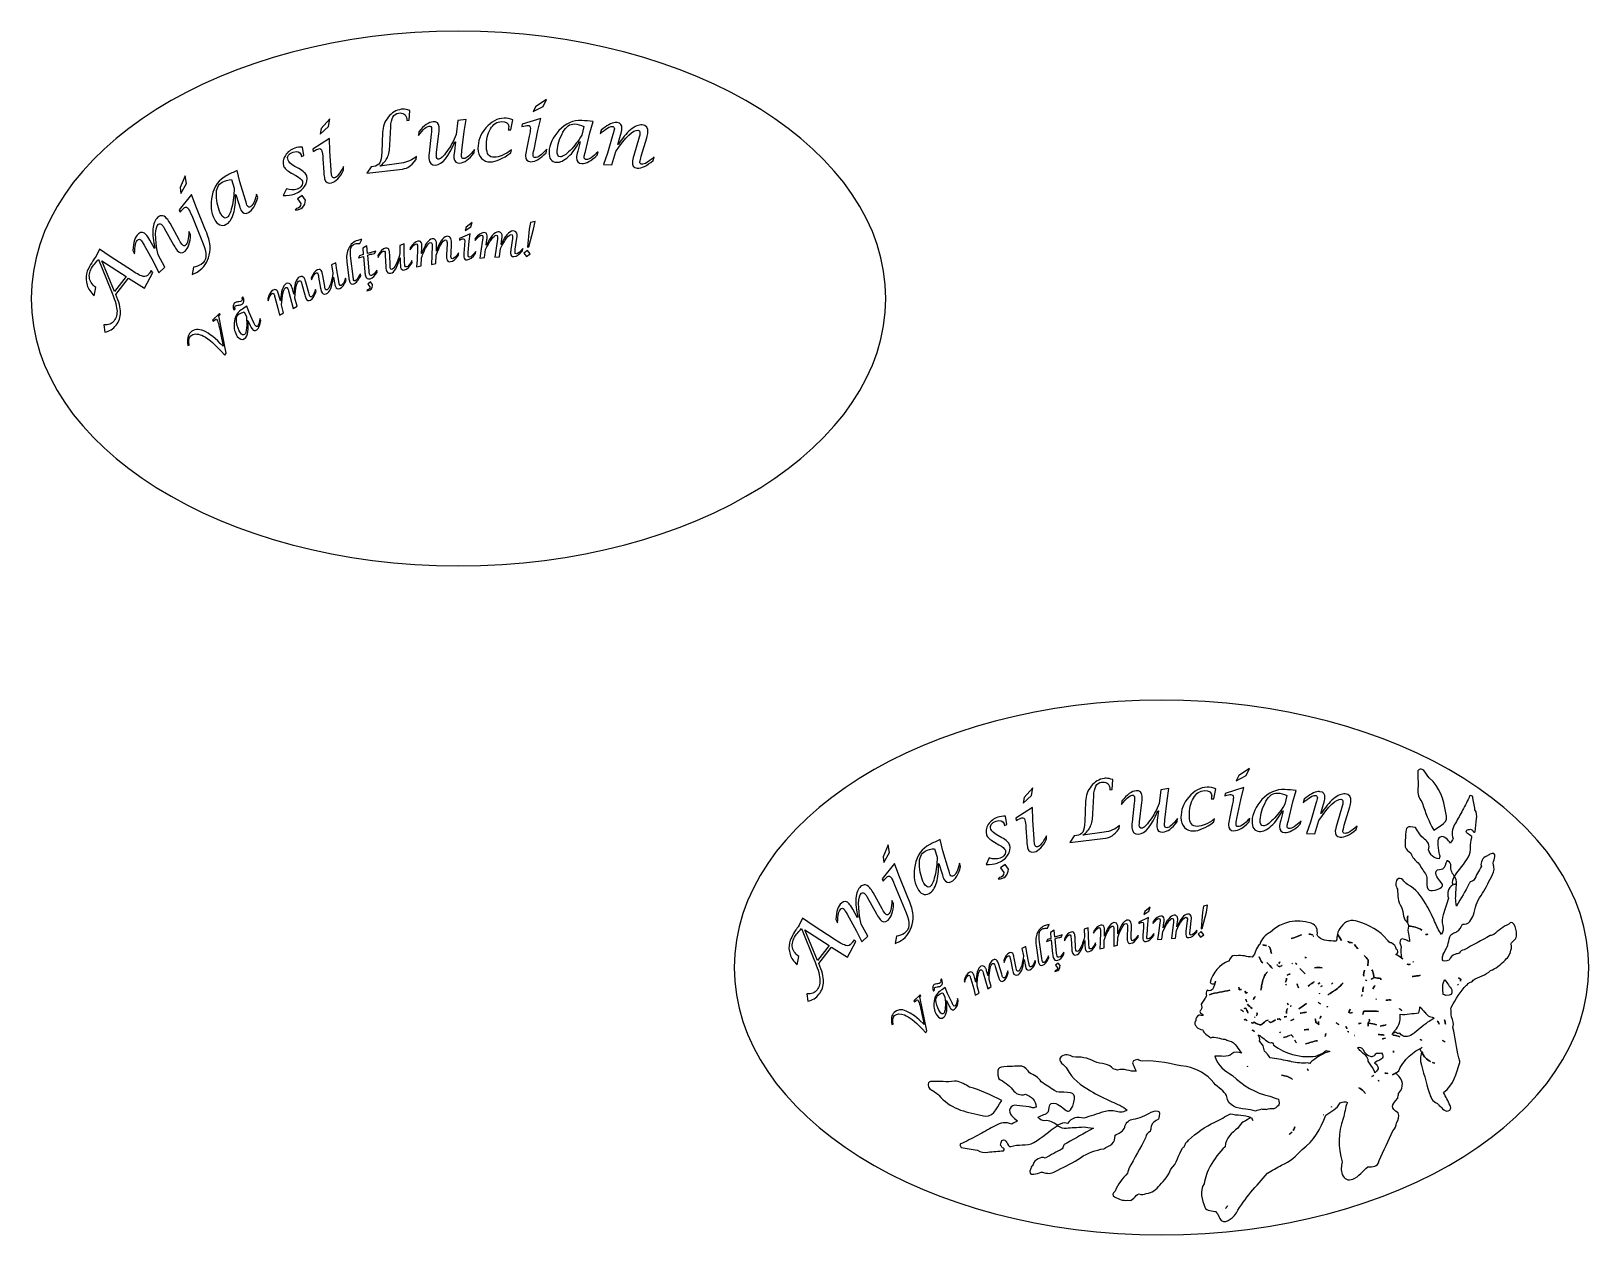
# Model space of a CAD drawing. Extents: x 31.5 to 122.6, y 50.2 to 120.6.
import ezdxf

# ---------------------------------------------------------------- set-up
doc = ezdxf.new("R2010")
doc.units = 0
doc.layers.add('Layer_1', color=7, linetype='CONTINUOUS')

msp = doc.modelspace()

# ---------------------------------------------------------------- linework, layer by layer
at = {"layer": 'Layer_1', "color": 1}
for points in [[(56.468699, 120.601188), (56.468699, 120.601188)], [(97.593768, 81.475378), (97.593768, 81.475378)]]:
    msp.add_lwpolyline(points, dxfattribs=at)
at = {"layer": 'Layer_1', "color": 7}
for points in [[(53.229758, 116.037677), (53.229758, 116.037677)], [(53.448037, 115.367953), (53.589149, 115.39), (53.615607, 115.956649)], [(61.624216, 116.600468), (60.989216, 116.196427), (60.835424, 115.894362), (61.42688, 116.190916), (61.624216, 116.600468), (61.624216, 116.600468)], [(48.939648, 115.47599), (48.436939, 114.915404), (48.371345, 114.583019), (48.860273, 115.029506), (48.939648, 115.47599), (48.939648, 115.47599)], [(52.455851, 113.962904), (52.503256, 115.010764)], [(56.907464, 115.432994), (56.436728, 115.367953), (56.339715, 114.55491)], [(56.668238, 113.615088), (56.797773, 114.733503), (56.907464, 115.432994), (56.907464, 115.432994)], [(59.136579, 115.513472), (59.136579, 115.513472)], [(59.387935, 114.864691), (59.381319, 114.830517), (59.520777, 114.834375), (59.655273, 115.412047)], [(61.294035, 115.500242), (60.197119, 115.154079), (60.168454, 115.01848)], [(60.885586, 113.68454), (61.115993, 114.785869), (61.294035, 115.500242), (61.294035, 115.500242)], [(63.253056, 115.173925), (63.253056, 115.173925)], [(63.803169, 115.022341), (63.678043, 114.520733)], [(63.684105, 115.375669), (63.684105, 115.375669)], [(63.889159, 113.570437), (64.158151, 114.663498), (64.350525, 115.316687)], [(65.641471, 115.25385), (65.641471, 115.25385)], [(48.919254, 114.327258), (47.955731, 113.698871), (47.965651, 113.559964)], [(49.015165, 112.46911), (48.940751, 113.592487), (48.919254, 114.327258), (48.919254, 114.327258)], [(52.02921, 114.68224), (51.977397, 113.515869)], [(54.153043, 114.710352), (54.129342, 114.501993)], [(54.872379, 114.578061), (54.744496, 113.466258)], [(55.183814, 113.499331), (55.315556, 114.613889)], [(56.254825, 114.135985), (56.29286, 114.138742), (56.29286, 114.138189), (56.225062, 113.578706)], [(60.605018, 114.461754), (60.44241, 113.68509)], [(63.540239, 114.139843), (63.581029, 114.137639), (63.444879, 113.591937)], [(64.817955, 114.806813), (64.760077, 114.60562)], [(65.504771, 114.556564), (65.187271, 113.47563), (64.96017, 112.805352), (65.432562, 112.789367), (65.666826, 113.569336)], [(65.820617, 113.973377), (65.786993, 113.976132), (65.945743, 114.516325)], [(67.040455, 114.406631), (66.725713, 113.336173)], [(67.163927, 113.297588), (67.478673, 114.364187)], [(47.270568, 113.318534), (47.27608, 113.280499), (47.41168, 113.32625), (47.347739, 113.825651), (47.347739, 113.825651)], [(48.53616, 113.141042), (48.589077, 112.350049)], [(54.001458, 113.098598), (54.009727, 113.269475)], [(57.387575, 113.480039), (57.411276, 113.690605)], [(59.534007, 113.481142), (59.56377, 113.656427)], [(61.588938, 113.48445), (61.631932, 113.691705)], [(64.585342, 113.344992), (64.635504, 113.550594)], [(67.85019, 113.041824), (67.910826, 113.244671)], [(40.486211, 112.148853), (40.182492, 111.451566), (40.22659, 111.115877), (40.549048, 111.696307), (40.486211, 112.148853), (40.486211, 112.148853)], [(44.00517, 110.710183), (43.683259, 111.788909), (43.518447, 112.449267), (43.518447, 112.449267)], [(46.692896, 112.30099), (46.956376, 112.153814)], [(47.128907, 112.561162), (46.890229, 112.695108)], [(49.747178, 112.466353), (49.732297, 112.677469)], [(51.496736, 112.682431), (51.368302, 112.662588), (51.104823, 112.28776), (53.190069, 112.537461)], [(53.111245, 112.878112), (51.872665, 112.708339)], [(43.195435, 111.918997), (43.342058, 111.422904)], [(43.195435, 111.918997), (43.195435, 111.918997)], [(46.397443, 111.376602), (46.213889, 110.996813)], [(40.842297, 111.059102), (40.13123, 110.154558), (40.18635, 110.02447)], [(41.637701, 109.064254), (41.098061, 110.369532), (40.842297, 111.059102), (40.842297, 111.059102)], [(43.416471, 111.024925), (43.452299, 111.044218), (43.612153, 110.503477)], [(44.720095, 110.868933), (44.658909, 111.07178)], [(47.318524, 110.994609), (47.046224, 110.797274), (47.251276, 110.521116)], [(47.52027, 110.725617), (47.318524, 110.994609), (47.318524, 110.994609)], [(39.076201, 109.806741), (39.076201, 109.806741)], [(40.135638, 108.393976), (39.59269, 109.364666)], [(40.859383, 109.812803), (41.539583, 108.168529)], [(46.994408, 110.232829), (46.917791, 110.148493)], [(57.266857, 109.415378), (56.924002, 109.134257), (56.855651, 108.946844), (57.180316, 109.162369), (57.266857, 109.415378), (57.266857, 109.415378)], [(60.947873, 109.46223), (60.679432, 109.410417), (60.604465, 109.015746), (60.500839, 107.967335), (60.574149, 107.99269), (60.863536, 109.018503), (60.947873, 109.46223), (60.947873, 109.46223)], [(39.255898, 109.08079), (39.801602, 108.107896)], [(40.7982, 108.706515), (40.695674, 108.892274)], [(55.878897, 108.601232), (55.878897, 108.601232)], [(57.151654, 108.748408), (56.534293, 108.46894), (56.527127, 108.387361)], [(57.039758, 107.658105), (57.097634, 108.318459), (57.151654, 108.748408), (57.151654, 108.748408)], [(57.451515, 108.481067), (57.43498, 108.359249)], [(58.98224, 108.131047), (58.963498, 108.129393), (59.008699, 108.452955)], [(59.624406, 108.484375), (59.53125, 107.836698)], [(59.647557, 108.917078), (59.647557, 108.917078)], [(59.792526, 107.851579), (59.884028, 108.50036)], [(35.476214, 107.858194), (35.263997, 107.446438)], [(37.388382, 106.58599), (36.084205, 107.427145), (35.476214, 107.858194), (35.476214, 107.858194)], [(37.416492, 107.771654), (37.51902, 107.589203)], [(38.075746, 108.0875), (38.625859, 107.105234), (38.947217, 106.474092), (39.288421, 106.800965), (38.894853, 107.513686)], [(38.712953, 107.905599), (38.687045, 107.884102), (38.411988, 108.374684)], [(51.112539, 108.049465), (50.868902, 107.910561), (50.900872, 107.531325), (50.680386, 107.467935), (50.620854, 107.34832), (50.910242, 107.432657), (50.987412, 106.534727)], [(50.691963, 108.180103), (50.804408, 108.415473), (50.804408, 108.415473)], [(51.556268, 107.601327), (51.627924, 107.742438), (51.151124, 107.604084), (51.112539, 108.049465), (51.112539, 108.049465)], [(51.238768, 106.588745), (51.159393, 107.504866), (51.261919, 107.535183)], [(52.465221, 106.876479), (52.44207, 107.536836)], [(53.295903, 108.155851), (53.027461, 108.075923), (53.043997, 107.594161)], [(53.318503, 107.075468), (53.294799, 107.73858), (53.295903, 108.155851), (53.295903, 108.155851)], [(53.637104, 107.934812), (53.633246, 107.81134)], [(54.065952, 107.892922), (54.043351, 107.22981), (54.013035, 106.813642), (54.283681, 106.874275), (54.302973, 107.349424)], [(54.330535, 107.606289), (54.312343, 107.602981), (54.323369, 107.934812)], [(54.931908, 108.023007), (54.896631, 106.959161), (55.14909, 107.016489), (55.169483, 107.502109)], [(55.196492, 107.747953), (55.177752, 107.745195), (55.188776, 108.070965)], [(55.796767, 108.167978), (55.774167, 107.513133)], [(56.032135, 107.556129), (56.054185, 108.210972)], [(56.46098, 107.511479), (56.464841, 107.636055)], [(56.821476, 108.092461), (56.781237, 107.626685)], [(57.465846, 107.590303), (57.476319, 107.714879)], [(57.873194, 108.394527), (57.781142, 107.73748), (57.707279, 107.327374), (57.982335, 107.358794), (58.051787, 107.828979)], [(58.105808, 108.081438), (58.087618, 108.080334), (58.13392, 108.408858)], [(58.747973, 108.432562), (58.600797, 107.378086), (58.858215, 107.408403), (58.929324, 107.889614)], [(60.214758, 107.761731), (60.231294, 107.885756)], [(60.503043, 107.782127), (60.299092, 107.622827), (60.456188, 107.424938), (60.658485, 107.572665), (60.503043, 107.782127), (60.503043, 107.782127)], [(35.406211, 107.246345), (36.137122, 105.467022)], [(35.611263, 107.16752), (37.02954, 106.25526), (36.3543, 105.378827), (35.611263, 107.16752), (35.611263, 107.16752)], [(40.962461, 106.804823), (40.886394, 106.374874)], [(49.290772, 107.046806), (49.036111, 106.931049), (49.11769, 106.455903)], [(49.460548, 105.979653), (49.345895, 106.632842), (49.290772, 107.046806), (49.290772, 107.046806)], [(49.939002, 107.098068), (50.052551, 106.178642)], [(50.298945, 106.258567), (50.169408, 107.311389)], [(51.710057, 106.506062), (51.699033, 106.628984)], [(51.756358, 107.489432), (51.761319, 107.365959)], [(52.18741, 107.476201), (52.212215, 106.8175)], [(53.031319, 107.342258), (53.053369, 107.347217), (53.06384, 107.015386)], [(53.749552, 107.061687), (53.744591, 107.185713)], [(36.42651, 105.201338), (37.170651, 106.166515), (38.09945, 105.566793), (38.590581, 106.483465), (38.491914, 106.596464)], [(47.254583, 106.251952), (47.254583, 106.251952)], [(47.304743, 105.813187), (47.47562, 105.180941)], [(47.709336, 105.298351), (47.537356, 105.930594)], [(47.85651, 106.176988), (47.878007, 106.05517)], [(48.284805, 106.222739), (48.398907, 105.573408)], [(48.64144, 105.666011), (48.528992, 106.316996)], [(49.139187, 106.203997), (49.160687, 106.212266), (49.216358, 105.885396)], [(49.889393, 106.02375), (49.867343, 106.147222)], [(50.729995, 106.417317), (50.729444, 106.417317), (50.729444, 106.416767), (50.729444, 106.416767)], [(50.74543, 106.294949), (50.729444, 106.416767)], [(51.319244, 105.937209), (51.160494, 105.811533), (51.290581, 105.650026)], [(51.447127, 105.781214), (51.319244, 105.937209), (51.319244, 105.937209)], [(35.152101, 105.130782), (35.247461, 105.61089)], [(43.854686, 105.074007), (43.798465, 105.002899)], [(43.854686, 105.074007), (43.854686, 105.074007)], [(45.309344, 104.95384), (45.342418, 104.834779)], [(45.731577, 105.03983), (45.906312, 104.399869), (45.999465, 103.993624), (46.240347, 104.130877), (46.119079, 104.590592)], [(46.06892, 104.844149), (46.052382, 104.835882), (45.965291, 105.155586)], [(46.520916, 105.42017), (46.801484, 104.392703), (47.025278, 104.521687), (46.901255, 104.992425)], [(46.85385, 105.234961), (46.837865, 105.226692), (46.751325, 105.541438)], [(48.13267, 105.382135), (48.099596, 105.502299)], [(51.143408, 105.469779), (51.099311, 105.417412)], [(42.484367, 104.095049), (42.072058, 103.70644), (42.116155, 103.636438), (42.192222, 103.709198)], [(42.561535, 101.913889), (42.791944, 101.658675), (42.869666, 101.777739), (42.447436, 103.949527), (42.526811, 104.025044), (42.484367, 104.095049), (42.484367, 104.095049)], [(43.330481, 104.300651), (43.395525, 104.369002)], [(43.612703, 104.77635), (43.56144, 104.770839)], [(43.568606, 104.575707), (43.637508, 104.582873)], [(43.931857, 104.179383), (44.056983, 103.901572)], [(43.931857, 104.179383), (43.931857, 104.179383)], [(44.500713, 103.538871), (44.22731, 104.142451), (44.077379, 104.514522), (44.077379, 104.514522)], [(35.725916, 103.428076), (35.78269, 103.003092)], [(44.13195, 103.67502), (44.151793, 103.688801), (44.287942, 103.386736)], [(44.905303, 103.688251), (44.85349, 103.8018)], [(40.638897, 102.218711), (40.712209, 102.239105)], [(42.549408, 102.945764), (42.695481, 102.176818)], [(102.748732, 77.474658), (102.113732, 77.070617), (101.960494, 76.767999), (102.551397, 77.065103), (102.748732, 77.474658), (102.748732, 77.474658)], [(94.354275, 76.911867), (94.354275, 76.911867)], [(94.572557, 76.24214), (94.714218, 76.263637), (94.740676, 76.830839)], [(112.720216, 77.445442), (112.720216, 77.445442)], [(90.064167, 76.349627), (89.562009, 75.789591), (89.496415, 75.457209), (89.985342, 75.903693), (90.064167, 76.349627), (90.064167, 76.349627)], [(93.580368, 74.837091), (93.627773, 75.884401)], [(98.031983, 76.307184), (97.561245, 76.24214), (97.464231, 75.429097)], [(97.792757, 74.489275), (97.922842, 75.60769), (98.031983, 76.307184), (98.031983, 76.307184)], [(100.261098, 76.387109), (100.261098, 76.387109)], [(100.512451, 75.738328), (100.506389, 75.704704), (100.645846, 75.708012), (100.779792, 76.286237)], [(102.418555, 76.373881), (101.322186, 76.028269), (101.292973, 75.89267)], [(102.010103, 74.558176), (102.240512, 75.660057), (102.418555, 76.373881), (102.418555, 76.373881)], [(104.377575, 76.048112), (104.377575, 76.048112)], [(104.927688, 75.896528), (104.802562, 75.39437)], [(104.808624, 76.249306), (104.808624, 76.249306)], [(105.013675, 74.444627), (105.28322, 75.537688), (105.475594, 76.190327)], [(105.942474, 75.681003), (105.884596, 75.47981)], [(106.76599, 76.128037), (106.76599, 76.128037)], [(115.668668, 75.905347), (115.668668, 75.905347)], [(90.04377, 75.201445), (89.080797, 74.573061), (89.09072, 74.434154)], [(90.139684, 73.343297), (90.06527, 74.466124), (90.04377, 75.201445), (90.04377, 75.201445)], [(93.15373, 75.556427), (93.101914, 74.390057)], [(95.277562, 75.58454), (95.254408, 75.376181)], [(95.997449, 75.452248), (95.869015, 74.340448)], [(96.308884, 74.373521), (96.440075, 75.488076)], [(97.379344, 75.010175), (97.417379, 75.012379), (97.349578, 74.452896)], [(101.730088, 75.335391), (101.56748, 74.55928)], [(104.665309, 75.014033), (104.705548, 75.011826), (104.569949, 74.465574)], [(106.629841, 75.430751), (106.312341, 74.349817), (106.085239, 73.67954), (106.557078, 73.663555), (106.791345, 74.443524)], [(106.945134, 74.847564), (106.91151, 74.850322), (107.070813, 75.390512)], [(108.164974, 75.28082), (107.850229, 74.21036)], [(108.288997, 74.171224), (108.603189, 75.238377)], [(88.395088, 74.192721), (88.40115, 74.154686), (88.536199, 74.200437), (88.472258, 74.699841), (88.472258, 74.699841)], [(89.66123, 74.015229), (89.713593, 73.223686)], [(95.126528, 73.972785), (95.134797, 74.143662)], [(98.512644, 74.354228), (98.536345, 74.564241)], [(100.658524, 74.355329), (100.68829, 74.530064)], [(102.714007, 74.358637), (102.757001, 74.565895)], [(105.709861, 74.218629), (105.760574, 74.424784)], [(108.974709, 73.916011), (109.035895, 74.118308)], [(81.611281, 73.023043), (81.307009, 72.325756), (81.351659, 71.990064), (81.673567, 72.570494), (81.611281, 73.023043), (81.611281, 73.023043)], [(85.129686, 71.58437), (84.808328, 72.663099), (84.642966, 73.323454), (84.642966, 73.323454)], [(87.817412, 73.175177), (88.080895, 73.028004)], [(88.253976, 73.435352), (88.014748, 73.569298)], [(90.871698, 73.340543), (90.856813, 73.551659)], [(92.621255, 73.556618), (92.492822, 73.536775), (92.229342, 73.16195), (94.315139, 73.411649)], [(94.235764, 73.752299), (92.997184, 73.582526)], [(114.508359, 73.117299), (114.507809, 73.116749)], [(84.320504, 72.792634), (84.466577, 72.297091)], [(84.320504, 72.792634), (84.320504, 72.792634)], [(87.521963, 72.25079), (87.338958, 71.870453)], [(114.33252, 72.112436), (114.33252, 72.113536)], [(81.967366, 71.93329), (81.255746, 71.028745), (81.310869, 70.89866)], [(82.76277, 69.937891), (82.22313, 71.243719), (81.967366, 71.93329), (81.967366, 71.93329)], [(84.54099, 71.899115), (84.577369, 71.917855), (84.736672, 71.377665)], [(85.845165, 71.74312), (85.783428, 71.945967)], [(88.119481, 71.106466), (88.04231, 71.022683)], [(88.443593, 71.868799), (88.171294, 71.67091), (88.375795, 71.394753)], [(88.644786, 71.599805), (88.443593, 71.868799), (88.443593, 71.868799)], [(80.20072, 70.680928), (80.20072, 70.680928)], [(81.260707, 69.268164), (80.717209, 70.238302)], [(81.983902, 70.686993), (82.664653, 69.042166)], [(80.380417, 69.95498), (80.926119, 68.982083)], [(81.923269, 69.580702), (81.82019, 69.766464)], [(96.924041, 69.380612), (96.61536, 69.117132), (96.555828, 68.944601), (96.849627, 69.147449), (96.924041, 69.380612), (96.924041, 69.380612)], [(100.293068, 69.486445), (100.048881, 69.435183), (99.987145, 69.072482), (99.909974, 68.110062), (99.976672, 68.134866), (100.224167, 69.079097), (100.293068, 69.486445), (100.293068, 69.486445)], [(76.601286, 68.732382), (76.388516, 68.320075)], [(78.512899, 67.460177), (77.208724, 68.300782), (76.601286, 68.732382), (76.601286, 68.732382)], [(78.541011, 68.645841), (78.643536, 68.46284)], [(79.200815, 68.961687), (79.750378, 67.979424), (80.071736, 67.348282), (80.412937, 67.675152), (80.01937, 68.387323)], [(79.838019, 68.779236), (79.812114, 68.757739), (79.537058, 69.248871)], [(90.926268, 68.13707), (91.025486, 68.354799), (91.025486, 68.354799)], [(95.667271, 68.611667), (95.667271, 68.611667)], [(96.830334, 68.768213), (96.269748, 68.501425), (96.264786, 68.427009)], [(96.747101, 67.767757), (96.788441, 68.373542), (96.830334, 68.768213), (96.830334, 68.768213)], [(97.109799, 68.528984), (97.096572, 68.416535)], [(97.497305, 68.456224), (97.423992, 67.853745), (97.363359, 67.476716), (97.615265, 67.51034), (97.669835, 67.941939)], [(97.715586, 68.173452), (97.699048, 68.172348), (97.73543, 68.474414)], [(98.29767, 68.505833), (98.18026, 67.538452), (98.41563, 67.570422), (98.472955, 68.011944)], [(98.517052, 68.234084), (98.499964, 68.232981), (98.535242, 68.529534)], [(99.098585, 68.568673), (99.024722, 67.973909)], [(99.112917, 68.965548), (99.112917, 68.965548)], [(99.263951, 67.992652), (99.33616, 68.587966)], [(115.207299, 68.383465), (115.208403, 68.380157)], [(76.530731, 68.120535), (77.261641, 66.340658)], [(76.735782, 68.04171), (78.154609, 67.12945), (77.47937, 66.252464), (76.735782, 68.04171), (76.735782, 68.04171)], [(77.551029, 66.075525), (78.29517, 67.040702), (79.223966, 66.44098), (79.715651, 67.357652), (79.616433, 67.470651)], [(82.087531, 67.67901), (82.011464, 67.249064)], [(91.31377, 68.024622), (91.093284, 67.892881), (91.129115, 67.546718), (90.928472, 67.484432), (90.875556, 67.37474), (91.139035, 67.456319), (91.225026, 66.636111)], [(91.727734, 67.621685), (91.791124, 67.752323), (91.356767, 67.617827), (91.31377, 68.024622), (91.31377, 68.024622)], [(91.454331, 66.689578), (91.366137, 67.526875), (91.459293, 67.556091)], [(91.912942, 67.523017), (91.919558, 67.410018)], [(92.307613, 67.518056), (92.341237, 66.915576)], [(92.572197, 66.974007), (92.539673, 67.578138)], [(93.310826, 68.159118), (93.066636, 68.081397), (93.089786, 67.640424)], [(93.350512, 67.17134), (93.316338, 67.777127), (93.310826, 68.159118), (93.310826, 68.159118)], [(93.627222, 67.962886), (93.625568, 67.849887)], [(94.020239, 67.932019), (94.01142, 67.324578), (93.990473, 66.943138), (94.236867, 67.00322), (94.246787, 67.438681)], [(94.267184, 67.674048), (94.250645, 67.670743), (94.255057, 67.974463)], [(94.810682, 68.065965), (94.796901, 67.090864), (95.026757, 67.147639), (95.03723, 67.593019)], [(95.057076, 67.818467), (95.040537, 67.815713), (95.044395, 68.11447)], [(95.60002, 68.213138), (95.5901, 67.613416)], [(95.826021, 67.657513), (95.834841, 68.257235)], [(96.219589, 67.623889), (96.220689, 67.737991)], [(96.539843, 68.161875), (96.510077, 67.735234)], [(97.137911, 67.713737), (97.14563, 67.827286), (97.145077, 67.827286)], [(99.651453, 67.917688), (99.664684, 68.030687)], [(99.914936, 67.941389), (99.730828, 67.791458), (99.878555, 67.613416), (100.061559, 67.751769), (99.914936, 67.941389), (99.914936, 67.941389)], [(105.784275, 67.749565), (105.784275, 67.749565)], [(106.205954, 67.802482), (106.205954, 67.802482)], [(106.42534, 67.759488), (106.42534, 67.759488)], [(106.473845, 67.698853), (106.473845, 67.698853)], [(112.050491, 68.26385), (112.050491, 68.263297), (112.051042, 68.263297)], [(112.050491, 68.262747), (112.050491, 68.263297)], [(113.171111, 67.79642), (113.171111, 67.79642)], [(89.663434, 67.074879), (89.431924, 66.965188), (89.514604, 66.531381)], [(89.837065, 66.101433), (89.721312, 66.697847), (89.663434, 67.074879), (89.663434, 67.074879)], [(90.25599, 67.133858), (90.375605, 66.293807)], [(90.599949, 66.370977), (90.462695, 67.332297)], [(91.007847, 66.412317), (90.991312, 66.524216)], [(91.887588, 66.62178), (91.87491, 66.734228)], [(93.082621, 67.410018), (93.102464, 67.41498), (93.117899, 67.111258)], [(93.745183, 67.165278), (93.738567, 67.27938)], [(103.512166, 67.170239), (103.512166, 67.170239)], [(103.846201, 67.083699), (103.846201, 67.083699)], [(108.486332, 67.37474), (108.486332, 67.37474)], [(108.884311, 67.182917), (108.884311, 67.182917)], [(109.450959, 66.553979), (109.45151, 66.553979)], [(109.450959, 66.553979), (109.450959, 66.553979)], [(111.602353, 67.069918), (111.605108, 67.069918)], [(76.276618, 66.004969), (76.371981, 66.485077)], [(87.463534, 65.37438), (87.44865, 65.366661), (87.364313, 65.653845)], [(87.812451, 66.312549), (87.812451, 66.312549)], [(87.865921, 65.911813), (88.03349, 65.336345)], [(88.245707, 65.44769), (88.077034, 66.023158)], [(88.365322, 66.254118), (88.386818, 66.143326)], [(88.631559, 65.531476), (88.599035, 65.641168)], [(88.756685, 66.30373), (88.872438, 65.711173)], [(89.092924, 65.799918), (88.978272, 66.394128)], [(89.539408, 66.301523), (89.558151, 66.309241), (89.614925, 66.011034)], [(90.228428, 66.149388), (90.206381, 66.261836)], [(91.386533, 65.663768), (91.347397, 65.614709)], [(91.539218, 66.094817), (91.396453, 65.976857), (91.517721, 65.831338)], [(91.659383, 65.953706), (91.539218, 66.094817), (91.539218, 66.094817)], [(103.30491, 66.469092), (103.30491, 66.469092)], [(103.756906, 66.14553), (103.756906, 66.14553)], [(104.340643, 66.022058), (104.340643, 66.022058)], [(104.421119, 65.93276), (104.421119, 65.93276)], [(104.52089, 66.173092), (104.52089, 66.173092)], [(104.641055, 65.96473), (104.641055, 65.96473)], [(105.252904, 66.100882), (105.252904, 66.100882)], [(105.425435, 66.127891), (105.425435, 66.127891)], [(105.682852, 65.791098), (105.682852, 65.791098)], [(106.040039, 66.43216), (106.040039, 66.43216)], [(106.828827, 65.846769), (106.828827, 65.846769)], [(109.47466, 65.683061), (109.47466, 65.683061)], [(109.66483, 65.952603), (109.66428, 65.952603)], [(109.903508, 65.707312), (109.903508, 65.707312)], [(111.971116, 66.035285), (111.971116, 66.035285)], [(112.337675, 66.197343), (112.337675, 66.197343)], [(84.504059, 64.899231), (84.457204, 64.893169)], [(84.467127, 64.714576), (84.529964, 64.721741)], [(84.720687, 65.175941), (84.670525, 65.109797)], [(84.720687, 65.175941), (84.720687, 65.175941)], [(86.054627, 65.090504), (86.086597, 64.982464)], [(86.439375, 65.176492), (86.610252, 64.594408), (86.702855, 64.223441), (86.920586, 64.353529), (86.801523, 64.772451)], [(86.751914, 65.00341), (86.736479, 64.995144), (86.651042, 65.287286)], [(87.155404, 65.538642), (87.42991, 64.602677), (87.632757, 64.725049), (87.511489, 65.153341)], [(103.788876, 65.584943), (103.788876, 65.584943)], [(104.860437, 64.861199), (104.860437, 64.861199)], [(104.906741, 65.226103), (104.906741, 65.226103)], [(105.1151, 65.461471), (105.1151, 65.461471)], [(105.538434, 64.881042), (105.538434, 64.881042)], [(106.523454, 65.006718), (106.523454, 65.006718)], [(106.849774, 64.940574), (106.849774, 64.940574)], [(106.983169, 64.767492), (106.983169, 64.767492)], [(107.618719, 64.941124), (107.618719, 64.941124)], [(108.230568, 64.947186), (108.230568, 64.947186)], [(109.414578, 64.713472), (109.414578, 64.713472)], [(109.530334, 65.121371), (109.530334, 65.121371)], [(110.029735, 65.254216), (110.029735, 65.253662)], [(110.029735, 65.254216), (110.029735, 65.254216)], [(110.101394, 64.801116), (110.101394, 64.801116)], [(112.733447, 65.393673), (112.733447, 65.393673)], [(114.175977, 65.12082), (114.175977, 65.12082)], [(114.963662, 65.238781), (114.963662, 65.238781)], [(114.97634, 64.863953), (114.97634, 64.863953)], [(76.850435, 64.302266), (76.907209, 63.877279)], [(83.482657, 64.256515), (83.11224, 63.892714), (83.15358, 63.830424), (83.222482, 63.898225)], [(83.590694, 62.260563), (83.806219, 62.031258), (83.875121, 62.140952), (83.451787, 64.122569), (83.523447, 64.193125), (83.482657, 64.256515), (83.482657, 64.256515)], [(84.254357, 64.458812), (84.312235, 64.522752)], [(84.806674, 64.35849), (84.925738, 64.106034)], [(84.806674, 64.35849), (84.806674, 64.35849)], [(85.338598, 63.781368), (85.077323, 64.329275), (84.934007, 64.667721), (84.934007, 64.667721)], [(84.998498, 63.899879), (85.016137, 63.913107), (85.145674, 63.638603)], [(85.706258, 63.925234), (85.657202, 64.028313)], [(101.6, 64.518341), (101.6, 64.518341)], [(102.127513, 64.697487), (102.127513, 64.697487)], [(102.476433, 64.458259), (102.476433, 64.458259)], [(102.528799, 63.997443), (102.528799, 63.997443)], [(103.078359, 64.140208), (103.078359, 64.140208)], [(106.751659, 63.817197), (106.751659, 63.817197)], [(106.8393, 64.352978), (106.839853, 64.352978)], [(106.8393, 64.352978), (106.8393, 64.352978)], [(107.888814, 64.623624), (107.888814, 64.623624)], [(109.326384, 64.255411), (109.326384, 64.255411)], [(110.148246, 64.005159), (110.148246, 64.005159)], [(110.9668, 63.947284), (110.9668, 63.947284)], [(114.583876, 64.544249), (114.583876, 64.543145)], [(83.562032, 63.205347), (83.709205, 62.50365)], [(102.236103, 63.375674), (102.236103, 63.375674)], [(102.535411, 63.463315), (102.535411, 63.463315)], [(102.626363, 63.693174), (102.626363, 63.693174)], [(102.889843, 63.450088), (102.889843, 63.449534)], [(103.064028, 62.952341), (103.064028, 62.952341)], [(103.173719, 63.191016), (103.173719, 63.191016)], [(104.916661, 62.998642), (104.916661, 62.998642)], [(104.926034, 62.976592), (104.926034, 62.976592)], [(104.936507, 63.758768), (104.936507, 63.758768)], [(104.96627, 63.438511), (104.96627, 63.438511)], [(105.182348, 63.604426), (105.182348, 63.604426)], [(105.182899, 63.604426), (105.182899, 63.603876)], [(106.07752, 63.226844), (106.07752, 63.226844)], [(106.079174, 63.734514), (106.079174, 63.734514)], [(106.93466, 62.997539), (106.93466, 62.997539)], [(107.294053, 63.534974), (107.290195, 63.536628), (107.289645, 63.536628)], [(107.290195, 63.536628), (107.294053, 63.535525)], [(107.31445, 63.587341), (107.31445, 63.587341)], [(108.627994, 63.399375), (108.627994, 63.399375)], [(108.77572, 63.223536), (108.77572, 63.223536)], [(109.429463, 63.299604), (109.429463, 63.299604)], [(109.429463, 63.296299), (109.429463, 63.296299)], [(111.509748, 63.455599), (111.509748, 63.455599)], [(111.555499, 63.113295), (111.556049, 63.113295)], [(112.705885, 63.54159), (112.705885, 63.54159)], [(81.825702, 62.506957), (81.8924, 62.5268)], [(99.605152, 62.724136), (99.605152, 62.722482)], [(102.516119, 62.801307), (102.516119, 62.801307)], [(102.876615, 62.622714), (102.876615, 62.622714)], [(102.895908, 62.186703), (102.895908, 62.186703)], [(103.015519, 62.641453), (103.015519, 62.641453)], [(103.831319, 62.760517), (103.831319, 62.760517)], [(104.258511, 62.777052), (104.258511, 62.777052)], [(104.475139, 62.837688), (104.475139, 62.837688)], [(104.551757, 62.076458), (104.551757, 62.076458)], [(105.338894, 62.816741), (105.338894, 62.816741)], [(105.340548, 62.816741), (105.339995, 62.816188), (105.339995, 62.815638), (105.339444, 62.815638), (105.339995, 62.816188), (105.339995, 62.816741), (105.339995, 62.816741)], [(106.206507, 62.228043), (106.206507, 62.228043)], [(106.58409, 62.838789), (106.58409, 62.838789)], [(106.853081, 62.869658), (106.853081, 62.870759)], [(106.853632, 62.870759), (106.853632, 62.869658)], [(107.204758, 61.976687), (107.204758, 61.976687)], [(107.805581, 62.602868), (107.805581, 62.602868)], [(108.387114, 62.40002), (108.387114, 62.40002)], [(108.474205, 62.118902), (108.474205, 62.118902)], [(109.273467, 62.592948), (109.273467, 62.592948)], [(109.721055, 62.584128), (109.721055, 62.584128)], [(109.729324, 62.822253), (109.729324, 62.822253)], [(110.74466, 62.515226), (110.74466, 62.515226)], [(113.72784, 62.731301), (113.72784, 62.731301)], [(114.157235, 62.783668), (114.157235, 62.783668)], [(101.997425, 61.230342), (101.997978, 61.230342)], [(103.255298, 61.91385), (103.255298, 61.91385)], [(105.082577, 61.868099), (105.082577, 61.868099)], [(105.166363, 61.899519), (105.166914, 61.899519)], [(105.166363, 61.899519), (105.166363, 61.899519)], [(105.170772, 61.896211), (105.170772, 61.896211)], [(105.179591, 61.894558), (105.179591, 61.894558)], [(105.389604, 61.597451), (105.389604, 61.597451)], [(106.729609, 61.564931), (106.729609, 61.564931)], [(108.879349, 61.874161), (108.879349, 61.874161)], [(109.162122, 61.181286), (109.162122, 61.181286)], [(110.275026, 61.925424), (110.275026, 61.925424)], [(110.695605, 61.716515), (110.695605, 61.716515)], [(111.118385, 61.886289), (111.118385, 61.886289)], [(112.720216, 61.634383), (112.720216, 61.634383)], [(114.030455, 61.572096), (114.030455, 61.572096)], [(96.45716, 60.372652), (96.45716, 60.375959)], [(111.15752, 60.971824), (111.15752, 60.971824)], [(112.827703, 60.911188), (112.827703, 60.911188)], [(113.450026, 60.292173), (113.450026, 60.292173)], [(113.580664, 60.251937), (113.580664, 60.251384)], [(89.415936, 60.08106), (89.415936, 60.08106)], [(96.108243, 59.776787), (96.10769, 59.776787)], [(102.643452, 60.07224), (102.643452, 60.07224)], [(104.620108, 59.552443), (104.620108, 59.552443)], [(106.118863, 59.92286), (106.118863, 59.92286)], [(110.017058, 59.553547), (110.017058, 59.553547)], [(110.735841, 59.6693), (110.735841, 59.6693)], [(85.602631, 59.191397), (85.602631, 59.191397)], [(109.130152, 58.81106), (109.130152, 58.81106)], [(110.266757, 59.228881), (110.266757, 59.228881)], [(103.69572, 57.523971), (103.696824, 57.537202)], [(107.549267, 57.719102), (107.549267, 57.719102)], [(90.375605, 57.082999), (90.375605, 57.083549)], [(91.488508, 56.585802), (91.488508, 56.586353), (91.488508, 56.627695)], [(91.518825, 56.618326), (91.518825, 56.590764)], [(95.458909, 56.565959), (95.457809, 56.565959), (95.457809, 56.567613)], [(102.883231, 57.052132), (102.883231, 57.052132)], [(103.019931, 57.140877), (103.019931, 57.140877)], [(105.395669, 56.526824), (105.395669, 56.526824)], [(107.084041, 57.234583), (107.084041, 57.234583)], [(94.876276, 56.027973), (94.872968, 56.029077)], [(105.236919, 56.231371), (105.236919, 56.231371)], [(101.455031, 51.898819), (101.455031, 51.898819)]]:
    msp.add_lwpolyline(points, dxfattribs=at)
at = {"layer": 'Layer_1', "color": 1}
for points in [[(56.468699, 120.601188), (42.661682, 120.601188), (31.468881, 113.603006), (31.468881, 104.969825)], [(81.469066, 104.969825), (81.469066, 113.603006), (70.276068, 120.601188), (56.468699, 120.601188)], [(31.468881, 104.969825), (31.468881, 96.33665), (42.661682, 89.337911), (56.468699, 89.337911)], [(56.468699, 89.337911), (70.276068, 89.337911), (81.469066, 96.336647), (81.469066, 104.969825)], [(97.593768, 81.475378), (83.786751, 81.475378), (72.593951, 74.477193), (72.593951, 65.844015)], [(122.593585, 65.844015), (122.593585, 74.477193), (111.401138, 81.475378), (97.593768, 81.475378)], [(72.593951, 65.844015), (72.593951, 57.210837), (83.786751, 50.212101), (97.593768, 50.212101)], [(97.593768, 50.212101), (111.401138, 50.212101), (122.593585, 57.210837), (122.593585, 65.844015)]]:
    msp.add_open_spline(points, degree=3, dxfattribs=at)
at = {"layer": 'Layer_1', "color": 7}
for points in [[(53.122271, 116.030512), (52.819235, 115.984298), (52.564705, 115.833817), (52.359388, 115.58017)], [(52.503256, 115.010764), (52.524776, 115.501125), (52.674353, 115.767692), (52.953048, 115.810026)], [(52.953048, 115.810026), (53.235976, 115.853417), (53.398341, 115.737972), (53.440322, 115.463863)], [(53.229758, 116.037677), (53.192226, 116.038129), (53.156225, 116.035719), (53.122271, 116.030512)], [(53.615607, 115.956649), (53.470615, 116.009303), (53.342354, 116.036323), (53.229758, 116.037677)], [(52.359388, 115.58017), (52.154071, 115.32617), (52.044366, 115.027257), (52.02921, 114.68224)], [(53.440322, 115.463863), (53.444188, 115.439169), (53.446909, 115.407108), (53.448037, 115.367953)], [(54.129342, 114.501993), (54.400275, 114.851243), (54.608524, 115.03221), (54.753868, 115.043838)], [(54.988133, 115.305113), (54.727783, 115.283947), (54.449376, 115.085708), (54.153043, 114.710352)], [(54.753868, 115.043838), (54.84171, 115.051246), (54.889575, 115.008735), (54.896631, 114.915954)], [(54.896631, 114.915954), (54.900864, 114.864801), (54.89284, 114.751627), (54.872379, 114.578061)], [(55.338706, 114.996983), (55.321067, 115.219586), (55.20368, 115.322385), (54.988133, 115.305113)], [(55.315556, 114.613889), (55.337428, 114.794511), (55.344718, 114.9229), (55.338706, 114.996983)], [(58.068326, 114.941862), (57.749767, 114.570387), (57.596035, 114.168618), (57.606957, 113.734702)], [(59.136579, 115.513472), (58.743232, 115.503594), (58.386884, 115.312279), (58.068326, 114.941862)], [(58.100846, 113.819035), (58.090616, 114.242016), (58.16935, 114.595434), (58.336214, 114.880126)], [(58.336214, 114.880126), (58.503431, 115.164112), (58.718473, 115.309818), (58.980586, 115.31724)], [(58.980586, 115.31724), (59.259986, 115.323943), (59.400113, 115.224149), (59.406124, 115.01848)], [(59.655273, 115.412047), (59.482411, 115.484017), (59.30944, 115.517339), (59.136579, 115.513472)], [(59.406124, 115.01848), (59.40683, 114.986024), (59.400268, 114.934541), (59.387935, 114.864691)], [(60.168454, 115.01848), (60.342374, 115.066796), (60.46212, 115.091254), (60.529501, 115.090689)], [(60.529501, 115.090689), (60.626162, 115.089631), (60.67451, 115.025956), (60.672816, 114.901073)], [(60.672816, 114.901073), (60.672111, 114.8284), (60.649468, 114.681535), (60.605018, 114.461754)], [(63.684105, 115.375669), (63.168697, 115.399658), (62.722478, 115.20574), (62.344653, 114.791932)], [(62.57947, 114.69161), (62.757976, 115.026043), (62.982828, 115.187331), (63.253056, 115.173925)], [(63.253056, 115.173925), (63.4365, 115.165106), (63.619372, 115.114768), (63.803169, 115.022341)], [(64.350525, 115.316687), (64.119102, 115.345615), (63.89683, 115.365791), (63.684105, 115.375669)], [(64.760077, 114.60562), (65.085691, 114.905481), (65.321589, 115.048607), (65.467286, 115.035568)], [(65.641471, 115.25385), (65.403888, 115.236736), (65.129105, 115.087404), (64.817955, 114.806813)], [(65.467286, 115.035568), (65.554775, 115.027455), (65.594419, 114.977163), (65.585247, 114.885088)], [(65.585247, 114.885088), (65.581366, 114.833229), (65.55416, 114.723778), (65.504771, 114.556564)], [(65.741242, 115.253297), (65.708829, 115.256252), (65.675411, 115.256294), (65.641471, 115.25385)], [(65.666826, 113.569336), (66.251732, 114.422), (66.685166, 114.835337), (66.968799, 114.80957)], [(66.031181, 114.890049), (66.051289, 115.113005), (65.954673, 115.23425), (65.741242, 115.253297)], [(66.531685, 114.832171), (66.277332, 114.622621), (66.040045, 114.336738), (65.820617, 113.973377)], [(65.945743, 114.516325), (65.995838, 114.690244), (66.023758, 114.814555), (66.031181, 114.890049)], [(67.216844, 115.119905), (67.014702, 115.137897), (66.786743, 115.042074), (66.531685, 114.832171)], [(67.544817, 114.681137), (67.569512, 114.951012), (67.459908, 115.097327), (67.216844, 115.119905)], [(52.310882, 113.22152), (52.393785, 113.401437), (52.442446, 113.648579), (52.455851, 113.962904)], [(55.123182, 112.770075), (55.52429, 112.802883), (55.901344, 113.257921), (56.254825, 114.135985)], [(56.339715, 114.55491), (56.179201, 114.181671), (55.996064, 113.851138), (55.791806, 113.563272)], [(62.344653, 114.791932), (61.979175, 114.393293), (61.78655, 113.97719), (61.766427, 113.543979)], [(62.241024, 113.612881), (62.256899, 113.935672), (62.369215, 114.295088), (62.57947, 114.69161)], [(62.890355, 113.254041), (63.137652, 113.479113), (63.354678, 113.774012), (63.540239, 114.139843)], [(63.678043, 114.520733), (63.480487, 114.18383), (63.254136, 113.886594), (63.002253, 113.629419)], [(66.968799, 114.80957), (67.057346, 114.801809), (67.097128, 114.738044), (67.086206, 114.617747)], [(67.086206, 114.617747), (67.080915, 114.559891), (67.065517, 114.489536), (67.040455, 114.406631)], [(67.478673, 114.364187), (67.515009, 114.488365), (67.537056, 114.593295), (67.544817, 114.681137)], [(46.338465, 113.3268), (46.206173, 113.116898), (46.172128, 112.915329), (46.23704, 112.72377)], [(46.888025, 113.76116), (46.653427, 113.682138), (46.470403, 113.537409), (46.338465, 113.3268)], [(46.494457, 113.057809), (46.420374, 113.278295), (46.521158, 113.434465), (46.795972, 113.526893)], [(46.890229, 112.695108), (46.664098, 112.825989), (46.532205, 112.946331), (46.494457, 113.057809)], [(46.795972, 113.526893), (47.041153, 113.60909), (47.195692, 113.555688), (47.259545, 113.364835)], [(47.347739, 113.825651), (47.170292, 113.825651), (47.016436, 113.804199), (46.888025, 113.76116)], [(47.259545, 113.364835), (47.265528, 113.347549), (47.268875, 113.332278), (47.270568, 113.318534)], [(47.965651, 113.559964), (48.119109, 113.653806), (48.228515, 113.709161), (48.293074, 113.726433)], [(48.293074, 113.726433), (48.38656, 113.752185), (48.449882, 113.70412), (48.48269, 113.583117)], [(48.48269, 113.583117), (48.501387, 113.512562), (48.518888, 113.365056), (48.53616, 113.141042)], [(51.977397, 113.515869), (51.963283, 113.215656), (51.922694, 113.008044), (51.857783, 112.894097)], [(51.872665, 112.708339), (52.081509, 112.870616), (52.227627, 113.041956), (52.310882, 113.22152)], [(54.009727, 113.269475), (53.765252, 113.0631), (53.465786, 112.93244), (53.111245, 112.878112)], [(53.590252, 112.677469), (53.68656, 112.743791), (53.823306, 112.884109), (54.001458, 113.098598)], [(54.744496, 113.466258), (54.730752, 113.344197), (54.727122, 113.242972), (54.733472, 113.162539)], [(54.733472, 113.162539), (54.75605, 112.881727), (54.886115, 112.751025), (55.123182, 112.770075)], [(55.17224, 113.287665), (55.168713, 113.32894), (55.172525, 113.399848), (55.183814, 113.499331)], [(55.31776, 113.117891), (55.230271, 113.110835), (55.181751, 113.167015), (55.17224, 113.287665)], [(55.791806, 113.563272), (55.587194, 113.275405), (55.428885, 113.127063), (55.31776, 113.117891)], [(56.225062, 113.578706), (56.203528, 113.399142), (56.1959, 113.271107), (56.201908, 113.195612)], [(56.201908, 113.195612), (56.2199, 112.971245), (56.337135, 112.868189), (56.553035, 112.885828)], [(56.553035, 112.885828), (56.811974, 112.906642), (57.090183, 113.104683), (57.387575, 113.480039)], [(56.643984, 113.276641), (56.639751, 113.328852), (56.648144, 113.441168), (56.668238, 113.615088)], [(56.787299, 113.146553), (56.699105, 113.139851), (56.651406, 113.182802), (56.643984, 113.276641)], [(57.411276, 113.690605), (57.141753, 113.340296), (56.933702, 113.158915), (56.787299, 113.146553)], [(57.606957, 113.734702), (57.612955, 113.494813), (57.683313, 113.303607), (57.818074, 113.161438)], [(57.818074, 113.161438), (57.952482, 113.018563), (58.12823, 112.949452), (58.344483, 112.95473)], [(58.567726, 113.224825), (58.26716, 113.217064), (58.111063, 113.415105), (58.100846, 113.819035)], [(58.344483, 112.95473), (58.65775, 112.962491), (59.053877, 113.137889), (59.534007, 113.481142)], [(59.56377, 113.656427), (59.185945, 113.375969), (58.853829, 113.231881), (58.567726, 113.224825)], [(60.387286, 113.310265), (60.385523, 113.085193), (60.490145, 112.971604), (60.70534, 112.969064)], [(60.44241, 113.68509), (60.406074, 113.510818), (60.387569, 113.386465), (60.387286, 113.310265)], [(60.70534, 112.969064), (60.963573, 112.965886), (61.258385, 113.137669), (61.588938, 113.48445)], [(60.96055, 113.207739), (60.872356, 113.208445), (60.829348, 113.257348), (60.829912, 113.354362)], [(60.829912, 113.354362), (60.830265, 113.401634), (60.848898, 113.512384), (60.885586, 113.68454)], [(61.631932, 113.691705), (61.331718, 113.367502), (61.108011, 113.206046), (60.96055, 113.207739)], [(61.766427, 113.543979), (61.747377, 113.150984), (61.894728, 112.947288), (62.209053, 112.932132)], [(62.209053, 112.932132), (62.415428, 112.922255), (62.642352, 113.029674), (62.890355, 113.254041)], [(62.42954, 113.252387), (62.293015, 113.258737), (62.230102, 113.378989), (62.241024, 113.612881)], [(63.002253, 113.629419), (62.748606, 113.371891), (62.558303, 113.246375), (62.42954, 113.252387)], [(63.37267, 113.214905), (63.362086, 112.989833), (63.46545, 112.872005), (63.68135, 112.862127)], [(63.444879, 113.591937), (63.400415, 113.41449), (63.375831, 113.289341), (63.37267, 113.214905)], [(63.68135, 112.862127), (63.940642, 112.849427), (64.242089, 113.010912), (64.585342, 113.344992)], [(63.946484, 113.090882), (63.858995, 113.095468), (63.817308, 113.144217), (63.821908, 113.238056)], [(63.821908, 113.238056), (63.824025, 113.288503), (63.847531, 113.39934), (63.889159, 113.570437)], [(64.635504, 113.550594), (64.324707, 113.236975), (64.095003, 113.084165), (63.946484, 113.090882)], [(66.725713, 113.336173), (66.673854, 113.161548), (66.644418, 113.036885), (66.638068, 112.962449)], [(66.928007, 112.598094), (67.187651, 112.574458), (67.495649, 112.722207), (67.85019, 113.041824)], [(67.082899, 112.96796), (67.086779, 113.018408), (67.114186, 113.128254), (67.163927, 113.297588)], [(67.910826, 113.244671), (67.585917, 112.945163), (67.350129, 112.801867), (67.201963, 112.815273)], [(42.914313, 112.162083), (42.457819, 111.922194), (42.171033, 111.529598), (42.054969, 110.981381)], [(43.518447, 112.449267), (43.30431, 112.356839), (43.102697, 112.261214), (42.914313, 112.162083)], [(46.23704, 112.72377), (46.283606, 112.585482), (46.435721, 112.444218), (46.692896, 112.30099)], [(46.956376, 112.153814), (47.174745, 112.03387), (47.300642, 111.924178), (47.334509, 111.823637)], [(47.589722, 112.131214), (47.543861, 112.268094), (47.38961, 112.411585), (47.128907, 112.561162)], [(47.459084, 111.523776), (47.609735, 111.739323), (47.653222, 111.942128), (47.589722, 112.131214)], [(48.589077, 112.350049), (48.600718, 112.172602), (48.616512, 112.047495), (48.635928, 111.974118)], [(49.050993, 112.136175), (49.03866, 112.182389), (49.026453, 112.293074), (49.015165, 112.46911)], [(49.035008, 111.731584), (49.28548, 111.798612), (49.522812, 112.043728), (49.747178, 112.466353)], [(49.216358, 112.030342), (49.131339, 112.007059), (49.076054, 112.042336), (49.050993, 112.136175)], [(49.732297, 112.677469), (49.530861, 112.283769), (49.358527, 112.068442), (49.216358, 112.030342)], [(51.857783, 112.894097), (51.792166, 112.779797), (51.672067, 112.709242), (51.496736, 112.682431)], [(53.190069, 112.537461), (53.360814, 112.563567), (53.494649, 112.610441), (53.590252, 112.677469)], [(66.638068, 112.962449), (66.61796, 112.738788), (66.714576, 112.617144), (66.928007, 112.598094)], [(67.201963, 112.815273), (67.113768, 112.823386), (67.074432, 112.874122), (67.082899, 112.96796)], [(42.308529, 111.013351), (42.292654, 111.392235), (42.404882, 111.644976), (42.644771, 111.77127)], [(42.644771, 111.77127), (42.807049, 111.85629), (42.990118, 111.905591), (43.195435, 111.918997)], [(43.342058, 111.422904), (43.342058, 111.032026), (43.298158, 110.661765), (43.210316, 110.311103)], [(47.025278, 111.363372), (46.835131, 111.299505), (46.625691, 111.30393), (46.397443, 111.376602)], [(46.848889, 111.07123), (47.105006, 111.156955), (47.308095, 111.307876), (47.459084, 111.523776)], [(47.290411, 111.555195), (47.230792, 111.467354), (47.142047, 111.402883), (47.025278, 111.363372)], [(47.334509, 111.823637), (47.364848, 111.733326), (47.350031, 111.643743), (47.290411, 111.555195)], [(48.635928, 111.974118), (48.69449, 111.756101), (48.827574, 111.675845), (49.035008, 111.731584)], [(40.18635, 110.02447), (40.299592, 110.163112), (40.384767, 110.251857), (40.441564, 110.289604)], [(40.441564, 110.289604), (40.521292, 110.342873), (40.595505, 110.316152), (40.665355, 110.212436)], [(42.054969, 110.981381), (41.942433, 110.452567), (41.987126, 109.995983), (42.188915, 109.61216)], [(42.563742, 109.912575), (42.413106, 110.198677), (42.327946, 110.565676), (42.308529, 111.013351)], [(43.210316, 110.311103), (43.122475, 109.961501), (43.022043, 109.75722), (42.908801, 109.6976)], [(43.304576, 109.931867), (43.404412, 110.251131), (43.441871, 110.615703), (43.416471, 111.024925)], [(43.612153, 110.503477), (43.664011, 110.3285), (43.706367, 110.208047), (43.740586, 110.142431)], [(44.115965, 110.389925), (44.092328, 110.434728), (44.055617, 110.541555), (44.00517, 110.710183)], [(44.297865, 110.325985), (44.219901, 110.285416), (44.159709, 110.307023), (44.115965, 110.389925)], [(44.185417, 109.994704), (44.415428, 110.115354), (44.593448, 110.406794), (44.720095, 110.868933)], [(44.658909, 111.07178), (44.550254, 110.644566), (44.430157, 110.396188), (44.297865, 110.325985)], [(46.213889, 110.996813), (46.457658, 110.98623), (46.669678, 111.010905), (46.848889, 111.07123)], [(46.917791, 110.148493), (47.100177, 110.148493), (47.243867, 110.198587), (47.34829, 110.298423)], [(47.251276, 110.521116), (47.222701, 110.342964), (47.137283, 110.246602), (46.994408, 110.232829)], [(47.34829, 110.298423), (47.452712, 110.398965), (47.510392, 110.541115), (47.52027, 110.725617)], [(38.868945, 109.705316), (38.715134, 109.574083), (38.623765, 109.343984), (38.595543, 109.015195)], [(39.076201, 109.806741), (39.007909, 109.798523), (38.938795, 109.764848), (38.868945, 109.705316)], [(38.917451, 109.311749), (38.985184, 109.369605), (39.058873, 109.352759), (39.136836, 109.261036)], [(39.412443, 109.63421), (39.301979, 109.763194), (39.190024, 109.820435), (39.076201, 109.806741)], [(39.59269, 109.364666), (39.529543, 109.477907), (39.469241, 109.567888), (39.412443, 109.63421)], [(40.665355, 110.212436), (40.705572, 110.152111), (40.770483, 110.018473), (40.859383, 109.812803)], [(42.188915, 109.61216), (42.372006, 109.263969), (42.60215, 109.162391), (42.880139, 109.308441)], [(42.908801, 109.6976), (42.787799, 109.633395), (42.672751, 109.705494), (42.563742, 109.912575)], [(42.880139, 109.308441), (43.063231, 109.404397), (43.205092, 109.612956), (43.304576, 109.931867)], [(43.740586, 110.142431), (43.845361, 109.943111), (43.993506, 109.89381), (44.185417, 109.994704)], [(37.74171, 108.743447), (37.543449, 108.574113), (37.435206, 108.25002), (37.416492, 107.771654)], [(37.706433, 108.39563), (37.773108, 108.452089), (37.837181, 108.44634), (37.897153, 108.375784)], [(38.20418, 108.697145), (38.059188, 108.867184), (37.905399, 108.882794), (37.74171, 108.743447)], [(38.411988, 108.374684), (38.322735, 108.53167), (38.253921, 108.639642), (38.20418, 108.697145)], [(38.595543, 109.015195), (38.567673, 108.686407), (38.606767, 108.316938), (38.712953, 107.905599)], [(38.894853, 107.513686), (38.693403, 108.527569), (38.700493, 109.126893), (38.917451, 109.311749)], [(39.136836, 109.261036), (39.174936, 109.216939), (39.21427, 109.156637), (39.255898, 109.08079)], [(40.470777, 107.736926), (40.669038, 107.906612), (40.778105, 108.229207), (40.7982, 108.706515)], [(40.695674, 108.892274), (40.682621, 108.450596), (40.619296, 108.181404), (40.506055, 108.084743)], [(41.921024, 108.176798), (41.886804, 108.394109), (41.792217, 108.689957), (41.637701, 109.064254)], [(54.935769, 108.462878), (54.824997, 108.444534), (54.71495, 108.358126), (54.605592, 108.203256)], [(55.093416, 108.417677), (55.046496, 108.457189), (54.993977, 108.47205), (54.935769, 108.462878)], [(55.77527, 108.600131), (55.666262, 108.582492), (55.557253, 108.493745), (55.448951, 108.334995)], [(55.878897, 108.601232), (55.848464, 108.606651), (55.813633, 108.606481), (55.77527, 108.600131)], [(56.045916, 108.393976), (56.025807, 108.51595), (55.970195, 108.584976), (55.878897, 108.601232)], [(56.527127, 108.387361), (56.625199, 108.428297), (56.693771, 108.450376), (56.733282, 108.454609)], [(56.733282, 108.454609), (56.789726, 108.460959), (56.822168, 108.427665), (56.830296, 108.354287)], [(57.43498, 108.359249), (57.599021, 108.562096), (57.725183, 108.665195), (57.810908, 108.670134)], [(57.950916, 108.821168), (57.797457, 108.812348), (57.631432, 108.698731), (57.451515, 108.481067)], [(57.810908, 108.670134), (57.861708, 108.672956), (57.889298, 108.647844), (57.892487, 108.593516)], [(57.892487, 108.593516), (57.894237, 108.562824), (57.887672, 108.49648), (57.873194, 108.394527)], [(58.151559, 108.633202), (58.14415, 108.765847), (58.07721, 108.828223), (57.950916, 108.821168)], [(58.443151, 108.645882), (58.317562, 108.50336), (58.204938, 108.315682), (58.105808, 108.081438)], [(58.13392, 108.408858), (58.147664, 108.513633), (58.153534, 108.588399), (58.151559, 108.633202)], [(58.395195, 108.419331), (58.51514, 108.580551), (58.607743, 108.663298), (58.673007, 108.666826)], [(58.798686, 108.869123), (58.68615, 108.862773), (58.567681, 108.788405), (58.443151, 108.645882)], [(58.673007, 108.666826), (58.725923, 108.669648), (58.754552, 108.633975), (58.758447, 108.559892)], [(58.758447, 108.559892), (58.760225, 108.533434), (58.75644, 108.491123), (58.747973, 108.432562)], [(58.95027, 108.807937), (58.90829, 108.85202), (58.857247, 108.872284), (58.798686, 108.869123)], [(58.929324, 107.889614), (59.188263, 108.432186), (59.39468, 108.707418), (59.547785, 108.715885)], [(59.020273, 108.637063), (59.016039, 108.70656), (58.993309, 108.763487), (58.95027, 108.807937)], [(59.295882, 108.687773), (59.170646, 108.54137), (59.06726, 108.356119), (58.98224, 108.131047)], [(59.008699, 108.452955), (59.019564, 108.524922), (59.022813, 108.586263), (59.020273, 108.637063)], [(59.647557, 108.917078), (59.53749, 108.910728), (59.420413, 108.834175), (59.295882, 108.687773)], [(59.547785, 108.715885), (59.60176, 108.71906), (59.630702, 108.68473), (59.63598, 108.611705)], [(59.63598, 108.611705), (59.636685, 108.5856), (59.632534, 108.542936), (59.624406, 108.484375)], [(59.894501, 108.682814), (59.885682, 108.847911), (59.802779, 108.925883), (59.647557, 108.917078)], [(59.884028, 108.50036), (59.894047, 108.573032), (59.89769, 108.634128), (59.894501, 108.682814)], [(37.51902, 107.589203), (37.533131, 108.031936), (37.595308, 108.300733), (37.706433, 108.39563)], [(37.897153, 108.375784), (37.931019, 108.33592), (37.990374, 108.240253), (38.075746, 108.0875)], [(39.801602, 108.107896), (39.890502, 107.948793), (39.958874, 107.840776), (40.007204, 107.784331)], [(40.007204, 107.784331), (40.152901, 107.613234), (40.307441, 107.597579), (40.470777, 107.736926)], [(40.314231, 108.105689), (40.281423, 108.144142), (40.222068, 108.240518), (40.135638, 108.393976)], [(40.506055, 108.084743), (40.439027, 108.02724), (40.375261, 108.034428), (40.314231, 108.105689)], [(41.539583, 108.168529), (41.780178, 107.583623), (41.739168, 107.182735), (41.413907, 106.965777)], [(41.888503, 107.492186), (41.944595, 107.729958), (41.955243, 107.958428), (41.921024, 108.176798)], [(50.045936, 107.914969), (49.934797, 107.692014), (49.899491, 107.419802), (49.939002, 107.098068)], [(50.570144, 108.367518), (50.331666, 108.289201), (50.157064, 108.137925), (50.045936, 107.914969)], [(50.169408, 107.311389), (50.13371, 107.598197), (50.133383, 107.801044), (50.168308, 107.919931)], [(50.168308, 107.919931), (50.20288, 108.038464), (50.287016, 108.119823), (50.41966, 108.163567)], [(50.41966, 108.163567), (50.489863, 108.186851), (50.580485, 108.1921), (50.691963, 108.180103)], [(50.804408, 108.415473), (50.731736, 108.410887), (50.653752, 108.395373), (50.570144, 108.367518)], [(51.261919, 107.535183), (51.34588, 107.559172), (51.444085, 107.581233), (51.556268, 107.601327)], [(52.189614, 107.910008), (52.039684, 107.87473), (51.895352, 107.734612), (51.756358, 107.489432)], [(51.761319, 107.365959), (51.887967, 107.593501), (51.993007, 107.717171), (52.076615, 107.736926)], [(52.076615, 107.736926), (52.127063, 107.748921), (52.158172, 107.72866), (52.170872, 107.675743)], [(52.170872, 107.675743), (52.177927, 107.645757), (52.183544, 107.579212), (52.18741, 107.476201)], [(52.421124, 107.762284), (52.391138, 107.890342), (52.313439, 107.939641), (52.189614, 107.910008)], [(52.44207, 107.536836), (52.438176, 107.644434), (52.43134, 107.719245), (52.421124, 107.762284)], [(53.043997, 107.594161), (52.983319, 107.362034), (52.906524, 107.153697), (52.813037, 106.967431)], [(53.633246, 107.81134), (53.775415, 108.030062), (53.888877, 108.146487), (53.973897, 108.16026)], [(54.097922, 108.325075), (53.946227, 108.300027), (53.792326, 108.170115), (53.637104, 107.934812)], [(53.973897, 108.16026), (54.025049, 108.168726), (54.054939, 108.146084), (54.063745, 108.092461)], [(54.063745, 108.092461), (54.068909, 108.062123), (54.06948, 107.99558), (54.065952, 107.892922)], [(54.317305, 108.159159), (54.296138, 108.29004), (54.222805, 108.345536), (54.097922, 108.325075)], [(54.302973, 107.349424), (54.387287, 107.591782), (54.479582, 107.799083), (54.581888, 107.972297)], [(54.323369, 107.934812), (54.32653, 108.040645), (54.324727, 108.114709), (54.317305, 108.159159)], [(54.605592, 108.203256), (54.496228, 108.04874), (54.404266, 107.849705), (54.330535, 107.606289)], [(54.581888, 107.972297), (54.683841, 108.145511), (54.766876, 108.23732), (54.83214, 108.247904)], [(54.83214, 108.247904), (54.883998, 108.256723), (54.916056, 108.223717), (54.92805, 108.15034)], [(54.92805, 108.15034), (54.932143, 108.124587), (54.933604, 108.08192), (54.931908, 108.023007)], [(55.180507, 108.25562), (55.169218, 108.324059), (55.139982, 108.378166), (55.093416, 108.417677)], [(55.169483, 107.502109), (55.370214, 108.069023), (55.545809, 108.364871), (55.696445, 108.389565)], [(55.188776, 108.070965), (55.191937, 108.143637), (55.188973, 108.205173), (55.180507, 108.25562)], [(55.448951, 108.334995), (55.341001, 108.176245), (55.256819, 107.980433), (55.196492, 107.747953)], [(55.696445, 108.389565), (55.750068, 108.398385), (55.782935, 108.367275), (55.794563, 108.295309)], [(55.794563, 108.295309), (55.798796, 108.269203), (55.799589, 108.22654), (55.796767, 108.167978)], [(56.033789, 107.356036), (56.028934, 107.386375), (56.028268, 107.453118), (56.032135, 107.556129)], [(56.054185, 108.210972), (56.05664, 108.283997), (56.053677, 108.345293), (56.045916, 108.393976)], [(56.464841, 107.636055), (56.32373, 107.417685), (56.210265, 107.301246), (56.124187, 107.287135)], [(56.781237, 107.626685), (56.772404, 107.522615), (56.770233, 107.448444), (56.775175, 107.403992)], [(56.830296, 108.354287), (56.834868, 108.311601), (56.831693, 108.2244), (56.821476, 108.092461)], [(56.984635, 107.227052), (57.136682, 107.243633), (57.296866, 107.364173), (57.465846, 107.590303)], [(57.030936, 107.460769), (57.027408, 107.488639), (57.03095, 107.554741), (57.039758, 107.658105)], [(57.476319, 107.714879), (57.323214, 107.504271), (57.20371, 107.394026), (57.116926, 107.384149)], [(58.051787, 107.828979), (58.161149, 108.061107), (58.275604, 108.257759), (58.395195, 108.419331)], [(59.53125, 107.836698), (59.516462, 107.729453), (59.509319, 107.653936), (59.512508, 107.61125)], [(59.512508, 107.61125), (59.520269, 107.478958), (59.587099, 107.416229), (59.714805, 107.423284)], [(59.714805, 107.423284), (59.868263, 107.432457), (60.035547, 107.545125), (60.214758, 107.761731)], [(59.773786, 107.65259), (59.772375, 107.683282), (59.778753, 107.749979), (59.792526, 107.851579)], [(59.855916, 107.574318), (59.804057, 107.571496), (59.776606, 107.597557), (59.773786, 107.65259)], [(60.231294, 107.885756), (60.067958, 107.682909), (59.943052, 107.579257), (59.855916, 107.574318)], [(35.081546, 107.169174), (34.878699, 106.864374), (34.752294, 106.609604), (34.703964, 106.40464)], [(34.873187, 106.219432), (34.853078, 106.448384), (34.9377, 106.686312), (35.127847, 106.933256)], [(35.263997, 107.446438), (35.183564, 107.322613), (35.122468, 107.229852), (35.081546, 107.169174)], [(35.127847, 106.933256), (35.199108, 107.025331), (35.291559, 107.129928), (35.406211, 107.246345)], [(41.413907, 106.965777), (41.285143, 106.880052), (41.134264, 106.826356), (40.962461, 106.804823)], [(41.232006, 106.546855), (41.574201, 106.774749), (41.7929, 107.090022), (41.888503, 107.492186)], [(48.22858, 106.652688), (48.085, 106.596949), (47.960932, 106.438749), (47.85651, 106.176988)], [(48.477729, 106.537482), (48.430457, 106.660601), (48.347466, 106.698549), (48.22858, 106.652688)], [(51.699033, 106.628984), (51.580147, 106.448362), (51.475657, 106.344544), (51.384287, 106.318099)], [(52.212215, 106.8175), (52.215037, 106.745181), (52.221686, 106.685869), (52.232608, 106.640008)], [(52.232608, 106.640008), (52.270708, 106.478788), (52.357912, 106.413524), (52.494437, 106.44598)], [(52.476798, 106.751906), (52.471153, 106.775542), (52.467197, 106.817212), (52.465221, 106.876479)], [(52.576566, 106.665916), (52.526119, 106.653921), (52.493364, 106.682409), (52.476798, 106.751906)], [(52.494437, 106.44598), (52.724801, 106.50066), (52.903967, 106.799331), (53.031319, 107.342258)], [(52.813037, 106.967431), (52.719904, 106.781869), (52.640419, 106.681099), (52.576566, 106.665916)], [(53.06384, 107.015386), (53.067368, 106.908494), (53.07402, 106.833683), (53.084236, 106.789938)], [(53.084236, 106.789938), (53.114928, 106.661174), (53.192474, 106.611831), (53.316299, 106.641111)], [(53.316299, 106.641111), (53.465171, 106.676389), (53.609852, 106.816507), (53.749552, 107.061687)], [(53.335039, 106.876479), (53.327983, 106.906112), (53.322398, 106.97281), (53.318503, 107.075468)], [(53.429298, 106.813642), (53.379203, 106.801648), (53.347739, 106.822857), (53.335039, 106.876479)], [(53.744591, 107.185713), (53.619355, 106.957465), (53.513965, 106.833764), (53.429298, 106.813642)], [(55.774167, 107.513133), (55.7703, 107.405183), (55.771519, 107.329468), (55.778575, 107.287135)], [(55.778575, 107.287135), (55.800094, 107.156607), (55.873673, 107.101495), (55.999614, 107.122323)], [(55.999614, 107.122323), (56.151661, 107.147017), (56.305405, 107.276529), (56.46098, 107.511479)], [(56.124187, 107.287135), (56.073034, 107.278668), (56.042594, 107.301709), (56.033789, 107.356036)], [(56.775175, 107.403992), (56.789636, 107.272056), (56.859399, 107.21328), (56.984635, 107.227052)], [(57.116926, 107.384149), (57.065774, 107.378857), (57.036947, 107.403972), (57.030936, 107.460769)], [(34.703964, 106.40464), (34.655633, 106.199676), (34.668356, 105.978242), (34.744203, 105.741528)], [(34.744203, 105.741528), (34.811228, 105.527744), (34.94749, 105.324457), (35.152101, 105.130782)], [(35.247461, 105.61089), (35.018156, 105.787279), (34.893648, 105.990126), (34.873187, 106.219432)], [(38.027791, 106.253056), (37.903966, 106.279514), (37.691418, 106.390199), (37.388382, 106.58599)], [(38.342536, 106.380936), (38.256103, 106.26877), (38.151616, 106.226244), (38.027791, 106.253056)], [(38.491914, 106.596464), (38.407952, 106.473344), (38.358058, 106.401059), (38.342536, 106.380936)], [(40.886394, 106.374874), (41.004927, 106.415091), (41.120528, 106.472066), (41.232006, 106.546855)], [(46.394686, 105.840746), (46.294147, 105.791004), (46.214374, 105.675956), (46.15546, 105.495687)], [(46.558951, 105.844604), (46.502153, 105.868593), (46.447603, 105.86719), (46.394686, 105.840746)], [(46.690139, 105.715069), (46.658742, 105.777511), (46.615395, 105.820954), (46.558951, 105.844604)], [(46.751325, 105.541438), (46.73298, 105.611641), (46.712717, 105.669561), (46.690139, 105.715069)], [(46.923302, 105.870512), (46.866491, 105.686715), (46.843267, 105.475203), (46.85385, 105.234961)], [(46.901255, 104.992425), (46.925597, 105.593559), (47.006713, 105.927552), (47.143238, 105.995638)], [(47.156466, 106.219982), (47.057335, 106.170946), (46.979747, 106.054309), (46.923302, 105.870512)], [(47.143238, 105.995638), (47.191922, 106.01998), (47.232051, 105.999716), (47.264506, 105.934452)], [(47.254583, 106.251952), (47.223903, 106.248187), (47.191216, 106.237358), (47.156466, 106.219982)], [(47.475069, 106.102575), (47.420036, 106.213169), (47.346624, 106.263247), (47.254583, 106.251952)], [(47.264506, 105.934452), (47.276515, 105.911169), (47.289926, 105.870337), (47.304743, 105.813187)], [(47.537356, 105.930594), (47.517953, 106.001502), (47.496942, 106.058477), (47.475069, 106.102575)], [(47.878007, 106.05517), (47.972198, 106.297881), (48.059402, 106.434781), (48.139835, 106.465826)], [(48.139835, 106.465826), (48.188519, 106.484523), (48.222394, 106.468668), (48.241811, 106.417868)], [(48.241811, 106.417868), (48.2531, 106.389293), (48.267166, 106.323986), (48.284805, 106.222739)], [(48.528992, 106.316996), (48.510647, 106.422829), (48.493618, 106.49656), (48.477729, 106.537482)], [(48.729635, 105.243781), (48.950826, 105.329153), (49.086976, 105.649077), (49.139187, 106.203997)], [(48.974375, 105.803264), (48.906994, 105.606414), (48.842281, 105.496525), (48.780898, 105.472536)], [(49.11769, 106.455903), (49.089468, 106.218131), (49.041403, 106.000114), (48.974375, 105.803264)], [(49.216358, 105.885396), (49.233997, 105.779916), (49.251393, 105.706891), (49.267621, 105.66491)], [(49.503542, 105.784522), (49.492253, 105.813097), (49.478187, 105.878406), (49.460548, 105.979653)], [(49.606067, 105.734912), (49.557384, 105.716215), (49.523297, 105.733016), (49.503542, 105.784522)], [(49.517323, 105.548603), (49.660198, 105.60399), (49.784265, 105.762342), (49.889393, 106.02375)], [(49.867343, 106.147222), (49.773857, 105.903806), (49.686853, 105.76631), (49.606067, 105.734912)], [(50.052551, 106.178642), (50.064193, 106.08445), (50.078276, 106.01127), (50.095548, 105.958706)], [(50.095548, 105.958706), (50.137881, 105.831368), (50.218447, 105.786706), (50.336981, 105.825864)], [(50.332019, 106.061785), (50.32248, 106.091066), (50.311279, 106.156615), (50.298945, 106.258567)], [(50.431787, 106.006661), (50.382751, 105.990786), (50.349658, 106.009221), (50.332019, 106.061785)], [(50.336981, 105.825864), (50.478794, 105.872784), (50.614902, 106.028954), (50.74543, 106.294949)], [(50.683143, 106.336842), (50.572018, 106.135756), (50.487879, 106.025345), (50.431787, 106.006661)], [(50.729444, 106.416767), (50.707177, 106.379494), (50.691875, 106.352573), (50.683143, 106.336842)], [(50.729444, 106.416767), (50.729625, 106.417072), (50.729814, 106.417013), (50.729995, 106.417317)], [(50.987412, 106.534727), (50.995879, 106.435597), (51.008116, 106.358008), (51.024344, 106.301564)], [(51.024344, 106.301564), (51.070558, 106.143167), (51.165543, 106.084648), (51.30877, 106.126276)], [(51.26688, 106.392513), (51.256636, 106.428849), (51.246896, 106.493848), (51.238768, 106.588745)], [(51.384287, 106.318099), (51.325374, 106.301166), (51.286269, 106.325838), (51.26688, 106.392513)], [(51.30877, 106.126276), (51.459759, 106.17002), (51.59364, 106.296865), (51.710057, 106.506062)], [(51.355625, 105.519388), (51.415597, 105.582182), (51.445716, 105.669383), (51.447127, 105.781214)], [(36.137122, 105.467022), (36.342086, 104.970663), (36.457788, 104.590789), (36.484938, 104.326559)], [(36.697708, 104.149066), (36.69665, 104.415061), (36.606426, 104.76601), (36.42651, 105.201338)], [(43.764841, 104.818794), (43.736971, 104.798685), (43.686434, 104.784817), (43.612703, 104.77635)], [(43.798465, 105.002899), (43.816809, 104.909412), (43.805763, 104.847369), (43.764841, 104.818794)], [(43.812243, 104.643508), (43.940654, 104.735936), (43.954875, 104.878921), (43.854686, 105.074007)], [(45.634563, 105.462063), (45.49698, 105.393624), (45.388719, 105.22442), (45.309344, 104.95384)], [(45.342418, 104.834779), (45.413679, 105.085604), (45.487652, 105.230133), (45.564558, 105.268585)], [(45.564558, 105.268585), (45.610772, 105.291869), (45.646586, 105.279036), (45.670941, 105.23)], [(45.893081, 105.368354), (45.833815, 105.487254), (45.747805, 105.518507), (45.634563, 105.462063)], [(45.670941, 105.23), (45.684347, 105.202131), (45.704766, 105.139314), (45.731577, 105.03983)], [(45.965291, 105.155586), (45.937421, 105.257186), (45.912837, 105.32849), (45.893081, 105.368354)], [(46.15546, 105.495687), (46.096547, 105.31577), (46.067509, 105.098501), (46.06892, 104.844149)], [(46.119079, 104.590592), (46.127546, 104.846706), (46.154998, 105.072596), (46.201211, 105.268035)], [(46.201211, 105.268035), (46.247778, 105.463474), (46.299944, 105.576098), (46.358858, 105.605378)], [(46.358858, 105.605378), (46.40613, 105.629014), (46.446415, 105.60756), (46.479576, 105.540885)], [(46.479576, 105.540885), (46.49157, 105.517249), (46.505393, 105.476967), (46.520916, 105.42017)], [(47.47562, 105.180941), (47.503842, 105.076166), (47.527312, 105.004973), (47.546728, 104.96652)], [(47.546728, 104.96652), (47.60529, 104.847987), (47.69205, 104.817668), (47.80635, 104.874465)], [(47.771073, 105.107631), (47.756961, 105.135501), (47.736148, 105.198868), (47.709336, 105.298351)], [(47.876906, 105.068493), (47.830692, 105.045562), (47.795428, 105.05789), (47.771073, 105.107631)], [(47.80635, 104.874465), (47.943934, 104.943257), (48.052589, 105.111907), (48.13267, 105.382135)], [(48.099596, 105.502299), (48.029393, 105.251474), (47.95487, 105.107298), (47.876906, 105.068493)], [(48.398907, 105.573408), (48.411607, 105.5025), (48.426283, 105.444576), (48.443555, 105.399774)], [(48.443555, 105.399774), (48.503174, 105.245257), (48.599107, 105.192981), (48.729635, 105.243781)], [(48.670103, 105.544192), (48.661283, 105.567123), (48.651657, 105.607802), (48.64144, 105.666011)], [(48.780898, 105.472536), (48.73292, 105.454189), (48.69587, 105.47787), (48.670103, 105.544192)], [(49.267621, 105.66491), (49.315246, 105.541438), (49.398084, 105.502742), (49.517323, 105.548603)], [(51.099311, 105.417412), (51.209025, 105.422351), (51.294242, 105.455888), (51.355625, 105.519388)], [(51.290581, 105.650026), (51.277881, 105.54137), (51.229133, 105.482112), (51.143408, 105.469779)], [(36.484938, 104.326559), (36.511397, 104.061975), (36.457687, 103.842525), (36.323984, 103.668958)], [(36.433125, 103.404375), (36.610572, 103.635092), (36.698837, 103.882719), (36.697708, 104.149066)], [(43.28418, 104.541533), (43.273243, 104.464275), (43.2885, 104.383906), (43.330481, 104.300651)], [(43.389463, 104.720676), (43.330196, 104.679049), (43.295468, 104.618791), (43.28418, 104.541533)], [(43.748302, 104.298997), (43.501005, 104.122255), (43.36531, 103.869314), (43.340954, 103.540525)], [(43.395525, 104.369002), (43.376827, 104.449788), (43.388469, 104.504932), (43.430802, 104.534918)], [(43.56144, 104.770839), (43.48136, 104.762372), (43.424035, 104.746076), (43.389463, 104.720676)], [(43.430802, 104.534918), (43.457261, 104.553982), (43.502989, 104.567608), (43.568606, 104.575707)], [(43.486476, 103.57966), (43.446965, 103.799441), (43.492253, 103.955611), (43.622076, 104.048745)], [(43.622076, 104.048745), (43.709917, 104.111539), (43.813324, 104.155027), (43.931857, 104.179383)], [(43.637508, 104.582873), (43.708769, 104.591692), (43.767087, 104.611758), (43.812243, 104.643508)], [(44.077379, 104.514522), (43.959904, 104.443613), (43.850608, 104.371669), (43.748302, 104.298997)], [(44.056983, 103.901572), (44.088394, 103.672972), (44.09221, 103.453476), (44.06856, 103.242868)], [(36.323984, 103.668958), (36.184284, 103.487278), (35.984855, 103.406571), (35.725916, 103.428076)], [(35.78269, 103.003092), (36.047979, 103.052128), (36.265203, 103.186358), (36.433125, 103.404375)], [(40.791034, 102.987657), (40.623112, 102.828907), (40.572574, 102.573253), (40.638897, 102.218711)], [(42.695481, 102.176818), (41.826589, 103.095805), (41.19179, 103.36654), (40.791034, 102.987657)], [(42.192222, 103.709198), (42.249725, 103.763539), (42.290546, 103.77854), (42.31349, 103.753845)], [(42.31349, 103.753845), (42.381929, 103.681526), (42.460864, 103.412136), (42.549408, 102.945764)], [(43.340954, 103.540525), (43.317671, 103.222672), (43.3802, 102.960073), (43.528369, 102.752286)], [(43.723498, 102.957341), (43.612726, 103.112916), (43.533749, 103.319663), (43.486476, 103.57966)], [(44.06856, 103.242868), (44.045629, 103.031201), (44.003714, 102.903518), (43.94233, 102.859774)], [(43.956661, 102.630468), (44.055792, 102.701729), (44.121541, 102.834066), (44.153997, 103.028447)], [(44.153997, 103.028447), (44.186805, 103.222474), (44.179222, 103.437954), (44.13195, 103.67502)], [(44.287942, 103.386736), (44.33204, 103.288311), (44.366722, 103.221371), (44.392122, 103.186093)], [(44.392122, 103.186093), (44.469027, 103.078143), (44.559604, 103.06165), (44.66332, 103.135381)], [(44.591111, 103.360278), (44.573472, 103.384619), (44.543399, 103.443974), (44.500713, 103.538871)], [(44.702456, 103.337677), (44.65977, 103.307339), (44.622861, 103.315122), (44.591111, 103.360278)], [(44.66332, 103.135381), (44.787851, 103.223931), (44.868262, 103.408145), (44.905303, 103.688251)], [(44.85349, 103.8018), (44.824563, 103.54392), (44.773717, 103.389183), (44.702456, 103.337677)], [(40.712209, 102.239105), (40.657882, 102.488519), (40.692409, 102.671943), (40.816939, 102.789771)], [(40.816939, 102.789771), (40.954875, 102.919946), (41.167137, 102.928413), (41.453593, 102.81623)], [(41.453593, 102.81623), (41.724879, 102.709338), (42.094105, 102.408483), (42.561535, 101.913889)], [(43.528369, 102.752286), (43.663131, 102.56355), (43.806025, 102.523224), (43.956661, 102.630468)], [(43.94233, 102.859774), (43.876361, 102.813207), (43.803578, 102.84551), (43.723498, 102.957341)], [(94.246787, 76.904702), (93.943751, 76.858488), (93.689774, 76.707454), (93.484457, 76.453807)], [(93.627773, 75.884401), (93.649292, 76.374762), (93.79887, 76.641882), (94.077564, 76.684216)], [(94.077564, 76.684216), (94.360492, 76.727607), (94.52286, 76.612159), (94.564841, 76.33805)], [(94.354275, 76.911867), (94.316742, 76.912319), (94.280744, 76.909909), (94.246787, 76.904702)], [(94.740676, 76.830839), (94.595685, 76.88349), (94.466873, 76.910513), (94.354275, 76.911867)], [(112.590131, 77.277873), (112.584825, 76.908867), (112.629309, 76.542266), (112.58627, 76.16938)], [(112.720216, 77.445442), (112.631669, 77.443185), (112.592248, 77.360776), (112.590131, 77.277873)], [(112.932986, 77.373233), (112.889594, 77.424739), (112.792535, 77.447559), (112.720216, 77.445442)], [(113.262063, 76.933364), (113.126596, 77.050134), (113.052931, 77.236355), (112.932986, 77.373233)], [(114.219522, 74.899931), (114.090758, 75.667222), (113.886832, 76.393967), (113.262063, 76.933364)], [(93.484457, 76.453807), (93.279141, 76.199807), (93.168913, 75.901444), (93.15373, 75.556427)], [(94.564841, 76.33805), (94.568707, 76.313356), (94.571428, 76.281298), (94.572557, 76.24214)], [(95.254408, 75.376181), (95.525342, 75.725431), (95.733593, 75.905847), (95.878938, 75.917474)], [(96.113202, 76.1793), (95.852852, 76.158134), (95.573895, 75.959895), (95.277562, 75.58454)], [(95.878938, 75.917474), (95.96678, 75.924883), (96.014094, 75.882925), (96.02115, 75.790144)], [(96.02115, 75.790144), (96.025383, 75.738991), (96.01791, 75.625815), (95.997449, 75.452248)], [(96.463225, 75.87062), (96.445586, 76.093223), (96.328749, 76.196572), (96.113202, 76.1793)], [(96.440075, 75.488076), (96.461947, 75.668698), (96.469237, 75.796536), (96.463225, 75.87062)], [(99.193395, 75.816049), (98.874837, 75.444574), (98.721077, 75.042806), (98.732027, 74.608889)], [(100.261098, 76.387109), (99.867751, 76.377231), (99.511953, 76.186466), (99.193395, 75.816049)], [(99.225916, 74.692675), (99.215685, 75.115656), (99.293869, 75.469622), (99.460733, 75.754313)], [(99.460733, 75.754313), (99.62795, 76.038299), (99.842992, 76.183455), (100.105103, 76.190877)], [(100.105103, 76.190877), (100.384506, 76.19758), (100.525182, 76.098339), (100.531193, 75.89267)], [(100.779792, 76.286237), (100.606931, 76.358204), (100.433959, 76.391004), (100.261098, 76.387109)], [(100.531193, 75.89267), (100.531899, 75.860214), (100.524812, 75.808178), (100.512451, 75.738328)], [(101.292973, 75.89267), (101.466893, 75.941014), (101.58719, 75.965173), (101.65457, 75.964326)], [(101.65457, 75.964326), (101.751232, 75.963268), (101.799029, 75.900143), (101.797335, 75.77526)], [(101.797335, 75.77526), (101.79663, 75.702587), (101.774538, 75.555172), (101.730088, 75.335391)], [(103.469722, 75.666119), (103.104244, 75.26748), (102.911069, 74.85083), (102.890947, 74.417618)], [(104.808624, 76.249306), (104.293216, 76.273294), (103.847547, 76.079927), (103.469722, 75.666119)], [(103.703989, 75.565797), (103.882495, 75.900231), (104.107347, 76.061518), (104.377575, 76.048112)], [(104.377575, 76.048112), (104.561019, 76.039293), (104.743891, 75.988956), (104.927688, 75.896528)], [(105.475594, 76.190327), (105.244172, 76.219255), (105.021349, 76.239428), (104.808624, 76.249306)], [(105.884596, 75.47981), (106.21021, 75.779671), (106.446108, 75.922822), (106.591806, 75.909758)], [(106.76599, 76.128037), (106.528407, 76.110926), (106.253624, 75.961594), (105.942474, 75.681003)], [(106.591806, 75.909758), (106.679294, 75.901642), (106.719489, 75.85135), (106.710316, 75.759275)], [(106.710316, 75.759275), (106.706436, 75.707416), (106.67923, 75.597968), (106.629841, 75.430751)], [(106.865759, 76.127487), (106.833348, 76.130442), (106.79993, 76.130482), (106.76599, 76.128037)], [(106.791345, 74.443524), (107.376251, 75.296187), (107.810235, 75.709525), (108.093868, 75.683758)], [(107.15625, 75.763686), (107.176358, 75.986641), (107.079189, 76.108437), (106.865759, 76.127487)], [(107.656201, 75.706358), (107.401848, 75.496808), (107.164561, 75.210925), (106.945134, 74.847564)], [(107.070813, 75.390512), (107.120907, 75.564431), (107.148828, 75.688191), (107.15625, 75.763686)], [(108.341914, 75.994092), (108.139772, 76.012084), (107.911259, 75.916261), (107.656201, 75.706358)], [(108.093868, 75.683758), (108.182416, 75.675997), (108.221647, 75.611681), (108.210725, 75.491384)], [(108.669336, 75.555327), (108.694031, 75.825202), (108.584977, 75.971514), (108.341914, 75.994092)], [(112.58627, 76.16938), (112.557343, 75.901622), (112.745001, 75.673462), (112.863534, 75.43957)], [(115.592047, 75.782978), (115.446706, 75.502873), (115.301339, 75.221531), (115.154936, 74.94072)], [(115.668668, 75.905347), (115.631801, 75.905347), (115.603336, 75.87417), (115.592047, 75.782978)], [(115.797652, 75.841407), (115.751085, 75.874037), (115.705532, 75.905347), (115.668668, 75.905347)], [(115.932148, 75.061438), (115.887345, 75.322141), (115.842102, 75.581057), (115.797652, 75.841407)], [(93.435399, 74.095157), (93.518301, 74.275074), (93.566962, 74.522766), (93.580368, 74.837091)], [(96.248251, 73.644262), (96.649359, 73.67707), (97.025861, 74.132108), (97.379344, 75.010175)], [(97.464231, 75.429097), (97.303717, 75.055858), (97.120583, 74.725328), (96.916325, 74.437461)], [(103.365543, 74.48707), (103.381418, 74.809862), (103.493734, 75.169278), (103.703989, 75.565797)], [(104.015424, 74.128231), (104.262722, 74.3533), (104.479748, 74.648202), (104.665309, 75.014033)], [(104.802562, 75.39437), (104.605006, 75.057467), (104.378653, 74.760781), (104.126769, 74.503606)], [(108.210725, 75.491384), (108.205434, 75.433528), (108.190036, 75.363723), (108.164974, 75.28082)], [(108.603189, 75.238377), (108.639525, 75.362555), (108.661575, 75.467485), (108.669336, 75.555327)], [(112.863534, 75.43957), (113.021226, 74.911109), (113.226475, 74.404983), (113.518927, 73.876875)], [(113.518927, 73.876875), (113.914744, 74.17215), (114.440008, 74.271633), (114.219522, 74.899931)], [(115.154936, 74.94072), (115.016647, 74.693776), (114.876902, 74.44833), (114.739318, 74.202091)], [(116.020342, 74.548256), (116.047492, 74.73417), (116.039039, 74.904099), (115.932148, 75.061438)], [(87.463534, 74.20099), (87.331242, 73.991088), (87.296648, 73.789519), (87.361559, 73.59796)], [(88.013094, 74.634797), (87.778497, 74.555775), (87.595473, 74.411599), (87.463534, 74.20099)], [(87.618976, 73.931996), (87.544893, 74.152482), (87.645677, 74.308652), (87.920491, 74.40108)], [(88.014748, 73.569298), (87.788617, 73.700178), (87.656724, 73.820518), (87.618976, 73.931996)], [(87.920491, 74.40108), (88.165672, 74.483277), (88.320211, 74.429875), (88.384064, 74.239023)], [(88.472258, 74.699841), (88.294808, 74.699841), (88.141505, 74.677836), (88.013094, 74.634797)], [(88.384064, 74.239023), (88.390047, 74.221736), (88.393394, 74.206465), (88.395088, 74.192721)], [(89.09072, 74.434154), (89.244178, 74.527993), (89.353585, 74.583348), (89.418143, 74.60062)], [(89.418143, 74.60062), (89.511629, 74.626373), (89.574401, 74.578307), (89.607209, 74.457305)], [(89.607209, 74.457305), (89.625907, 74.386749), (89.643929, 74.239243), (89.66123, 74.015229)], [(93.101914, 74.390057), (93.087802, 74.089843), (93.047764, 73.882232), (92.982852, 73.768284)], [(92.997184, 73.582526), (93.206028, 73.744803), (93.352143, 73.915593), (93.435399, 74.095157)], [(95.134797, 74.143662), (94.890322, 73.937287), (94.590306, 73.806627), (94.235764, 73.752299)], [(94.715322, 73.551106), (94.81163, 73.617428), (94.948375, 73.758297), (95.126528, 73.972785)], [(95.869015, 74.340448), (95.855271, 74.218386), (95.851641, 74.117162), (95.857991, 74.036728)], [(95.857991, 74.036728), (95.880569, 73.755917), (96.011184, 73.625212), (96.248251, 73.644262)], [(96.296757, 74.161855), (96.293229, 74.20313), (96.297595, 74.274038), (96.308884, 74.373521)], [(96.442279, 73.992078), (96.35479, 73.985023), (96.306267, 74.041205), (96.296757, 74.161855)], [(96.916325, 74.437461), (96.711714, 74.149595), (96.553404, 74.00125), (96.442279, 73.992078)], [(97.349578, 74.452896), (97.328045, 74.273332), (97.320995, 74.145294), (97.326981, 74.069799)], [(97.326981, 74.069799), (97.344972, 73.845433), (97.461651, 73.742379), (97.677551, 73.760018)], [(97.677551, 73.760018), (97.93649, 73.780832), (98.215252, 73.978873), (98.512644, 74.354228)], [(97.769053, 74.150828), (97.76482, 74.203039), (97.772663, 74.315355), (97.792757, 74.489275)], [(97.912369, 74.020743), (97.824174, 74.014041), (97.776476, 74.056989), (97.769053, 74.150828)], [(98.536345, 74.564241), (98.266823, 74.213933), (98.058772, 74.033105), (97.912369, 74.020743)], [(98.732027, 74.608889), (98.738024, 74.369), (98.807829, 74.177244), (98.94259, 74.035075)], [(98.94259, 74.035075), (99.076998, 73.8922), (99.252749, 73.823614), (99.469002, 73.82892)], [(99.692243, 74.099015), (99.391676, 74.091254), (99.236132, 74.288744), (99.225916, 74.692675)], [(99.469002, 73.82892), (99.782269, 73.836681), (100.178393, 74.012076), (100.658524, 74.355329)], [(100.68829, 74.530064), (100.310465, 74.249606), (99.978345, 74.10607), (99.692243, 74.099015)], [(101.511806, 74.183902), (101.510042, 73.95883), (101.614661, 73.845241), (101.829856, 73.842701)], [(101.56748, 74.55928), (101.531143, 74.385008), (101.512088, 74.260102), (101.511806, 74.183902)], [(101.829856, 73.842701), (102.088089, 73.839526), (102.383455, 74.011856), (102.714007, 74.358637)], [(102.085069, 74.081926), (101.996875, 74.082632), (101.953867, 74.131535), (101.954432, 74.228549)], [(101.954432, 74.228549), (101.954784, 74.275822), (101.973417, 74.386021), (102.010103, 74.558176)], [(102.757001, 74.565895), (102.456787, 74.241692), (102.232531, 74.080233), (102.085069, 74.081926)], [(102.890947, 74.417618), (102.871897, 74.024624), (103.019248, 73.821503), (103.333573, 73.806319)], [(103.333573, 73.806319), (103.539948, 73.796442), (103.767422, 73.903864), (104.015424, 74.128231)], [(103.554609, 74.126577), (103.418084, 74.132927), (103.354621, 74.253179), (103.365543, 74.48707)], [(104.126769, 74.503606), (103.873125, 74.246078), (103.683373, 74.120565), (103.554609, 74.126577)], [(104.497739, 74.088542), (104.487156, 73.863469), (104.589969, 73.746192), (104.805869, 73.736314)], [(104.569949, 74.465574), (104.525485, 74.288126), (104.500928, 74.162978), (104.497739, 74.088542)], [(104.805869, 73.736314), (105.065158, 73.723614), (105.366608, 73.884549), (105.709861, 74.218629)], [(105.071003, 73.965069), (104.983514, 73.969656), (104.941827, 74.018404), (104.946427, 74.112243)], [(104.946427, 74.112243), (104.948544, 74.16269), (104.972048, 74.27353), (105.013675, 74.444627)], [(105.760574, 74.424784), (105.449776, 74.111165), (105.219523, 73.958381), (105.071003, 73.965069)], [(107.762588, 73.836636), (107.742479, 73.612975), (107.839645, 73.491334), (108.053076, 73.472284)], [(107.850229, 74.21036), (107.79837, 74.035735), (107.768938, 73.911072), (107.762588, 73.836636)], [(108.053076, 73.472284), (108.31272, 73.448648), (108.620168, 73.596394), (108.974709, 73.916011)], [(108.326479, 73.689463), (108.238284, 73.697576), (108.199501, 73.748309), (108.207968, 73.842148)], [(108.207968, 73.842148), (108.211849, 73.892595), (108.239255, 74.001891), (108.288997, 74.171224)], [(109.035895, 74.118308), (108.710987, 73.818799), (108.474645, 73.676057), (108.326479, 73.689463)], [(112.457286, 74.026255), (111.967631, 74.137733), (111.887683, 74.081949), (111.869691, 73.619457)], [(112.986453, 73.349912), (112.737039, 73.527712), (112.610392, 73.783191), (112.457286, 74.026255)], [(114.739318, 74.202091), (114.594327, 73.942094), (114.545951, 73.672837), (114.65884, 73.388498)], [(115.546849, 73.637647), (115.467827, 73.69656), (115.354673, 73.758232), (115.460859, 73.869709)], [(115.460859, 73.869709), (115.504603, 73.916276), (115.603647, 73.911094), (115.679141, 73.929792)], [(115.679141, 73.929792), (115.722885, 73.901217), (115.769585, 73.873765), (115.81474, 73.847659)], [(115.81474, 73.847659), (115.831307, 73.76264), (115.876541, 73.739357), (115.953094, 73.785923)], [(115.953094, 73.785923), (115.974966, 74.03957), (115.985064, 74.295667), (116.020342, 74.548256)], [(84.038832, 73.03627), (83.582338, 72.796382), (83.296102, 72.403235), (83.180039, 71.855018)], [(84.642966, 73.323454), (84.42883, 73.231026), (84.227216, 73.135401), (84.038832, 73.03627)], [(87.361559, 73.59796), (87.408125, 73.459672), (87.560237, 73.318405), (87.817412, 73.175177)], [(88.080895, 73.028004), (88.299265, 72.90806), (88.425161, 72.797815), (88.459028, 72.697274)], [(88.714241, 73.005404), (88.66838, 73.142282), (88.514679, 73.285775), (88.253976, 73.435352)], [(88.583603, 72.397412), (88.734254, 72.61296), (88.777741, 72.816315), (88.714241, 73.005404)], [(89.713593, 73.223686), (89.725235, 73.046239), (89.741609, 72.921685), (89.760998, 72.848308)], [(90.175512, 73.010365), (90.16315, 73.056579), (90.150973, 73.167264), (90.139684, 73.343297)], [(90.159527, 72.605221), (90.409999, 72.672249), (90.647331, 72.917915), (90.871698, 73.340543)], [(90.340877, 72.904532), (90.255858, 72.881249), (90.200573, 72.916526), (90.175512, 73.010365)], [(90.856813, 73.551659), (90.655377, 73.157959), (90.483047, 72.942632), (90.340877, 72.904532)], [(92.982852, 73.768284), (92.917236, 73.653984), (92.796586, 73.583429), (92.621255, 73.556618)], [(94.315139, 73.411649), (94.485883, 73.437754), (94.619719, 73.484078), (94.715322, 73.551106)], [(111.869691, 73.619457), (111.86193, 73.383096), (111.85378, 73.145301), (111.84599, 72.90894)], [(111.84599, 72.90894), (111.896085, 72.726554), (112.035474, 72.62231), (112.18223, 72.525296)], [(113.207492, 72.729244), (113.307328, 72.998413), (113.18367, 73.209507), (112.986453, 73.349912)], [(113.899267, 73.475592), (113.771209, 73.414208), (113.736174, 73.286238), (113.75099, 73.151476)], [(113.75099, 73.151476), (113.772496, 72.949335), (113.800311, 72.747633), (113.8243, 72.545139)], [(114.249841, 73.396767), (114.152474, 73.483903), (114.025561, 73.536622), (113.899267, 73.475592)], [(114.507809, 73.116749), (114.421731, 73.210941), (114.344032, 73.312806), (114.249841, 73.396767)], [(114.65884, 73.388498), (114.608393, 73.298187), (114.558806, 73.206905), (114.508359, 73.117299)], [(115.754658, 73.439761), (115.792405, 73.528661), (115.627283, 73.578027), (115.546849, 73.637647)], [(115.549604, 72.316937), (115.75492, 72.685942), (115.603669, 73.079927), (115.754658, 73.439761)], [(83.433048, 71.887539), (83.417173, 72.266422), (83.529399, 72.518616), (83.769287, 72.64491)], [(83.769287, 72.64491), (83.931565, 72.72993), (84.115188, 72.779228), (84.320504, 72.792634)], [(84.466577, 72.297091), (84.466577, 71.906213), (84.423227, 71.535952), (84.335386, 71.185291)], [(88.150347, 72.237562), (87.9602, 72.173695), (87.75021, 72.178117), (87.521963, 72.25079)], [(87.973958, 71.944866), (88.230075, 72.030591), (88.432615, 72.181512), (88.583603, 72.397412)], [(88.414931, 72.428832), (88.355311, 72.340991), (88.267117, 72.277073), (88.150347, 72.237562)], [(88.459028, 72.697274), (88.489367, 72.606962), (88.47455, 72.51738), (88.414931, 72.428832)], [(89.760998, 72.848308), (89.819559, 72.630291), (89.952093, 72.549482), (90.159527, 72.605221)], [(112.18223, 72.525296), (112.27113, 72.298813), (112.403444, 72.103439), (112.610525, 71.966914)], [(113.834223, 72.205039), (113.502612, 72.233966), (113.312267, 72.431852), (113.207492, 72.729244)], [(113.8243, 72.545139), (113.83875, 72.492928), (113.85248, 72.440804), (113.867297, 72.388593)], [(113.880525, 72.342292), (113.865002, 72.296078), (113.84904, 72.249489), (113.834223, 72.205039)], [(113.867297, 72.388593), (113.865886, 72.388875), (113.861232, 72.39135), (113.861232, 72.39135)], [(113.861232, 72.39135), (113.861232, 72.390786), (113.880525, 72.342292), (113.880525, 72.342292)], [(114.255352, 71.975733), (114.281119, 72.021241), (114.308179, 72.066575), (114.33252, 72.112436)], [(114.33252, 72.113536), (114.332803, 72.113254), (114.332777, 72.112718), (114.333624, 72.112436)], [(114.333624, 72.112436), (114.43346, 72.029886), (114.518149, 71.932982), (114.497335, 71.793282)], [(114.734357, 71.174817), (114.982712, 71.572045), (115.317123, 71.900306), (115.549604, 72.316937)], [(116.348868, 72.115743), (116.28678, 72.006382), (116.258952, 71.891749), (116.305872, 71.767924)], [(116.612899, 72.348354), (116.486604, 72.316957), (116.401432, 72.233571), (116.348868, 72.115743)], [(116.805826, 72.469622), (116.739151, 72.437872), (116.678515, 72.389982), (116.612899, 72.348354)], [(117.09411, 72.323549), (117.115982, 72.516519), (117.01467, 72.56593), (116.805826, 72.469622)], [(116.988827, 71.961952), (117.02481, 72.081544), (117.079999, 72.199724), (117.09411, 72.323549)], [(81.310869, 70.89866), (81.424108, 71.037302), (81.509283, 71.126047), (81.56608, 71.163794)], [(81.56608, 71.163794), (81.645808, 71.217063), (81.720024, 71.19034), (81.789874, 71.086623)], [(81.789874, 71.086623), (81.830091, 71.026298), (81.895002, 70.892663), (81.983902, 70.686993)], [(83.180039, 71.855018), (83.067502, 71.326204), (83.111645, 70.869622), (83.313434, 70.485797)], [(83.688259, 70.786762), (83.537623, 71.072865), (83.452437, 71.439864), (83.433048, 71.887539)], [(84.335386, 71.185291), (84.247544, 70.835688), (84.146562, 70.630857), (84.03332, 70.571237)], [(84.429092, 70.805504), (84.528928, 71.124768), (84.56639, 71.489893), (84.54099, 71.899115)], [(84.736672, 71.377665), (84.78853, 71.202687), (84.830886, 71.081684), (84.865103, 71.016067)], [(85.240481, 71.264115), (85.216845, 71.308918), (85.180133, 71.415742), (85.129686, 71.58437)], [(85.422935, 71.200175), (85.344971, 71.159603), (85.284225, 71.181213), (85.240481, 71.264115)], [(85.309936, 70.868341), (85.539947, 70.988991), (85.718517, 71.280981), (85.845165, 71.74312)], [(85.783428, 71.945967), (85.674773, 71.518753), (85.555226, 71.270375), (85.422935, 71.200175)], [(87.338958, 71.870453), (87.582728, 71.859869), (87.794747, 71.884541), (87.973958, 71.944866)], [(88.04231, 71.022683), (88.224696, 71.022683), (88.368386, 71.072777), (88.472809, 71.172613)], [(88.375795, 71.394753), (88.34722, 71.2166), (88.262356, 71.12021), (88.119481, 71.106466)], [(88.472809, 71.172613), (88.577231, 71.273155), (88.634909, 71.415302), (88.644786, 71.599805)], [(111.708737, 70.974174), (111.605859, 71.038332), (111.503183, 71.11655), (111.389033, 70.996775)], [(112.610525, 71.966914), (112.753752, 71.749602), (112.892174, 71.530725), (113.037166, 71.314825)], [(113.037166, 71.314825), (113.133827, 71.173361), (113.11835, 71.02244), (113.117644, 70.862279)], [(113.667757, 71.249784), (113.595438, 71.430759), (113.653689, 71.576809), (113.862886, 71.576103)], [(113.867297, 70.912991), (113.800622, 71.024116), (113.716088, 71.12984), (113.667757, 71.249784)], [(113.862886, 71.576103), (114.174036, 71.576103), (114.173155, 71.79758), (114.255352, 71.975733)], [(114.497335, 71.793282), (114.459941, 71.54281), (114.599463, 71.360644), (114.72223, 71.172613)], [(114.72223, 71.172613), (114.638269, 71.019155), (114.564936, 70.86336), (114.635139, 70.682032)], [(114.850113, 70.738807), (114.872691, 70.900026), (114.831724, 71.044642), (114.734357, 71.174817)], [(116.305872, 71.767924), (116.158058, 71.493816), (116.010707, 71.221472), (115.863246, 70.947716)], [(116.289336, 70.054198), (116.526403, 70.39357), (116.695669, 70.78202), (116.891813, 71.148909)], [(116.891813, 71.148909), (116.992708, 71.332354), (117.091948, 71.517607), (117.03127, 71.740916)], [(116.987726, 71.960851), (116.988009, 71.960851), (116.98798, 71.961388), (116.988827, 71.961952)], [(117.027966, 71.757451), (117.01456, 71.825537), (117.001132, 71.892765), (116.987726, 71.960851)], [(117.008673, 71.755797), (117.01539, 71.756079), (117.020543, 71.756604), (117.027966, 71.757451)], [(117.03127, 71.740916), (117.024215, 71.745516), (117.015728, 71.750491), (117.008673, 71.755797)], [(79.993465, 70.579506), (79.839653, 70.448273), (79.748284, 70.218172), (79.720062, 69.889383)], [(80.01937, 68.387323), (79.817948, 69.401206), (79.825562, 70.001083), (80.04252, 70.185936)], [(80.20072, 70.680928), (80.132428, 70.672713), (80.063315, 70.639035), (79.993465, 70.579506)], [(80.04252, 70.185936), (80.110254, 70.243794), (80.183389, 70.226949), (80.261353, 70.135226)], [(80.536963, 70.507847), (80.426498, 70.636831), (80.314543, 70.694622), (80.20072, 70.680928)], [(80.717209, 70.238302), (80.654062, 70.351544), (80.59376, 70.441525), (80.536963, 70.507847)], [(83.313434, 70.485797), (83.496525, 70.137606), (83.726669, 70.036581), (84.004658, 70.182631)], [(84.03332, 70.571237), (83.912318, 70.507032), (83.797267, 70.579681), (83.688259, 70.786762)], [(84.004658, 70.182631), (84.18775, 70.278587), (84.329609, 70.486593), (84.429092, 70.805504)], [(84.865103, 71.016067), (84.969881, 70.816748), (85.118025, 70.767447), (85.309936, 70.868341)], [(111.389033, 70.996775), (111.239455, 70.800983), (111.293371, 70.610681), (111.405568, 70.424064)], [(111.405568, 70.424064), (111.405568, 70.060347), (111.424421, 69.707307), (111.625504, 69.376754)], [(111.990959, 70.704632), (111.879834, 70.761077), (111.801518, 70.881041), (111.708737, 70.974174)], [(113.044331, 69.578498), (112.774456, 70.023351), (112.482379, 70.457335), (111.990959, 70.704632)], [(113.117644, 70.862279), (113.118209, 70.31759), (113.234876, 70.248491), (113.786268, 70.43123)], [(113.786268, 70.43123), (114.104474, 70.603738), (114.111772, 70.649114), (113.867297, 70.912991)], [(114.634589, 70.682032), (114.332258, 70.489768), (114.295369, 70.212595), (114.378272, 69.895448)], [(114.635139, 70.682032), (114.634967, 70.681987), (114.634761, 70.682074), (114.634589, 70.682032)], [(114.691363, 70.696914), (114.744302, 70.710491), (114.796971, 70.724219), (114.850113, 70.738807)], [(114.849563, 70.738256), (114.796604, 70.723719), (114.744119, 70.710446), (114.691363, 70.696914)], [(114.794992, 69.883871), (114.80662, 70.048265), (114.816091, 70.21266), (114.824205, 70.37776)], [(114.824205, 70.37776), (114.834083, 70.497704), (114.842169, 70.617606), (114.849563, 70.738256)], [(115.580473, 70.712899), (115.35399, 70.311437), (115.127131, 69.909734), (114.852317, 69.423606)], [(115.657091, 70.855113), (115.630985, 70.806783), (115.605873, 70.760524), (115.580473, 70.712899)], [(115.863246, 70.947716), (115.798687, 70.907147), (115.729763, 70.877338), (115.657091, 70.855113)], [(78.86678, 69.617083), (78.668519, 69.44775), (78.559694, 69.124208), (78.541011, 68.645841)], [(78.643536, 68.46284), (78.657648, 68.905576), (78.720377, 69.17492), (78.831502, 69.269817)], [(78.831502, 69.269817), (78.898177, 69.326276), (78.9617, 69.32053), (79.021672, 69.249974)], [(79.329249, 69.571332), (79.184257, 69.741371), (79.030469, 69.756431), (78.86678, 69.617083)], [(79.537058, 69.248871), (79.447805, 69.405857), (79.378991, 69.51383), (79.329249, 69.571332)], [(79.720062, 69.889383), (79.692192, 69.560594), (79.731833, 69.190575), (79.838019, 68.779236)], [(80.261353, 70.135226), (80.299453, 70.091129), (80.338789, 70.030827), (80.380417, 69.95498)], [(81.43875, 68.979879), (81.405942, 69.018332), (81.347138, 69.114705), (81.260707, 69.268164)], [(81.595846, 68.611116), (81.794107, 68.780802), (81.903147, 69.103394), (81.923269, 69.580702)], [(81.82019, 69.766464), (81.807137, 69.324786), (81.744366, 69.055594), (81.631124, 68.958933)], [(83.046093, 69.050985), (83.011874, 69.268296), (82.917287, 69.563594), (82.76277, 69.937891)], [(111.625504, 69.376754), (111.714051, 69.23141), (111.716411, 69.031537), (111.75063, 68.855854)], [(113.572948, 68.535599), (113.424781, 68.894374), (113.24612, 69.245828), (113.044331, 69.578498)], [(114.378272, 69.895448), (114.274202, 69.573009), (114.170553, 69.250657), (114.066836, 68.927513)], [(114.852317, 69.423606), (114.824095, 69.648325), (114.810867, 69.766749), (114.794992, 69.883871)], [(115.853326, 68.918693), (115.928467, 69.325093), (116.042745, 69.703889), (116.289336, 70.054198)], [(79.021672, 69.249974), (79.055539, 69.21011), (79.115443, 69.11444), (79.200815, 68.961687)], [(80.926119, 68.982083), (81.015019, 68.822981), (81.083393, 68.714966), (81.131723, 68.658521)], [(81.131723, 68.658521), (81.27742, 68.487424), (81.43251, 68.471769), (81.595846, 68.611116)], [(81.631124, 68.958933), (81.564096, 68.90143), (81.499781, 68.908618), (81.43875, 68.979879)], [(82.356523, 67.420491), (82.698717, 67.648386), (82.917417, 67.964209), (83.013019, 68.366376)], [(82.664653, 69.042166), (82.905247, 68.45726), (82.863684, 68.056922), (82.538423, 67.839964)], [(83.013019, 68.366376), (83.069111, 68.604148), (83.080312, 68.832616), (83.046093, 69.050985)], [(91.025486, 68.354799), (90.959164, 68.349155), (90.888013, 68.333105), (90.812166, 68.306294)], [(94.245687, 68.180064), (94.223815, 68.299656), (94.155331, 68.348957), (94.041736, 68.327791)], [(94.806824, 68.468351), (94.705576, 68.450007), (94.606336, 68.368845), (94.508616, 68.225265)], [(94.951793, 68.429766), (94.908048, 68.46503), (94.85974, 68.478229), (94.806824, 68.468351)], [(95.034475, 68.283143), (95.023186, 68.345585), (94.995537, 68.394488), (94.951793, 68.429766)], [(95.03723, 67.593019), (95.211149, 68.115483), (95.366724, 68.38982), (95.50466, 68.414882)], [(95.278662, 68.360314), (95.182354, 68.213206), (95.108228, 68.03225), (95.057076, 67.818467)], [(95.573012, 68.608909), (95.473528, 68.590565), (95.375324, 68.507775), (95.278662, 68.360314)], [(95.50466, 68.414882), (95.553344, 68.424054), (95.584168, 68.395611), (95.596162, 68.329995)], [(95.667271, 68.611667), (95.639311, 68.616126), (95.608024, 68.615352), (95.573012, 68.608909)], [(95.823814, 68.424254), (95.803443, 68.535907), (95.751142, 68.598289), (95.667271, 68.611667)], [(95.834841, 68.257235), (95.835546, 68.324263), (95.831942, 68.380157), (95.823814, 68.424254)], [(96.264786, 68.427009), (96.354039, 68.466167), (96.416218, 68.487452), (96.452202, 68.492052)], [(96.452202, 68.492052), (96.50406, 68.498755), (96.534134, 68.468682), (96.5426, 68.401654)], [(96.5426, 68.401654), (96.547878, 68.362495), (96.546899, 68.282878), (96.539843, 68.161875)], [(97.096572, 68.416535), (97.24368, 68.604919), (97.356349, 68.702119), (97.435018, 68.70813)], [(97.561245, 68.848138), (97.420486, 68.837555), (97.270313, 68.731126), (97.109799, 68.528984)], [(97.435018, 68.70813), (97.481938, 68.711658), (97.507402, 68.68897), (97.511636, 68.639228)], [(97.511636, 68.639228), (97.513752, 68.611006), (97.508932, 68.550063), (97.497305, 68.456224)], [(97.748107, 68.679465), (97.738935, 68.800468), (97.67625, 68.856943), (97.561245, 68.848138)], [(97.669835, 67.941939), (97.766497, 68.156075), (97.868119, 68.338264), (97.974658, 68.488194)], [(98.014897, 68.696553), (97.902358, 68.564262), (97.80237, 68.389705), (97.715586, 68.173452)], [(97.73543, 68.474414), (97.746352, 68.570369), (97.750929, 68.638543), (97.748107, 68.679465)], [(97.974658, 68.488194), (98.08155, 68.637772), (98.164385, 68.71492), (98.224357, 68.719154)], [(98.336255, 68.906566), (98.233597, 68.898805), (98.126372, 68.828845), (98.014897, 68.696553)], [(98.224357, 68.719154), (98.272687, 68.723034), (98.299897, 68.690424), (98.304835, 68.62269)], [(98.304835, 68.62269), (98.306952, 68.598701), (98.30402, 68.559456), (98.29767, 68.505833)], [(98.476263, 68.853099), (98.437105, 68.892949), (98.389877, 68.910433), (98.336255, 68.906566)], [(98.472955, 68.011944), (98.70085, 68.512889), (98.884669, 68.76902), (99.024722, 68.779236)], [(98.54296, 68.698207), (98.538022, 68.761707), (98.51648, 68.813235), (98.476263, 68.853099)], [(98.794866, 68.74947), (98.683036, 68.613298), (98.590783, 68.441165), (98.517052, 68.234084)], [(98.535242, 68.529534), (98.544417, 68.595504), (98.546488, 68.651993), (98.54296, 68.698207)], [(99.112917, 68.965548), (99.012375, 68.957787), (98.906344, 68.885642), (98.794866, 68.74947)], [(99.024722, 68.779236), (99.074464, 68.783117), (99.100996, 68.751852), (99.106301, 68.68553)], [(99.106301, 68.68553), (99.107684, 68.661541), (99.105302, 68.622648), (99.098585, 68.568673)], [(99.342773, 68.755535), (99.331836, 68.906171), (99.254733, 68.976131), (99.112917, 68.965548)], [(99.33616, 68.587966), (99.344288, 68.654641), (99.3463, 68.71038), (99.342773, 68.755535)], [(106.350923, 68.430869), (105.461923, 68.696861), (104.660613, 68.545212), (103.961407, 67.920442)], [(106.352577, 68.430869), (106.352295, 68.430587), (106.35177, 68.430869), (106.350923, 68.430869)], [(106.705355, 67.752873), (106.733577, 68.054498), (106.677852, 68.311628), (106.352577, 68.430869)], [(109.078889, 68.539457), (108.695772, 68.675277), (108.34414, 68.577887), (108.102135, 68.216996)], [(110.804192, 67.460177), (110.356165, 68.021094), (109.730469, 68.309093), (109.078889, 68.539457)], [(111.75063, 68.855854), (111.780969, 68.695693), (111.862018, 68.568495), (111.986548, 68.467248)], [(111.986548, 68.467248), (111.967563, 68.609067), (111.972293, 68.743202), (112.003637, 68.868534)], [(112.003637, 68.868534), (111.972378, 68.743352), (111.967591, 68.608867), (111.986548, 68.467248)], [(111.986548, 68.467248), (112.007348, 68.398456), (112.028972, 68.331231), (112.050491, 68.26385)], [(113.979743, 67.784843), (113.799826, 68.011326), (113.681956, 68.267488), (113.572948, 68.535599)], [(114.066836, 68.927513), (114.001925, 68.723607), (113.985336, 68.514565), (114.053056, 68.309601)], [(114.867202, 67.941939), (115.043238, 68.031192), (115.113813, 68.21907), (115.207299, 68.383465)], [(115.208403, 68.380157), (115.373503, 68.369235), (115.51942, 68.414286), (115.637248, 68.536703)], [(115.637248, 68.536703), (115.708862, 68.663703), (115.781712, 68.791341), (115.853326, 68.918693)], [(117.909357, 68.381258), (117.574571, 68.237324), (117.29665, 68.014634), (117.033477, 67.770512)], [(118.208117, 68.376849), (118.116042, 68.55218), (118.010604, 68.493074), (117.909357, 68.381258)], [(118.35474, 67.778231), (118.376613, 67.994836), (118.305131, 68.189877), (118.208117, 68.376849)], [(76.206062, 68.043364), (76.003215, 67.738564), (75.87681, 67.483791), (75.82848, 67.278827)], [(75.997703, 67.093619), (75.977595, 67.322572), (76.062219, 67.559949), (76.252366, 67.806893)], [(76.388516, 68.320075), (76.308083, 68.19625), (76.246984, 68.104042), (76.206062, 68.043364)], [(76.252366, 67.806893), (76.323627, 67.898968), (76.416075, 68.004118), (76.530731, 68.120535)], [(79.15231, 67.126692), (79.028485, 67.153151), (78.815935, 67.264386), (78.512899, 67.460177)], [(79.616433, 67.470651), (79.532472, 67.347531), (79.483128, 67.27522), (79.467603, 67.255126)], [(82.538423, 67.839964), (82.409659, 67.754239), (82.259334, 67.700515), (82.087531, 67.67901)], [(90.339774, 67.88296), (90.241701, 67.676938), (90.21401, 67.427369), (90.25599, 67.133858)], [(90.812166, 68.306294), (90.594855, 68.230094), (90.437493, 68.088983), (90.339774, 67.88296)], [(90.462695, 67.332297), (90.425301, 67.594411), (90.422039, 67.780765), (90.451672, 67.890126)], [(90.451672, 67.890126), (90.481658, 67.999134), (90.55702, 68.074541), (90.67767, 68.117227)], [(90.67767, 68.117227), (90.741875, 68.139467), (90.823963, 68.146581), (90.926268, 68.13707)], [(91.459293, 67.556091), (91.535845, 67.58008), (91.625428, 67.601591), (91.727734, 67.621685)], [(92.302101, 67.914931), (92.165576, 67.880006), (92.036415, 67.7495), (91.912942, 67.523017)], [(91.919558, 67.410018), (92.031388, 67.620626), (92.125227, 67.73566), (92.20178, 67.755077)], [(92.20178, 67.755077), (92.247641, 67.767072), (92.277091, 67.748837), (92.289424, 67.700507)], [(92.289424, 67.700507), (92.296141, 67.673343), (92.302307, 67.612247), (92.307613, 67.518056)], [(92.517076, 67.783742), (92.48709, 67.900512), (92.415343, 67.944211), (92.302101, 67.914931)], [(92.539673, 67.578138), (92.534734, 67.676563), (92.526953, 67.744937), (92.517076, 67.783742)], [(93.089786, 67.640424), (93.038281, 67.427347), (92.971343, 67.235105), (92.889146, 67.063302)], [(93.625568, 67.849887), (93.751863, 68.052734), (93.853883, 68.161545), (93.931492, 68.175656)], [(94.041736, 68.327791), (93.903094, 68.302743), (93.765158, 68.180902), (93.627222, 67.962886)], [(93.931492, 68.175656), (93.978058, 68.184123), (94.005555, 68.163704), (94.014727, 68.11502)], [(94.014727, 68.11502), (94.019751, 68.087151), (94.02165, 68.026211), (94.020239, 67.932019)], [(94.255057, 67.974463), (94.256129, 68.071124), (94.253109, 68.139848), (94.245687, 68.180064)], [(94.246787, 67.438681), (94.31946, 67.661636), (94.400666, 67.853437), (94.490977, 68.013598)], [(94.508616, 68.225265), (94.41125, 68.082037), (94.330331, 67.898415), (94.267184, 67.674048)], [(94.490977, 68.013598), (94.581641, 68.173759), (94.656605, 68.25899), (94.715872, 68.269912)], [(94.715872, 68.269912), (94.763144, 68.278732), (94.792837, 68.249849), (94.80517, 68.182822)], [(94.80517, 68.182822), (94.809347, 68.159185), (94.811246, 68.119587), (94.810682, 68.065965)], [(95.044395, 68.11447), (95.046173, 68.180792), (95.042942, 68.237282), (95.034475, 68.283143)], [(95.5901, 67.613416), (95.588351, 67.514638), (95.591314, 67.445516), (95.598369, 67.40671)], [(95.596162, 68.329995), (95.600311, 68.306006), (95.601714, 68.267113), (95.60002, 68.213138)], [(95.803421, 67.259534), (95.942063, 67.284934), (96.080947, 67.406578), (96.219589, 67.623889)], [(95.831533, 67.473958), (95.826538, 67.501828), (95.82461, 67.563321), (95.826021, 67.657513)], [(95.914766, 67.412222), (95.868199, 67.403756), (95.840705, 67.424217), (95.831533, 67.473958)], [(96.220689, 67.737991), (96.0951, 67.535497), (95.993083, 67.426672), (95.914766, 67.412222)], [(96.510077, 67.735234), (96.503784, 67.639631), (96.503484, 67.571302), (96.508423, 67.530733)], [(96.508423, 67.530733), (96.523945, 67.410083), (96.589452, 67.357166), (96.704105, 67.371983)], [(96.704105, 67.371983), (96.842747, 67.389975), (96.987275, 67.503834), (97.137911, 67.713737)], [(96.74214, 67.586957), (96.738951, 67.61271), (96.740385, 67.67286), (96.747101, 67.767757)], [(96.822618, 67.518606), (96.775699, 67.512609), (96.748857, 67.535099), (96.74214, 67.586957)], [(97.145077, 67.827286), (97.008905, 67.631495), (96.901641, 67.528822), (96.822618, 67.518606)], [(99.024722, 67.973909), (99.013095, 67.875484), (99.007967, 67.806916), (99.011492, 67.767757)], [(99.011492, 67.767757), (99.020314, 67.646755), (99.083041, 67.590829), (99.199457, 67.599635)], [(99.199457, 67.599635), (99.340216, 67.610218), (99.490939, 67.715899), (99.651453, 67.917688)], [(99.25017, 67.810201), (99.248025, 67.83807), (99.252662, 67.899166), (99.263951, 67.992652)], [(99.326237, 67.739645), (99.278965, 67.736117), (99.253331, 67.759753), (99.25017, 67.810201)], [(99.664684, 68.030687), (99.518634, 67.842303), (99.405612, 67.745656), (99.326237, 67.739645)], [(103.961407, 67.920442), (103.680596, 67.744406), (103.439053, 67.534439), (103.342392, 67.200005)], [(105.784275, 67.749565), (105.583172, 67.67549), (105.383336, 67.595819), (105.17849, 67.547822)], [(105.17849, 67.547822), (105.383087, 67.595808), (105.583304, 67.675584), (105.784275, 67.749565)], [(106.205954, 67.802482), (106.274393, 67.801353), (106.339835, 67.788842), (106.404393, 67.761692)], [(106.404393, 67.761142), (106.339835, 67.788292), (106.274393, 67.801424), (106.205954, 67.802482)], [(106.404393, 67.761692), (106.411824, 67.763925), (106.418594, 67.762514), (106.424786, 67.759488)], [(106.424786, 67.759488), (106.418456, 67.76268), (106.412022, 67.763479), (106.404393, 67.761142)], [(106.42534, 67.759488), (106.431774, 67.756212), (106.436846, 67.750838), (106.442425, 67.744053)], [(106.442425, 67.744053), (106.437024, 67.75055), (106.43154, 67.756277), (106.42534, 67.759488)], [(106.473845, 67.698853), (106.484341, 67.684567), (106.495937, 67.674161), (106.509673, 67.675702)], [(106.509673, 67.675702), (106.495669, 67.673834), (106.484491, 67.684363), (106.473845, 67.698853)], [(106.703701, 67.752323), (106.703983, 67.752323), (106.70479, 67.752591), (106.705355, 67.752873)], [(106.704805, 67.751769), (106.70424, 67.752052), (106.703701, 67.75204), (106.703701, 67.752323)], [(106.793549, 67.620031), (106.755097, 67.654956), (106.734438, 67.707675), (106.704805, 67.751769)], [(107.770303, 67.378598), (107.435165, 67.413523), (107.074713, 67.367428), (106.793549, 67.620031)], [(107.851883, 67.569318), (107.847649, 67.489943), (107.845106, 67.370837), (107.770303, 67.378598)], [(107.89598, 67.795316), (107.881163, 67.720175), (107.856469, 67.644813), (107.851883, 67.569318)], [(108.102135, 68.216996), (108.013235, 68.08541), (107.903035, 67.965708), (107.89598, 67.795316)], [(107.89598, 67.795316), (107.971122, 67.673961), (108.046639, 67.550576), (108.121427, 67.427104)], [(108.120877, 67.427104), (108.046441, 67.550576), (107.971122, 67.673961), (107.89598, 67.795316)], [(111.045625, 67.284892), (110.917214, 67.276087), (110.870515, 67.381861), (110.804192, 67.460177)], [(111.817325, 67.492148), (111.5979, 67.591984), (111.548819, 67.45943), (111.534002, 67.282688)], [(112.098447, 67.359856), (112.005666, 67.4036), (111.912575, 67.447345), (111.817325, 67.492148)], [(112.048838, 68.262747), (111.915488, 67.953008), (112.13443, 67.663245), (112.098447, 67.359856)], [(112.050491, 68.263297), (112.050491, 68.263018), (112.049684, 68.263029), (112.048838, 68.262747)], [(112.831011, 68.027379), (112.590769, 68.175193), (112.336241, 68.273683), (112.050491, 68.262747)], [(112.051042, 68.263297), (112.337144, 68.274219), (112.590769, 68.175743), (112.831011, 68.02793)], [(112.831011, 68.02793), (112.831101, 68.027822), (112.83092, 68.027486), (112.831011, 68.027379)], [(113.031654, 67.789254), (113.031561, 67.789356), (113.031747, 67.7897), (113.031654, 67.789805)], [(113.031654, 67.789805), (113.047176, 67.773915), (113.078376, 67.768308), (113.101659, 67.768308)], [(113.101106, 67.767757), (113.078189, 67.767757), (113.047176, 67.773393), (113.031654, 67.789254)], [(113.171111, 67.79642), (113.15731, 67.77803), (113.132687, 67.767405), (113.101106, 67.767757)], [(113.101659, 67.768308), (113.132718, 67.768028), (113.157274, 67.778417), (113.171111, 67.79642)], [(114.053056, 68.309601), (114.115144, 68.118396), (114.072537, 67.949943), (113.979743, 67.784843)], [(114.07786, 66.633354), (114.248605, 66.899701), (114.374591, 67.182454), (114.422922, 67.50207)], [(114.422922, 67.50207), (114.45185, 67.693629), (114.564671, 67.838025), (114.760815, 67.897292)], [(114.760815, 67.897292), (114.76138, 67.897292), (114.76134, 67.897842), (114.762469, 67.897842)], [(114.762469, 67.897842), (114.76134, 67.897278), (114.761368, 67.897306), (114.761368, 67.896741)], [(114.761368, 67.896741), (114.763908, 67.897024), (114.765373, 67.899214), (114.768534, 67.899496)], [(114.768534, 67.899496), (114.815101, 67.901189), (114.844977, 67.91795), (114.867202, 67.941939)], [(116.821258, 67.71043), (116.314316, 67.433852), (115.80484, 67.157472), (115.298251, 66.881952)], [(116.822911, 67.712083), (116.822911, 67.711801), (116.821822, 67.710712), (116.821258, 67.71043)], [(117.033477, 67.770512), (116.963627, 67.750756), (116.893467, 67.730781), (116.822911, 67.712083)], [(118.038341, 67.213786), (118.113483, 67.41875), (118.421415, 67.492128), (118.35474, 67.778231)], [(75.82848, 67.278827), (75.780149, 67.073863), (75.792872, 66.852429), (75.868719, 66.615715)], [(75.868719, 66.615715), (75.935747, 66.401932), (76.072007, 66.198644), (76.276618, 66.004969)], [(76.371981, 66.485077), (76.142672, 66.661466), (76.018164, 66.864313), (75.997703, 67.093619)], [(79.467603, 67.255126), (79.381172, 67.142929), (79.276135, 67.099881), (79.15231, 67.126692)], [(82.011464, 67.249064), (82.129997, 67.289281), (82.245045, 67.345702), (82.356523, 67.420491)], [(88.697703, 66.696193), (88.567175, 66.642924), (88.455985, 66.495418), (88.365322, 66.254118)], [(88.386818, 66.143326), (88.469368, 66.36734), (88.546407, 66.494029), (88.619432, 66.523662)], [(88.619432, 66.523662), (88.663529, 66.541654), (88.694977, 66.527433), (88.713688, 66.481219)], [(88.928112, 66.594771), (88.882604, 66.706235), (88.805653, 66.740291), (88.697703, 66.696193)], [(88.978272, 66.394128), (88.959927, 66.490789), (88.943296, 66.55773), (88.928112, 66.594771)], [(89.514604, 66.531381), (89.492732, 66.313365), (89.453201, 66.112987), (89.394992, 65.931659)], [(90.991312, 66.524216), (90.971218, 66.488938), (90.95773, 66.464066), (90.949969, 66.449249)], [(91.225026, 66.636111), (91.234903, 66.545447), (91.24775, 66.474494), (91.263611, 66.423341)], [(91.484097, 66.510435), (91.473867, 66.543596), (91.463503, 66.603148), (91.454331, 66.689578)], [(91.526541, 66.267348), (91.663771, 66.310034), (91.784224, 66.428105), (91.887588, 66.62178)], [(91.87491, 66.734228), (91.76943, 66.567012), (91.675591, 66.470393), (91.592688, 66.444287)], [(92.341237, 66.915576), (92.345104, 66.849254), (92.352701, 66.795502), (92.363284, 66.753521)], [(92.363284, 66.753521), (92.401032, 66.606399), (92.482393, 66.548334), (92.606924, 66.580437)], [(92.584874, 66.859905), (92.57923, 66.881777), (92.575019, 66.91968), (92.572197, 66.974007)], [(92.67803, 66.783284), (92.632169, 66.771643), (92.601102, 66.796758), (92.584874, 66.859905)], [(92.606924, 66.580437), (92.816827, 66.634412), (92.975376, 66.910838), (93.082621, 67.410018)], [(92.889146, 67.063302), (92.806596, 66.8915), (92.736238, 66.798101), (92.67803, 66.783284)], [(93.117899, 67.111258), (93.123204, 67.013538), (93.130283, 66.945167), (93.140499, 66.905656)], [(93.140499, 66.905656), (93.170838, 66.787842), (93.242584, 66.743886), (93.355473, 66.772814)], [(93.368151, 66.988889), (93.361095, 67.016406), (93.355451, 67.077148), (93.350512, 67.17134)], [(93.355473, 66.772814), (93.491293, 66.807736), (93.621358, 66.938442), (93.745183, 67.165278)], [(93.456345, 66.933215), (93.410484, 66.921573), (93.380851, 66.940206), (93.368151, 66.988889)], [(93.738567, 67.27938), (93.627442, 67.068419), (93.533603, 66.95297), (93.456345, 66.933215)], [(95.598369, 67.40671), (95.620239, 67.287824), (95.688768, 67.238368), (95.803421, 67.259534)], [(101.973724, 66.533585), (101.822735, 66.557574), (101.689408, 66.534886), (101.617089, 66.376489)], [(102.905828, 66.456415), (102.592914, 66.451137), (102.29193, 66.600613), (101.973724, 66.533585)], [(103.341842, 67.200005), (103.099128, 67.01268), (103.125609, 66.665965), (102.905828, 66.456415)], [(103.342392, 67.200005), (103.342231, 67.199943), (103.342, 67.200067), (103.341842, 67.200005)], [(103.512166, 67.170239), (103.548722, 67.155821), (103.585566, 67.144639), (103.62296, 67.143231)], [(103.62296, 67.142677), (103.585566, 67.144089), (103.548722, 67.155818), (103.512166, 67.170239)], [(103.62296, 67.143231), (103.667498, 67.141726), (103.708437, 67.136251), (103.745882, 67.126692)], [(103.745882, 67.126692), (103.708471, 67.136206), (103.667498, 67.141266), (103.62296, 67.142677)], [(103.846201, 67.083699), (103.875857, 67.064124), (103.90098, 67.039203), (103.921718, 67.007631)], [(103.921718, 67.007631), (103.90111, 67.039105), (103.875637, 67.064163), (103.846201, 67.083699)], [(103.921718, 67.007631), (103.942363, 66.9762), (103.958737, 66.938222), (103.969673, 66.892978)], [(103.969123, 66.892978), (103.958187, 66.938309), (103.942329, 66.976155), (103.921718, 67.007631)], [(104.019835, 66.66312), (103.999713, 66.73932), (103.988173, 66.817131), (103.969123, 66.892978)], [(103.969673, 66.892978), (103.988385, 66.817131), (104.00008, 66.73932), (104.019835, 66.66312)], [(108.121427, 67.427104), (108.121261, 67.427169), (108.121044, 67.427042), (108.120877, 67.427104)], [(108.486332, 67.37474), (108.524802, 67.362678), (108.560613, 67.343854), (108.592716, 67.312451)], [(108.592716, 67.311901), (108.560613, 67.343385), (108.524808, 67.36263), (108.486332, 67.37474)], [(108.592716, 67.312451), (108.659834, 67.324093), (108.714464, 67.313148), (108.761389, 67.28875)], [(108.761389, 67.28875), (108.714464, 67.313131), (108.659834, 67.32363), (108.592716, 67.311901)], [(108.884311, 67.182917), (108.938847, 67.118028), (108.986884, 67.041848), (109.044715, 66.982827)], [(109.044715, 66.982827), (108.987009, 67.041837), (108.938757, 67.118102), (108.884311, 67.182917)], [(109.044715, 66.982827), (109.063889, 66.963255), (109.083983, 66.945144), (109.105898, 66.93046)], [(109.105898, 66.93046), (109.083743, 66.94526), (109.064075, 66.963026), (109.044715, 66.982827)], [(109.691842, 66.297114), (109.611056, 66.382486), (109.531393, 66.468254), (109.450959, 66.553979)], [(109.45151, 66.553979), (109.531943, 66.468254), (109.611606, 66.382684), (109.692392, 66.297665)], [(111.335563, 66.900144), (111.292524, 67.069125), (111.214253, 67.210809), (111.045625, 67.284892)], [(111.296427, 66.603591), (111.363102, 66.642396), (111.425259, 66.685655), (111.425965, 66.785491)], [(111.628812, 66.392474), (111.518392, 66.463735), (111.42378, 66.568666), (111.296427, 66.603591)], [(111.425965, 66.785491), (111.419248, 66.842289), (111.38848, 66.880389), (111.335563, 66.900144)], [(111.534002, 67.282688), (111.559063, 67.212485), (111.580481, 67.140826), (111.602353, 67.069918)], [(111.605108, 67.069918), (111.591702, 66.841318), (111.604597, 66.616333), (111.628812, 66.393025)], [(114.02384, 66.422791), (114.028412, 66.493699), (114.059516, 66.562601), (114.07786, 66.632803)], [(114.07786, 66.632803), (114.07779, 66.632959), (114.077931, 66.633201), (114.07786, 66.633354)], [(114.784519, 66.623434), (114.585028, 66.589951), (114.511221, 66.423177), (114.419614, 66.276168)], [(115.013272, 66.679105), (114.936013, 66.66076), (114.860719, 66.642131), (114.784519, 66.623434)], [(115.298251, 66.881952), (115.159609, 66.875941), (115.078535, 66.788819), (115.013272, 66.679105)], [(117.616111, 66.205612), (117.820722, 66.385176), (118.001652, 66.578343), (118.029522, 66.867621)], [(118.029522, 66.867621), (118.096197, 66.981921), (118.087038, 67.097367), (118.038341, 67.213786)], [(77.261641, 66.340658), (77.466605, 65.8443), (77.582308, 65.464426), (77.609457, 65.200195)], [(77.822227, 65.023256), (77.821169, 65.289251), (77.730945, 65.640197), (77.551029, 66.075525)], [(86.58159, 65.480214), (86.525498, 65.588149), (86.446123, 65.615415), (86.343465, 65.561793)], [(87.033035, 65.921186), (86.941666, 65.873914), (86.870515, 65.767284), (86.819715, 65.601479)], [(86.865466, 65.393673), (86.904624, 65.57359), (86.95055, 65.677803), (87.003819, 65.705658)], [(87.003819, 65.705658), (87.046858, 65.727886), (87.084318, 65.708461), (87.115715, 65.647783)], [(87.182412, 65.927798), (87.130201, 65.948626), (87.08066, 65.946247), (87.033035, 65.921186)], [(87.115715, 65.647783), (87.127004, 65.626616), (87.139882, 65.590148), (87.155404, 65.538642)], [(87.304784, 65.811492), (87.275503, 65.867939), (87.234624, 65.906632), (87.182412, 65.927798)], [(87.364313, 65.653845), (87.346322, 65.717698), (87.326318, 65.770217), (87.304784, 65.811492)], [(87.515898, 65.958117), (87.467214, 65.788784), (87.44979, 65.594161), (87.463534, 65.37438)], [(87.511489, 65.153341), (87.523131, 65.704027), (87.591259, 66.011519), (87.715437, 66.076075)], [(87.723156, 66.28223), (87.63355, 66.23531), (87.564228, 66.127098), (87.515898, 65.958117)], [(87.715437, 66.076075), (87.759534, 66.099006), (87.796644, 66.081522), (87.827335, 66.022608)], [(87.812451, 66.312549), (87.784424, 66.308589), (87.754641, 66.298635), (87.723156, 66.28223)], [(88.017505, 66.179704), (87.965116, 66.280246), (87.896539, 66.324422), (87.812451, 66.312549)], [(87.827335, 66.022608), (87.838638, 66.001089), (87.851443, 65.964024), (87.865921, 65.911813)], [(88.077034, 66.023158), (88.057984, 66.087367), (88.038333, 66.13984), (88.017505, 66.179704)], [(88.599035, 65.641168), (88.539063, 65.410451), (88.473909, 65.27657), (88.403354, 65.239882)], [(88.713688, 66.481219), (88.724272, 66.455466), (88.739046, 66.396157), (88.756685, 66.30373)], [(88.872438, 65.711173), (88.885138, 65.645909), (88.89939, 65.593895), (88.915985, 65.552973)], [(89.121036, 65.689123), (89.11257, 65.709937), (89.103141, 65.746648), (89.092924, 65.799918)], [(89.223562, 65.625733), (89.179818, 65.607741), (89.145731, 65.628798), (89.121036, 65.689123)], [(89.180568, 65.41517), (89.381299, 65.497014), (89.500956, 65.792817), (89.539408, 66.301523)], [(89.394992, 65.931659), (89.336784, 65.750331), (89.279301, 65.648311), (89.223562, 65.625733)], [(89.614925, 66.011034), (89.63327, 65.915078), (89.650116, 65.847941), (89.665638, 65.809841)], [(89.665638, 65.809841), (89.711499, 65.697657), (89.788647, 65.663215), (89.896597, 65.707312)], [(89.880062, 65.92339), (89.869126, 65.949495), (89.854704, 66.008652), (89.837065, 66.101433)], [(89.974318, 65.879843), (89.930221, 65.861851), (89.899112, 65.87647), (89.880062, 65.92339)], [(89.896597, 65.707312), (90.026419, 65.760582), (90.136706, 65.907735), (90.228428, 66.149388)], [(90.206381, 66.261836), (90.125242, 66.03747), (90.048049, 65.910182), (89.974318, 65.879843)], [(90.375605, 66.293807), (90.387952, 66.207729), (90.402004, 66.141141), (90.418598, 66.093164)], [(90.418598, 66.093164), (90.45952, 65.9771), (90.534242, 65.937456), (90.641842, 65.975203)], [(90.633573, 66.191281), (90.624033, 66.217739), (90.613354, 66.277491), (90.599949, 66.370977)], [(90.726175, 66.142773), (90.681373, 66.12725), (90.650506, 66.143303), (90.633573, 66.191281)], [(90.641842, 65.975203), (90.770956, 66.020711), (90.893194, 66.166431), (91.007847, 66.412317)], [(90.949969, 66.449249), (90.851897, 66.262982), (90.776975, 66.160778), (90.726175, 66.142773)], [(91.263611, 66.423341), (91.308414, 66.279041), (91.396013, 66.227132), (91.526541, 66.267348)], [(91.347397, 65.614709), (91.447586, 65.620707), (91.524622, 65.653007), (91.580008, 65.712274)], [(91.517721, 65.831338), (91.508196, 65.731854), (91.464497, 65.676468), (91.386533, 65.663768)], [(91.592688, 66.444287), (91.539066, 66.427707), (91.50278, 66.449757), (91.484097, 66.510435)], [(91.580008, 65.712274), (91.633616, 65.770482), (91.659947, 65.851401), (91.659383, 65.953706)], [(101.542675, 66.237582), (100.964117, 65.996635), (100.602037, 65.567107), (100.436937, 64.967032)], [(101.542122, 66.236479), (101.542122, 66.236479), (101.542675, 66.2373), (101.542675, 66.237582)], [(101.542675, 66.236479), (101.542489, 66.236453), (101.542308, 66.236507), (101.542122, 66.236479)], [(101.617089, 66.376489), (101.59135, 66.330275), (101.567017, 66.284149), (101.542675, 66.237582)], [(101.542675, 66.237582), (101.542675, 66.2373), (101.542675, 66.236479), (101.542675, 66.236479)], [(103.304357, 66.468542), (103.304532, 66.468748), (103.304732, 66.468886), (103.30491, 66.469092)], [(103.517127, 66.103637), (103.460423, 66.143783), (103.408345, 66.251566), (103.304357, 66.468542)], [(103.30491, 66.469092), (103.408802, 66.252311), (103.46055, 66.144074), (103.517127, 66.103637)], [(103.756906, 66.14553), (103.757106, 66.14562), (103.757256, 66.14544), (103.757456, 66.14553)], [(104.087634, 65.781728), (103.977214, 65.903437), (103.866973, 66.024527), (103.756906, 66.14553)], [(103.757456, 66.14553), (103.757538, 66.14544), (103.757925, 66.14562), (103.758007, 66.14553)], [(103.758007, 66.14553), (103.867898, 66.024366), (103.977036, 65.903242), (104.087634, 65.781728)], [(104.340643, 66.022058), (104.350783, 66.001509), (104.363105, 65.983929), (104.376471, 65.969141)], [(104.376471, 65.969141), (104.362981, 65.983992), (104.35086, 66.001444), (104.340643, 66.022058)], [(104.421119, 65.93276), (104.453828, 65.914015), (104.492465, 65.905477), (104.536325, 65.905751)], [(104.536325, 65.905751), (104.492422, 65.905331), (104.453879, 65.914046), (104.421119, 65.93276)], [(104.52144, 66.173092), (104.498682, 66.14606), (104.477476, 66.115874), (104.458603, 66.08214)], [(104.458603, 66.08214), (104.477476, 66.115874), (104.49812, 66.14606), (104.52089, 66.173092)], [(104.52089, 66.173092), (104.520977, 66.173193), (104.521353, 66.172987), (104.52144, 66.173092)], [(104.574357, 65.926698), (104.597875, 65.939084), (104.622275, 65.951835), (104.641055, 65.96473)], [(104.641055, 65.96418), (104.622151, 65.951361), (104.597767, 65.939008), (104.574357, 65.926698)], [(104.641055, 65.96473), (104.644794, 65.964188), (104.648392, 65.96151), (104.652078, 65.959771)], [(104.652078, 65.959771), (104.648183, 65.961465), (104.644921, 65.963474), (104.641055, 65.96418)], [(105.252904, 66.100882), (105.241115, 66.088298), (105.228353, 66.078714), (105.215972, 66.067809)], [(105.215972, 66.067809), (105.22837, 66.078714), (105.241096, 66.088295), (105.252904, 66.100882)], [(105.425435, 66.127891), (105.454935, 66.094665), (105.477392, 66.055286), (105.495437, 66.011584)], [(105.495437, 66.011584), (105.47727, 66.055151), (105.454803, 66.094685), (105.425435, 66.127891)], [(105.682852, 65.791098), (105.783775, 65.690672), (105.880267, 65.59518), (106.000352, 65.475802)], [(105.999799, 65.475252), (105.879883, 65.5947), (105.783801, 65.690622), (105.682852, 65.791098)], [(106.079727, 66.417279), (106.061911, 66.43527), (106.024914, 66.434477), (105.982714, 66.428302)], [(105.982714, 66.428302), (106.003812, 66.43141), (106.023277, 66.433371), (106.040039, 66.43216)], [(106.040039, 66.43216), (106.056803, 66.430952), (106.070818, 66.426366), (106.079727, 66.417279)], [(106.985923, 65.820864), (106.833667, 65.858228), (106.68996, 65.856117), (106.55322, 65.822518)], [(106.55322, 65.822518), (106.641996, 65.844385), (106.733577, 65.854209), (106.828827, 65.846769)], [(106.828827, 65.846769), (106.880259, 65.842756), (106.932549, 65.833931), (106.985923, 65.820864)], [(109.47466, 65.683061), (109.426398, 65.576113), (109.408208, 65.464415), (109.428909, 65.346268)], [(109.428909, 65.346268), (109.408251, 65.464358), (109.426352, 65.576079), (109.47466, 65.683061)], [(109.66428, 65.952603), (109.673452, 66.066903), (109.682331, 66.182109), (109.691842, 66.297114)], [(109.692392, 66.297665), (109.682881, 66.182306), (109.673664, 66.066906), (109.66483, 65.952603)], [(109.903508, 65.707312), (109.944244, 65.629901), (109.971324, 65.545517), (109.99115, 65.457063)], [(109.99115, 65.457063), (109.971355, 65.545444), (109.944134, 65.629978), (109.903508, 65.707312)], [(111.628812, 66.393025), (111.653873, 66.37643), (111.678816, 66.359313), (111.70598, 66.348377)], [(111.70598, 66.347827), (111.678463, 66.358777), (111.653859, 66.37588), (111.628812, 66.392474)], [(111.70598, 66.348377), (111.706059, 66.348233), (111.705904, 66.347968), (111.70598, 66.347827)], [(111.971116, 66.035285), (112.033665, 66.016724), (112.09309, 66.014175), (112.149159, 66.034735)], [(112.149159, 66.034735), (112.093028, 66.014192), (112.033713, 66.01665), (111.971116, 66.035285)], [(112.306255, 66.171438), (112.30634, 66.171568), (112.306168, 66.171856), (112.306255, 66.171988)], [(112.337675, 66.197343), (112.326618, 66.189111), (112.313474, 66.182366), (112.306255, 66.171438)], [(112.306255, 66.171988), (112.3135, 66.182715), (112.326702, 66.189192), (112.337675, 66.197343)], [(114.280157, 66.236479), (114.051557, 66.188148), (114.012904, 66.213608), (114.02384, 66.422791)], [(114.419614, 66.276168), (114.3734, 66.263129), (114.326371, 66.247768), (114.280157, 66.236479)], [(115.820802, 65.103732), (116.152766, 65.312576), (116.564083, 65.375614), (116.847716, 65.66983)], [(116.847716, 65.66983), (117.153574, 65.778839), (117.385394, 65.992182), (117.616111, 66.205612)], [(77.609457, 65.200195), (77.635916, 64.935612), (77.582756, 64.716712), (77.449053, 64.543145)], [(77.557644, 64.278012), (77.735091, 64.508728), (77.823356, 64.756909), (77.822227, 65.023256)], [(84.300658, 64.84466), (84.247392, 64.805149), (84.216311, 64.749653), (84.207505, 64.678745)], [(84.457204, 64.893169), (84.384179, 64.883644), (84.331706, 64.867944), (84.300658, 64.84466)], [(84.341451, 64.674887), (84.36544, 64.692864), (84.407508, 64.706109), (84.467127, 64.714576)], [(84.642966, 64.941124), (84.617918, 64.922413), (84.571086, 64.908403), (84.504059, 64.899231)], [(84.529964, 64.721741), (84.595231, 64.731619), (84.648144, 64.751284), (84.688714, 64.78127)], [(84.670525, 65.109797), (84.689222, 65.024425), (84.680007, 64.968302), (84.642966, 64.941124)], [(84.688714, 64.78127), (84.805131, 64.867701), (84.815584, 64.998847), (84.720687, 65.175941)], [(86.343465, 65.561793), (86.218581, 65.496529), (86.122008, 65.339565), (86.054627, 65.090504)], [(86.086597, 64.982464), (86.147275, 65.213536), (86.212979, 65.346864), (86.282829, 65.3832)], [(86.282829, 65.3832), (86.32481, 65.405425), (86.357452, 65.394576), (86.380396, 65.350126)], [(86.380396, 65.350126), (86.393449, 65.325079), (86.413269, 65.267156), (86.439375, 65.176492)], [(86.651042, 65.287286), (86.623525, 65.379714), (86.60064, 65.443877), (86.58159, 65.480214)], [(86.819715, 65.601479), (86.768562, 65.436026), (86.746269, 65.236244), (86.751914, 65.00341)], [(86.801523, 64.772451), (86.80505, 65.007048), (86.82666, 65.214109), (86.865466, 65.393673)], [(88.03349, 65.336345), (88.06136, 65.241095), (88.084414, 65.176139), (88.102392, 65.141214)], [(88.102392, 65.141214), (88.158484, 65.033619), (88.238254, 65.007314), (88.341618, 65.061289)], [(88.305239, 65.274609), (88.291834, 65.299656), (88.272152, 65.357026), (88.245707, 65.44769)], [(88.403354, 65.239882), (88.361373, 65.218009), (88.328523, 65.229453), (88.305239, 65.274609)], [(88.341618, 65.061289), (88.466501, 65.126552), (88.56312, 65.282768), (88.631559, 65.531476)], [(88.915985, 65.552973), (88.973135, 65.412568), (89.061682, 65.366486), (89.180568, 65.41517)], [(100.436937, 64.967032), (100.516665, 64.885893), (100.612795, 64.874647), (100.714748, 64.888758)], [(100.715298, 64.888758), (100.694132, 64.81538), (100.671732, 64.742025), (100.640334, 64.673233)], [(100.714748, 64.888758), (100.729565, 64.940969), (100.743918, 64.993798), (100.760499, 65.045303)], [(100.761049, 65.045854), (100.744455, 64.993995), (100.730115, 64.941322), (100.715298, 64.888758)], [(100.760499, 65.045303), (100.760685, 65.045487), (100.760863, 65.04567), (100.761049, 65.045854)], [(103.434995, 64.681502), (103.452811, 64.790863), (103.472147, 64.901221), (103.498385, 65.008925)], [(103.498385, 65.008925), (103.472163, 64.901221), (103.453274, 64.790863), (103.435548, 64.681502)], [(103.684697, 65.459267), (103.593107, 65.325663), (103.537718, 65.170477), (103.498385, 65.008925)], [(103.498385, 65.008925), (103.537743, 65.170477), (103.593149, 65.325663), (103.684697, 65.459267)], [(103.789426, 65.584943), (103.750144, 65.545667), (103.715227, 65.503802), (103.684697, 65.459267)], [(103.684697, 65.459267), (103.71521, 65.503802), (103.749608, 65.545667), (103.788876, 65.584943)], [(103.788876, 65.584943), (103.788975, 65.585042), (103.78933, 65.584845), (103.789426, 65.584943)], [(104.881384, 65.079481), (104.864583, 65.045216), (104.853506, 65.014959), (104.847209, 64.987978)], [(104.847209, 64.987978), (104.853483, 65.014959), (104.864078, 65.045216), (104.880833, 65.079481)], [(104.860437, 64.861199), (104.870109, 64.844982), (104.883337, 64.830936), (104.898472, 64.818202)], [(104.898472, 64.818202), (104.883201, 64.831009), (104.870179, 64.844861), (104.860437, 64.861199)], [(104.880833, 65.079481), (104.902353, 65.122342), (104.907052, 65.173142), (104.906741, 65.226103)], [(104.906741, 65.226103), (104.907094, 65.173142), (104.902903, 65.122342), (104.881384, 65.079481)], [(104.942019, 65.399185), (104.941949, 65.399337), (104.94209, 65.399583), (104.942019, 65.399735)], [(105.1151, 65.461471), (105.057245, 65.44101), (104.999522, 65.419999), (104.942019, 65.399185)], [(104.942019, 65.399735), (104.999522, 65.420196), (105.056892, 65.44101), (105.1151, 65.461471)], [(105.538434, 64.881042), (105.536182, 64.865161), (105.537683, 64.848549), (105.541741, 64.831433)], [(105.541741, 64.831433), (105.537612, 64.848606), (105.536263, 64.865042), (105.538434, 64.881042)], [(105.541741, 64.831433), (105.554588, 64.777243), (105.592584, 64.718411), (105.615605, 64.664964)], [(105.615605, 64.664964), (105.592677, 64.718462), (105.554738, 64.777356), (105.541741, 64.831433)], [(106.000352, 65.475802), (106.000166, 65.475608), (105.999986, 65.475447), (105.999799, 65.475252)], [(106.170676, 64.761427), (106.267741, 64.829124), (106.36355, 64.899208), (106.460617, 64.967032)], [(106.461168, 64.966479), (106.363976, 64.89857), (106.26791, 64.829206), (106.170676, 64.761427)], [(106.460617, 64.967032), (106.481253, 64.981355), (106.502558, 64.993538), (106.523454, 65.006718)], [(106.523454, 65.006718), (106.502654, 64.993547), (106.48168, 64.980813), (106.461168, 64.966479)], [(106.849774, 64.940574), (106.819384, 64.923999), (106.791684, 64.905352), (106.76599, 64.885453)], [(106.76599, 64.885453), (106.791749, 64.905451), (106.819291, 64.923931), (106.849774, 64.940574)], [(106.983169, 64.767492), (106.958068, 64.759229), (106.936977, 64.747768), (106.919228, 64.733315)], [(106.919228, 64.733315), (106.937068, 64.747878), (106.957893, 64.759201), (106.983169, 64.767492)], [(107.618719, 64.941124), (107.593424, 64.917939), (107.566581, 64.896386), (107.53714, 64.876631)], [(107.53714, 64.876631), (107.566454, 64.896332), (107.593519, 64.918024), (107.618719, 64.941124)], [(108.230568, 64.947186), (108.121913, 64.833592), (108.003315, 64.730516), (107.889367, 64.623624)], [(107.889367, 64.624174), (108.003667, 64.730713), (108.122266, 64.833242), (108.230568, 64.947186)], [(109.414578, 64.713472), (109.380378, 64.621595), (109.360962, 64.525061), (109.368827, 64.420777)], [(109.368827, 64.420777), (109.361055, 64.525131), (109.380246, 64.62149), (109.414578, 64.713472)], [(109.530334, 65.121371), (109.545284, 65.109334), (109.561334, 65.099081), (109.577739, 65.08885)], [(109.577186, 65.088297), (109.560958, 65.098528), (109.545284, 65.109334), (109.530334, 65.121371)], [(109.603647, 65.0657), (109.592722, 65.071005), (109.587067, 65.081947), (109.577186, 65.088297)], [(109.577739, 65.08885), (109.58725, 65.0825), (109.593064, 65.071005), (109.603647, 65.0657)], [(109.853897, 65.157752), (109.885999, 65.175052), (109.916008, 65.192082), (109.947052, 65.209015)], [(109.947052, 65.208465), (109.916008, 65.191531), (109.885999, 65.174685), (109.853897, 65.157752)], [(109.947052, 65.209015), (109.974908, 65.223832), (110.002571, 65.239399), (110.029735, 65.254216)], [(110.029735, 65.253662), (110.002557, 65.238846), (109.974922, 65.223281), (109.947052, 65.208465)], [(110.101944, 64.801116), (110.037138, 64.743676), (109.996492, 64.66988), (109.961937, 64.591654)], [(109.961937, 64.591654), (109.996396, 64.669736), (110.0367, 64.743814), (110.101394, 64.801116)], [(109.99115, 65.457063), (110.006011, 65.39076), (110.018116, 65.322587), (110.030285, 65.254766)], [(110.029735, 65.254766), (110.017566, 65.322674), (110.006011, 65.390712), (109.99115, 65.457063)], [(110.030285, 65.254766), (110.030105, 65.254791), (110.029916, 65.254741), (110.029735, 65.254766)], [(110.030285, 65.254766), (110.16293, 65.23676), (110.296127, 65.219576), (110.427714, 65.204053)], [(110.42716, 65.203503), (110.295755, 65.219003), (110.162752, 65.2368), (110.030285, 65.254766)], [(110.101394, 64.801116), (110.101501, 64.801212), (110.101837, 64.80102), (110.101944, 64.801116)], [(110.427714, 65.204053), (110.425433, 65.174798), (110.421042, 65.146113), (110.415586, 65.118063)], [(110.415586, 65.118063), (110.420963, 65.145902), (110.424973, 65.17451), (110.42716, 65.203503)], [(112.25885, 65.309887), (112.343105, 65.335606), (112.431147, 65.343683), (112.520126, 65.350676)], [(112.520126, 65.350126), (112.431342, 65.343158), (112.343054, 65.335366), (112.25885, 65.309887)], [(112.733447, 65.393673), (112.665448, 65.37105), (112.594032, 65.357182), (112.520126, 65.350126)], [(112.520126, 65.350676), (112.594032, 65.357563), (112.66536, 65.371095), (112.733447, 65.393673)], [(114.074552, 64.271397), (114.067836, 64.558558), (113.970661, 64.857648), (114.175977, 65.12082)], [(114.175977, 65.12082), (114.311444, 64.927851), (114.448409, 64.735807), (114.583876, 64.544249)], [(114.566787, 63.536628), (114.794329, 64.007939), (115.07437, 64.440665), (115.44267, 64.81214)], [(114.97634, 64.863953), (114.959734, 64.848476), (114.936945, 64.835745), (114.916258, 64.822063)], [(114.916258, 64.822063), (114.936942, 64.835751), (114.959731, 64.848499), (114.97634, 64.863953)], [(114.963662, 65.238781), (115.009876, 65.215864), (115.054261, 65.191816), (115.098711, 65.167122)], [(115.098158, 65.166572), (115.053708, 65.191266), (115.009524, 65.216203), (114.963662, 65.238781)], [(115.098711, 65.167122), (115.097385, 65.125934), (115.092565, 65.087036), (115.083827, 65.050815)], [(115.083827, 65.050815), (115.092517, 65.087007), (115.096925, 65.125384), (115.098158, 65.166572)], [(115.44267, 64.81214), (115.475125, 64.837907), (115.501891, 64.867458), (115.520941, 64.903092)], [(115.520941, 64.903092), (115.582325, 64.9553), (115.656871, 64.985992), (115.730954, 65.008925)], [(115.730954, 65.008925), (115.765526, 65.03678), (115.795402, 65.067749), (115.820802, 65.103732)], [(77.449053, 64.543145), (77.309353, 64.361465), (77.109374, 64.280732), (76.850435, 64.302266)], [(76.907209, 63.877279), (77.172498, 63.926315), (77.389722, 64.059995), (77.557644, 64.278012)], [(83.222482, 63.898225), (83.27434, 63.948687), (83.311007, 63.963091), (83.332173, 63.941219)], [(83.332173, 63.941219), (83.396379, 63.875955), (83.472779, 63.630444), (83.562032, 63.205347)], [(84.207505, 64.678745), (84.198686, 64.607836), (84.214493, 64.534306), (84.254357, 64.458812)], [(84.63635, 64.464324), (84.412689, 64.298518), (84.292973, 64.065002), (84.276407, 63.76373)], [(84.312235, 64.522752), (84.293538, 64.59613), (84.303351, 64.646665), (84.341451, 64.674887)], [(84.408699, 63.801762), (84.368835, 64.00214), (84.40753, 64.145875), (84.525005, 64.233364)], [(84.636901, 63.236214), (84.532831, 63.376622), (84.456676, 63.564695), (84.408699, 63.801762)], [(84.525005, 64.233364), (84.60438, 64.292278), (84.698372, 64.334135), (84.806674, 64.35849)], [(84.934007, 64.667721), (84.827821, 64.600693), (84.728425, 64.532763), (84.63635, 64.464324)], [(84.925738, 64.106034), (84.958561, 63.897542), (84.965791, 63.697032), (84.947785, 63.503004)], [(85.029918, 63.307873), (85.056729, 63.486378), (85.04577, 63.683626), (84.998498, 63.899879)], [(85.494041, 63.41481), (85.606577, 63.498065), (85.67733, 63.668412), (85.706258, 63.925234)], [(85.657202, 64.028313), (85.634624, 63.791952), (85.591119, 63.649097), (85.526564, 63.601119)], [(100.231883, 64.183202), (100.123227, 64.020572), (100.013513, 63.856863), (99.905563, 63.693174)], [(100.259444, 64.528264), (100.181833, 64.41855), (100.196605, 64.301735), (100.231883, 64.183202)], [(100.640334, 64.673233), (100.56484, 64.508839), (100.438656, 64.438306), (100.259444, 64.528264)], [(101.6, 64.518341), (101.201183, 64.420181), (100.785013, 64.394561), (100.396698, 64.252104)], [(100.396698, 64.252104), (100.784872, 64.394403), (101.201353, 64.420224), (101.6, 64.518341)], [(102.127513, 64.697487), (102.131746, 64.64457), (102.135223, 64.591897), (102.13909, 64.540391)], [(102.138536, 64.539841), (102.135009, 64.591699), (102.131718, 64.64457), (102.127513, 64.697487)], [(102.273035, 64.55858), (102.232023, 64.560412), (102.18722, 64.554039), (102.138536, 64.539841)], [(102.13909, 64.540391), (102.187683, 64.55459), (102.232068, 64.560437), (102.273035, 64.55858)], [(102.476433, 64.458259), (102.503853, 64.427367), (102.527859, 64.390271), (102.549192, 64.346363)], [(102.549192, 64.346363), (102.528079, 64.39), (102.503591, 64.427519), (102.476433, 64.458259)], [(102.528799, 63.997443), (102.545732, 63.945938), (102.563481, 63.895005), (102.580062, 63.844205)], [(102.579509, 63.844205), (102.563281, 63.894652), (102.545732, 63.946291), (102.528799, 63.997443)], [(102.549192, 64.345813), (102.549119, 64.345962), (102.549266, 64.346211), (102.549192, 64.346363)], [(102.549192, 64.346363), (102.569126, 64.363119), (102.589849, 64.379039), (102.609825, 64.395972)], [(102.609825, 64.395972), (102.589807, 64.378951), (102.569301, 64.362568), (102.549192, 64.345813)], [(102.580062, 63.844205), (102.579918, 63.844264), (102.579653, 63.844149), (102.579509, 63.844205)], [(103.030954, 64.091703), (103.004205, 64.056998), (102.987167, 64.01784), (102.978591, 63.975947)], [(102.978591, 63.975947), (102.987145, 64.01784), (103.004211, 64.056998), (103.030954, 64.091703)], [(103.078909, 64.140208), (103.060503, 64.125098), (103.044331, 64.109054), (103.030954, 64.091703)], [(103.030954, 64.091703), (103.044329, 64.109054), (103.059952, 64.125098), (103.078359, 64.140208)], [(103.078359, 64.140208), (103.078472, 64.140299), (103.078799, 64.140118), (103.078909, 64.140208)], [(103.435548, 64.681502), (103.42611, 64.624352), (103.416546, 64.571864), (103.404128, 64.523302)], [(103.404128, 64.523302), (103.416504, 64.571864), (103.425648, 64.624352), (103.434995, 64.681502)], [(106.751659, 63.817197), (106.797311, 63.784185), (106.842997, 63.750586), (106.887258, 63.716875)], [(106.887258, 63.716325), (106.842924, 63.750101), (106.797399, 63.78377), (106.751659, 63.817197)], [(106.839853, 64.352978), (106.83601, 64.335337), (106.829039, 64.319631), (106.820561, 64.30502)], [(106.820561, 64.30502), (106.829039, 64.319549), (106.835397, 64.335455), (106.8393, 64.352978)], [(107.321062, 64.236119), (107.501995, 64.369381), (107.704179, 64.479801), (107.881098, 64.617562)], [(107.881098, 64.617009), (107.704179, 64.479073), (107.502037, 64.369336), (107.321062, 64.236119)], [(107.888814, 64.623624), (107.885992, 64.621084), (107.884287, 64.619125), (107.881098, 64.617009)], [(107.881098, 64.617562), (107.884053, 64.619653), (107.886514, 64.621409), (107.888814, 64.623624)], [(107.889367, 64.623624), (107.889446, 64.623703), (107.889286, 64.624095), (107.889367, 64.624174)], [(109.326384, 64.255411), (109.309332, 64.230181), (109.297724, 64.202086), (109.293863, 64.170525)], [(109.293863, 64.170525), (109.297704, 64.202218), (109.309205, 64.230164), (109.326384, 64.255411)], [(110.148246, 64.005159), (110.149651, 63.994299), (110.147272, 63.985181), (110.141631, 63.976497)], [(110.141631, 63.976497), (110.147134, 63.985122), (110.149626, 63.994412), (110.148246, 64.005159)], [(110.719306, 63.946181), (110.71939, 63.94631), (110.719221, 63.946604), (110.719306, 63.946731)], [(110.719306, 63.946731), (110.731639, 63.943909), (110.744454, 63.943917), (110.756787, 63.942873)], [(110.756237, 63.942323), (110.743904, 63.943451), (110.731639, 63.943782), (110.719306, 63.946181)], [(110.896798, 63.945077), (110.849966, 63.941944), (110.802626, 63.936678), (110.756237, 63.942323)], [(110.756787, 63.942873), (110.803179, 63.937398), (110.850011, 63.941944), (110.896798, 63.945077)], [(111.035702, 63.936811), (110.990019, 63.949341), (110.943627, 63.94821), (110.896798, 63.945077)], [(110.896798, 63.945077), (110.920191, 63.946643), (110.943557, 63.948148), (110.9668, 63.947284)], [(110.9668, 63.947284), (110.989866, 63.946426), (111.012946, 63.943056), (111.035702, 63.936811)], [(114.21401, 64.205802), (114.167796, 64.227675), (114.121119, 64.250583), (114.074552, 64.271397)], [(114.583876, 64.543145), (114.585005, 64.24152), (114.584074, 64.240022), (114.21401, 64.205802)], [(81.951932, 63.213616), (81.800943, 63.06545), (81.759027, 62.830102), (81.825702, 62.506957)], [(81.8924, 62.5268), (81.838425, 62.754342), (81.866757, 62.92275), (81.97894, 63.032816)], [(83.709205, 62.50365), (82.897816, 63.330208), (82.312118, 63.5671), (81.951932, 63.213616)], [(81.97894, 63.032816), (82.102765, 63.154525), (82.297146, 63.166166), (82.561024, 63.068094)], [(82.561024, 63.068094), (82.811496, 62.974961), (83.154308, 62.705416), (83.590694, 62.260563)], [(84.276407, 63.76373), (84.260532, 63.472335), (84.322268, 63.232974), (84.461615, 63.044943)], [(84.461615, 63.044943), (84.588263, 62.874552), (84.719561, 62.839517), (84.855733, 62.940764)], [(84.838647, 63.150226), (84.779025, 63.106129), (84.712042, 63.134969), (84.636901, 63.236214)], [(84.947785, 63.503004), (84.930499, 63.308976), (84.894033, 63.191149), (84.838647, 63.150226)], [(84.855733, 62.940764), (84.945339, 63.007439), (85.003473, 63.12972), (85.029918, 63.307873)], [(85.145674, 63.638603), (85.188007, 63.549351), (85.220903, 63.488803), (85.244892, 63.456703)], [(85.244892, 63.456703), (85.317211, 63.359336), (85.400555, 63.345313), (85.494041, 63.41481)], [(85.424035, 63.619311), (85.407808, 63.641536), (85.37952, 63.695291), (85.338598, 63.781368)], [(85.526564, 63.601119), (85.488461, 63.572544), (85.454022, 63.578741), (85.424035, 63.619311)], [(99.798629, 63.057621), (99.632471, 63.003293), (99.589277, 62.880769), (99.605152, 62.724136)], [(100.025731, 63.047701), (99.950236, 63.029695), (99.877299, 63.059032), (99.798629, 63.057621)], [(99.902258, 63.346458), (99.834172, 63.301303), (99.826541, 63.244946), (99.870285, 63.181093)], [(99.870285, 63.181093), (99.91791, 63.134174), (100.003506, 63.127781), (100.025731, 63.047701)], [(99.905563, 63.693174), (99.946133, 63.57711), (99.976709, 63.461817), (99.902258, 63.346458)], [(102.236103, 63.375674), (102.293076, 63.345335), (102.342707, 63.308624), (102.383277, 63.263776)], [(102.383277, 63.263776), (102.342662, 63.308624), (102.293076, 63.345335), (102.236103, 63.375674)], [(102.42517, 63.448434), (102.461506, 63.455489), (102.49837, 63.461227), (102.535411, 63.463315)], [(102.535411, 63.462765), (102.49837, 63.460507), (102.461506, 63.455828), (102.42517, 63.448434)], [(102.535411, 63.463315), (102.535479, 63.46316), (102.535347, 63.46292), (102.535411, 63.462765)], [(102.535411, 63.462765), (102.573447, 63.373673), (102.612077, 63.285625), (102.651168, 63.196528)], [(102.650617, 63.196528), (102.611812, 63.285781), (102.573511, 63.373512), (102.535411, 63.462765)], [(102.626363, 63.693174), (102.713852, 63.611682), (102.802001, 63.530521), (102.889843, 63.450088)], [(102.889843, 63.449534), (102.802001, 63.53032), (102.713852, 63.61133), (102.626363, 63.693174)], [(102.655576, 63.186055), (102.654165, 63.189582), (102.652734, 63.192661), (102.650617, 63.196528)], [(102.651168, 63.196528), (102.652861, 63.192661), (102.654165, 63.189582), (102.655576, 63.186055)], [(103.064578, 62.952341), (103.053797, 62.940118), (103.043919, 62.92779), (103.036466, 62.914306)], [(103.036466, 62.914306), (103.043919, 62.927768), (103.053247, 62.940123), (103.064028, 62.952341)], [(103.064028, 62.952341), (103.064112, 62.952434), (103.064493, 62.952245), (103.064578, 62.952341)], [(103.173719, 63.191016), (103.215607, 63.118203), (103.181489, 63.069497), (103.135134, 63.022896)], [(103.135134, 63.022896), (103.181195, 63.06931), (103.214895, 63.118733), (103.173719, 63.191016)], [(104.778308, 62.956199), (104.778215, 62.956306), (104.778398, 62.956642), (104.778308, 62.956749)], [(104.926034, 62.976592), (104.878762, 62.958586), (104.82946, 62.95126), (104.778308, 62.956199)], [(104.778308, 62.956749), (104.82946, 62.95181), (104.878762, 62.95901), (104.926034, 62.976592)], [(104.96627, 63.438511), (104.916695, 63.350085), (104.896895, 63.25457), (104.900676, 63.153534)], [(104.900676, 63.153534), (104.896895, 63.254471), (104.916695, 63.350096), (104.96627, 63.438511)], [(104.916661, 62.998092), (104.916602, 62.998253), (104.916721, 62.998478), (104.916661, 62.998642)], [(104.916661, 62.998642), (104.919201, 62.998642), (104.92116, 62.998092), (104.923277, 62.998092)], [(104.923277, 62.998092), (104.921301, 62.998092), (104.919145, 62.998092), (104.916661, 62.998092)], [(104.936507, 63.758768), (104.964419, 63.73205), (104.989799, 63.703602), (105.011471, 63.671674)], [(105.011471, 63.671674), (104.989887, 63.703486), (104.964284, 63.732132), (104.936507, 63.758768)], [(105.1151, 63.582379), (105.137591, 63.589773), (105.160343, 63.598217), (105.182348, 63.604426)], [(105.182899, 63.603876), (105.160818, 63.597853), (105.137771, 63.589771), (105.1151, 63.582379)], [(105.182348, 63.604426), (105.182532, 63.604477), (105.182718, 63.604378), (105.182899, 63.604426)], [(105.63214, 63.428591), (105.632202, 63.428737), (105.632078, 63.428994), (105.63214, 63.429141)], [(106.079174, 63.734514), (105.925849, 63.640542), (105.780834, 63.530896), (105.63214, 63.428591)], [(105.63214, 63.429141), (105.780834, 63.531269), (105.925849, 63.640588), (106.079174, 63.734514)], [(105.699388, 63.173927), (105.717275, 63.171458), (105.734601, 63.171723), (105.750651, 63.176132)], [(105.750651, 63.175581), (105.73451, 63.171173), (105.717292, 63.171424), (105.699388, 63.173927)], [(105.750651, 63.176132), (105.870067, 63.209383), (105.979395, 63.227115), (106.07752, 63.226844)], [(106.07752, 63.226844), (105.979417, 63.227087), (105.869977, 63.20883), (105.750651, 63.175581)], [(106.853081, 62.870759), (106.874778, 62.920853), (106.902752, 62.962543), (106.93466, 62.997539)], [(106.93466, 62.997539), (106.902783, 62.962543), (106.875329, 62.920853), (106.853632, 62.870759)], [(106.887258, 63.716875), (106.887193, 63.716717), (106.88732, 63.716483), (106.887258, 63.716325)], [(107.289645, 63.536628), (107.296348, 63.55753), (107.304747, 63.574618), (107.31445, 63.587341)], [(107.31445, 63.587341), (107.304781, 63.574584), (107.296898, 63.557527), (107.290195, 63.536628)], [(107.294053, 63.535525), (107.294113, 63.535361), (107.293994, 63.535138), (107.294053, 63.534974)], [(108.55303, 63.20204), (108.561835, 63.231673), (108.570499, 63.261504), (108.580039, 63.290784)], [(108.55358, 63.20204), (108.553431, 63.20211), (108.553179, 63.201969), (108.55303, 63.20204)], [(108.580592, 63.290784), (108.570711, 63.261504), (108.562386, 63.231673), (108.55358, 63.20204)], [(108.580039, 63.290784), (108.593966, 63.327651), (108.610002, 63.364185), (108.627994, 63.399375)], [(108.627994, 63.399375), (108.610092, 63.364185), (108.594525, 63.327651), (108.580592, 63.290784)], [(108.613662, 63.173377), (108.667824, 63.189921), (108.722264, 63.207007), (108.77572, 63.223536)], [(108.77572, 63.222986), (108.722098, 63.20642), (108.667637, 63.189958), (108.613662, 63.173377)], [(108.77572, 63.223536), (108.775695, 63.223359), (108.775748, 63.223167), (108.77572, 63.222986)], [(109.409066, 63.231806), (109.394617, 63.188767), (109.380748, 63.14586), (109.366623, 63.102822)], [(109.366623, 63.102822), (109.380734, 63.14586), (109.394405, 63.188767), (109.408516, 63.231806)], [(109.408516, 63.231806), (109.415518, 63.253144), (109.422461, 63.274599), (109.429463, 63.296299)], [(109.429463, 63.296299), (109.422746, 63.274765), (109.415783, 63.252972), (109.409066, 63.231806)], [(109.429463, 63.299053), (109.429417, 63.299226), (109.429505, 63.299432), (109.429463, 63.299604)], [(109.429463, 63.299604), (109.713618, 63.293598), (109.996935, 63.287056), (110.281091, 63.281415)], [(110.281091, 63.281415), (109.996752, 63.287426), (109.713801, 63.293409), (109.429463, 63.299053)], [(111.337217, 62.266628), (111.49385, 62.482528), (111.578099, 62.719595), (111.56046, 62.989823)], [(111.509748, 63.455599), (111.512505, 63.448061), (111.515533, 63.441356), (111.516914, 63.434102)], [(111.516363, 63.434653), (111.514921, 63.441545), (111.512175, 63.448377), (111.509748, 63.455599)], [(111.516363, 63.434102), (111.516329, 63.434266), (111.516397, 63.434486), (111.516363, 63.434653)], [(111.516914, 63.434102), (111.516815, 63.434184), (111.516462, 63.434018), (111.516363, 63.434102)], [(111.516914, 63.433549), (111.516829, 63.433614), (111.516998, 63.434038), (111.516914, 63.434102)], [(111.516914, 63.434102), (111.563658, 63.39953), (111.610219, 63.365568), (111.658575, 63.334882)], [(111.658575, 63.334882), (111.610434, 63.365449), (111.563452, 63.39905), (111.516914, 63.433549)], [(111.56046, 62.989823), (111.559332, 63.03145), (111.557559, 63.07202), (111.555499, 63.113295)], [(111.556049, 63.113295), (111.556044, 63.113478), (111.556058, 63.113662), (111.556049, 63.113845)], [(111.556049, 63.113845), (111.920635, 63.072737), (112.281521, 63.175632), (112.644702, 63.185504)], [(112.644702, 63.185504), (112.695502, 63.305449), (112.708001, 63.423409), (112.705885, 63.54159)], [(112.705885, 63.54159), (112.806779, 63.448809), (112.889086, 63.333493), (112.986453, 63.23401)], [(112.986453, 63.23401), (112.988993, 63.231752), (112.991688, 63.228199), (112.994172, 63.225743)], [(112.994172, 63.225743), (113.082719, 63.131552), (113.172522, 62.99915), (113.276944, 62.980453)], [(113.276944, 62.980453), (113.384542, 62.960694), (113.468745, 62.925659), (113.543182, 62.88509)], [(113.543182, 62.88509), (113.52591, 62.871346), (113.510418, 62.8559), (113.491368, 62.8432)], [(114.52269, 63.452292), (114.53714, 63.480514), (114.552676, 63.508053), (114.566787, 63.536628)], [(114.555214, 62.955095), (114.544292, 63.120901), (114.533288, 63.286839), (114.52269, 63.452292)], [(114.643958, 62.344349), (114.720158, 62.563424), (114.622227, 62.756128), (114.555214, 62.955095)], [(99.605152, 62.722482), (99.55541, 62.671329), (99.531114, 62.610739), (99.5357, 62.539481)], [(99.5357, 62.539481), (99.550149, 62.507022), (99.566039, 62.476266), (99.579797, 62.445221)], [(99.579797, 62.445221), (99.602742, 62.419821), (99.626716, 62.39601), (99.650352, 62.370257)], [(99.650352, 62.370257), (99.750541, 62.27783), (99.866758, 62.219861), (100.002577, 62.204342)], [(100.002577, 62.204342), (100.021966, 62.098508), (100.105391, 62.018075), (100.196055, 61.939758)], [(102.428477, 62.78918), (102.428415, 62.789354), (102.42854, 62.789558), (102.428477, 62.78973)], [(102.428477, 62.78973), (102.457052, 62.797152), (102.48578, 62.801673), (102.516119, 62.801307)], [(102.516119, 62.800756), (102.48578, 62.801038), (102.457052, 62.796574), (102.428477, 62.78918)], [(102.516119, 62.801307), (102.548487, 62.778551), (102.57838, 62.754342), (102.60652, 62.728547)], [(102.60652, 62.728547), (102.578541, 62.754153), (102.548272, 62.778153), (102.516119, 62.800756)], [(102.865592, 62.612791), (102.865535, 62.612926), (102.86564, 62.613208), (102.865592, 62.613341)], [(102.865592, 62.613341), (102.869117, 62.616869), (102.873088, 62.619891), (102.876615, 62.622714)], [(102.876615, 62.62216), (102.873088, 62.619338), (102.869088, 62.616318), (102.865592, 62.612791)], [(102.876615, 62.622714), (102.876689, 62.622547), (102.876542, 62.622324), (102.876615, 62.62216)], [(102.888742, 62.595702), (102.88868, 62.59586), (102.888802, 62.596097), (102.888742, 62.596255)], [(102.888742, 62.596255), (102.931428, 62.611072), (102.973189, 62.626284), (103.015519, 62.641453)], [(103.015519, 62.640903), (102.973189, 62.625719), (102.931428, 62.610872), (102.888742, 62.595702)], [(102.895908, 62.18615), (102.895897, 62.186336), (102.895916, 62.186517), (102.895908, 62.186703)], [(102.895908, 62.186703), (102.947414, 62.167283), (102.993165, 62.139318), (103.038673, 62.108979)], [(103.038673, 62.108979), (102.993165, 62.139318), (102.947414, 62.166747), (102.895908, 62.18615)], [(103.015519, 62.641453), (103.110154, 62.589595), (103.181085, 62.550707), (103.238763, 62.52625)], [(103.238763, 62.52625), (103.181127, 62.550707), (103.110064, 62.589044), (103.015519, 62.640903)], [(103.238763, 62.52625), (103.325281, 62.489564), (103.381821, 62.485178), (103.445468, 62.517431)], [(103.445468, 62.517431), (103.381991, 62.485458), (103.324987, 62.48966), (103.238763, 62.52625)], [(103.446021, 62.517431), (103.509572, 62.549759), (103.580068, 62.618819), (103.692966, 62.728547)], [(103.692966, 62.727994), (103.579724, 62.61806), (103.509702, 62.549683), (103.446021, 62.517431)], [(103.692966, 62.728547), (103.721541, 62.757827), (103.784047, 62.751683), (103.831319, 62.760517)], [(103.831319, 62.759964), (103.784047, 62.7515), (103.721541, 62.757204), (103.692966, 62.727994)], [(103.831319, 62.760517), (103.831255, 62.760359), (103.831384, 62.760122), (103.831319, 62.759964)], [(103.937153, 62.645864), (103.915458, 62.655389), (103.896231, 62.670976), (103.878724, 62.690512)], [(103.878724, 62.690512), (103.896231, 62.670976), (103.915458, 62.65594), (103.937153, 62.646415)], [(103.937153, 62.646415), (103.954969, 62.638823), (103.974039, 62.634725), (103.995031, 62.636492)], [(103.995031, 62.636492), (103.974084, 62.634728), (103.955144, 62.638278), (103.937153, 62.645864)], [(103.995031, 62.636492), (104.01602, 62.638261), (104.038708, 62.64596), (104.063933, 62.661299)], [(104.063933, 62.660746), (104.038708, 62.645401), (104.015977, 62.638258), (103.995031, 62.636492)], [(104.258511, 62.777052), (104.192014, 62.743626), (104.129019, 62.700788), (104.063933, 62.660746)], [(104.063933, 62.661299), (104.128844, 62.701338), (104.191968, 62.743626), (104.258511, 62.777052)], [(104.36159, 62.818945), (104.397469, 62.829472), (104.435188, 62.836364), (104.475139, 62.837688)], [(104.475139, 62.837135), (104.435188, 62.835817), (104.39744, 62.829472), (104.36159, 62.818945)], [(104.475139, 62.837688), (104.510947, 62.820755), (104.547856, 62.805627), (104.583176, 62.788076)], [(104.583176, 62.788076), (104.547899, 62.805627), (104.511122, 62.820201), (104.475139, 62.837135)], [(104.55231, 62.076458), (104.53672, 62.063092), (104.521847, 62.047178), (104.508763, 62.029604)], [(104.508763, 62.029604), (104.521847, 62.047175), (104.536167, 62.063098), (104.551757, 62.076458)], [(104.551757, 62.076458), (104.551878, 62.07656), (104.552188, 62.076357), (104.55231, 62.076458)], [(105.168567, 62.741224), (105.225012, 62.76558), (105.28245, 62.790989), (105.338894, 62.816741)], [(105.339444, 62.816188), (105.283, 62.790788), (105.225012, 62.765566), (105.168567, 62.741224)], [(105.338894, 62.816741), (105.338894, 62.816403), (105.339363, 62.816366), (105.339444, 62.816188)], [(105.339995, 62.816741), (105.340136, 62.816795), (105.340209, 62.816741), (105.340548, 62.816741)], [(105.932551, 62.191661), (106.022699, 62.207409), (106.114432, 62.219223), (106.206507, 62.228043)], [(106.206507, 62.227492), (106.114432, 62.21876), (106.022693, 62.207361), (105.932551, 62.191661)], [(106.206507, 62.228043), (106.206595, 62.227873), (106.206417, 62.227662), (106.206507, 62.227492)], [(106.58409, 62.838789), (106.601381, 62.78419), (106.615377, 62.723433), (106.62543, 62.655784)], [(106.624879, 62.655234), (106.614869, 62.722922), (106.601356, 62.784167), (106.58409, 62.838789)], [(106.646376, 62.616098), (106.634878, 62.628578), (106.626818, 62.641301), (106.624879, 62.655234)], [(106.62543, 62.655784), (106.627287, 62.641851), (106.634926, 62.628578), (106.646376, 62.616098)], [(106.646376, 62.616098), (106.680725, 62.578659), (106.748526, 62.546203), (106.792449, 62.509161)], [(106.792449, 62.509161), (106.748526, 62.546203), (106.680872, 62.578659), (106.646376, 62.616098)], [(106.792449, 62.509161), (106.783982, 62.569311), (106.780697, 62.628268), (106.787487, 62.68555)], [(106.787487, 62.68555), (106.780739, 62.628268), (106.784532, 62.569311), (106.792999, 62.509161)], [(106.792999, 62.509161), (106.792847, 62.509232), (106.792601, 62.509094), (106.792449, 62.509161)], [(106.853632, 62.869658), (106.851515, 62.866836), (106.850036, 62.863508), (106.848673, 62.860285)], [(106.848673, 62.860285), (106.849949, 62.863508), (106.850965, 62.866836), (106.853081, 62.869658)], [(107.205309, 61.976687), (107.193314, 61.918832), (107.180527, 61.86016), (107.167827, 61.801952)], [(107.167827, 61.801952), (107.180527, 61.86016), (107.192775, 61.918832), (107.204758, 61.976687)], [(107.204758, 61.976687), (107.204922, 61.976744), (107.205145, 61.976634), (107.205309, 61.976687)], [(107.805581, 62.602317), (107.805519, 62.602461), (107.805643, 62.602729), (107.805581, 62.602868)], [(107.805581, 62.602868), (107.863615, 62.578879), (107.917389, 62.545323), (107.968189, 62.504753)], [(107.968189, 62.504753), (107.917389, 62.545323), (107.863615, 62.578506), (107.805581, 62.602317)], [(108.387114, 62.40002), (108.387258, 62.399953), (108.387521, 62.400088), (108.387665, 62.40002)], [(108.443339, 62.256155), (108.426083, 62.30398), (108.406805, 62.352906), (108.387114, 62.40002)], [(108.387665, 62.40002), (108.40742, 62.352748), (108.426052, 62.30378), (108.443339, 62.256155)], [(108.474205, 62.118902), (108.4862, 62.111141), (108.496504, 62.107077), (108.502868, 62.109532)], [(108.502868, 62.108979), (108.496518, 62.106721), (108.486552, 62.111084), (108.474205, 62.118902)], [(108.502868, 62.109532), (108.520859, 62.096479), (108.537177, 62.087471), (108.55248, 62.083074)], [(108.55248, 62.083074), (108.537161, 62.087423), (108.52095, 62.096016), (108.502868, 62.108979)], [(109.273467, 62.592948), (109.223649, 62.573246), (109.170569, 62.562894), (109.110309, 62.573105)], [(109.110309, 62.573105), (109.170402, 62.562922), (109.223762, 62.573361), (109.273467, 62.592948)], [(109.691289, 62.414355), (109.677663, 62.458985), (109.675879, 62.517524), (109.68688, 62.592397)], [(109.687431, 62.592397), (109.676311, 62.517783), (109.677925, 62.458847), (109.691289, 62.414355)], [(109.68688, 62.592397), (109.696659, 62.654308), (109.787368, 62.716524), (109.756332, 62.786425)], [(109.756332, 62.786425), (109.78747, 62.716524), (109.697229, 62.654308), (109.687431, 62.592397)], [(109.721055, 62.583575), (109.721043, 62.583781), (109.721066, 62.583922), (109.721055, 62.584128)], [(109.721055, 62.584128), (109.873102, 62.557317), (110.024268, 62.529512), (110.175257, 62.501996)], [(110.175257, 62.501996), (110.023916, 62.529174), (109.873102, 62.556767), (109.721055, 62.583575)], [(109.729324, 62.822253), (109.742337, 62.810047), (109.751106, 62.798154), (109.756332, 62.786425)], [(109.756332, 62.786425), (109.751159, 62.798072), (109.742176, 62.810135), (109.729324, 62.822253)], [(110.39519, 62.414905), (110.490087, 62.435705), (110.586176, 62.456025), (110.68072, 62.477191)], [(110.68072, 62.476641), (110.586176, 62.455474), (110.490087, 62.435366), (110.39519, 62.414905)], [(110.74466, 62.515226), (110.728201, 62.497009), (110.706738, 62.482991), (110.68072, 62.476641)], [(110.68072, 62.477191), (110.706826, 62.483457), (110.728159, 62.497023), (110.74466, 62.515226)], [(111.127204, 61.994326), (111.106661, 61.967585), (111.085331, 61.942225), (111.06216, 61.917708)], [(111.06216, 61.917708), (111.085224, 61.942137), (111.106921, 61.967693), (111.127204, 61.994326)], [(111.127204, 61.994326), (111.196701, 62.08499), (111.258195, 62.183373), (111.337217, 62.266628)], [(111.129961, 61.993776), (111.129397, 61.994058), (111.128615, 61.993762), (111.127204, 61.994326)], [(111.290365, 62.067089), (111.241329, 62.033927), (111.18817, 62.008945), (111.129961, 61.993776)], [(111.53786, 61.998187), (111.435907, 61.960087), (111.354924, 61.989492), (111.290365, 62.067089)], [(112.261055, 61.921566), (112.004585, 61.794919), (111.750938, 61.710673), (111.53786, 61.998187)], [(113.164496, 62.644761), (112.862871, 62.403814), (112.562327, 62.163219), (112.261055, 61.921566)], [(113.491368, 62.8432), (113.386241, 62.771939), (113.273857, 62.711083), (113.164496, 62.644761)], [(113.72784, 62.731301), (113.775942, 62.671642), (113.812165, 62.604132), (113.839735, 62.530658)], [(113.839735, 62.530658), (113.812131, 62.604095), (113.775984, 62.67164), (113.72784, 62.731301)], [(114.157235, 62.783668), (114.182548, 62.702529), (114.19641, 62.619327), (114.20519, 62.535069)], [(114.20519, 62.535069), (114.19636, 62.619296), (114.182635, 62.702529), (114.157235, 62.783668)], [(114.981301, 60.567783), (114.868412, 61.159744), (114.756142, 61.752741), (114.643958, 62.344349)], [(100.196055, 61.939758), (100.28566, 61.873433), (100.374935, 61.807134), (100.465599, 61.74187)], [(100.465599, 61.74187), (100.759463, 61.841), (101.021775, 61.656785), (101.303997, 61.647613)], [(101.303997, 61.647613), (101.380902, 61.618333), (101.458051, 61.58956), (101.534956, 61.558868)], [(101.534956, 61.558868), (101.765673, 61.557175), (101.855961, 61.357695), (101.997425, 61.230342)], [(101.997978, 61.230342), (101.997978, 61.230342), (101.997425, 61.23037), (101.997425, 61.229241)], [(101.997425, 61.229241), (102.087237, 61.101039), (102.177009, 60.971595), (102.26752, 60.84339)], [(103.255298, 61.91385), (103.50577, 61.78297), (103.694332, 61.550444), (103.956445, 61.436497)], [(103.325854, 61.53296), (103.361837, 61.675483), (103.336084, 61.801667), (103.255298, 61.91385)], [(103.325303, 61.530756), (103.325414, 61.53066), (103.325744, 61.530852), (103.325854, 61.530756)], [(103.614691, 60.954185), (103.590702, 61.172554), (103.514745, 61.372359), (103.325303, 61.530756)], [(103.325854, 61.530756), (103.325854, 61.531885), (103.325572, 61.532114), (103.325854, 61.53296)], [(103.956445, 61.436497), (104.080976, 61.48518), (104.138479, 61.431558), (104.150473, 61.304205)], [(104.150473, 61.304205), (104.836273, 60.773275), (105.621955, 60.598077), (106.471091, 60.637235)], [(105.082577, 61.868099), (104.963835, 61.824363), (104.848084, 61.769113), (104.724841, 61.745731)], [(104.724841, 61.745731), (104.847946, 61.769127), (104.963976, 61.824428), (105.082577, 61.868099)], [(105.162505, 61.897865), (105.163634, 61.898148), (105.16358, 61.898966), (105.164709, 61.898966)], [(105.170221, 61.896211), (105.167845, 61.897267), (105.164898, 61.897397), (105.162505, 61.897865)], [(105.164709, 61.898966), (105.164845, 61.898887), (105.165127, 61.899048), (105.16526, 61.898966)], [(105.16526, 61.898966), (105.165542, 61.898966), (105.166081, 61.899519), (105.166363, 61.899519)], [(105.166914, 61.899519), (105.167131, 61.899347), (105.167283, 61.89913), (105.167464, 61.898966)], [(105.167464, 61.898966), (105.168378, 61.898159), (105.169149, 61.897078), (105.170221, 61.896211)], [(105.170772, 61.896211), (105.229598, 61.866753), (105.26997, 61.82063), (105.303063, 61.767778)], [(105.303063, 61.767778), (105.270021, 61.820503), (105.229375, 61.866747), (105.170772, 61.896211)], [(105.179591, 61.894558), (105.189807, 61.89103), (105.201884, 61.892091), (105.212114, 61.887942)], [(105.21873, 61.882981), (105.205691, 61.886509), (105.192997, 61.890353), (105.179591, 61.894558)], [(105.212114, 61.887942), (105.214936, 61.885685), (105.216613, 61.885098), (105.21873, 61.882981)], [(105.389604, 61.597451), (105.417473, 61.539595), (105.44788, 61.483727), (105.491029, 61.439254)], [(105.491029, 61.439254), (105.447897, 61.483727), (105.417496, 61.539595), (105.389604, 61.597451)], [(106.018542, 61.375864), (106.130417, 61.40532), (106.239293, 61.447763), (106.351476, 61.480044)], [(106.352027, 61.479493), (106.239668, 61.447213), (106.130417, 61.40532), (106.018542, 61.375864)], [(106.351476, 61.480044), (106.476535, 61.516027), (106.602742, 61.544557), (106.729609, 61.564931)], [(106.729609, 61.564931), (106.602742, 61.544515), (106.477088, 61.515477), (106.352027, 61.479493)], [(108.872184, 61.863688), (108.874724, 61.866877), (108.876499, 61.871001), (108.879349, 61.874161)], [(108.890923, 61.861484), (108.885191, 61.861794), (108.878243, 61.863127), (108.872184, 61.863688)], [(108.879349, 61.874161), (108.884288, 61.870634), (108.88669, 61.866084), (108.890923, 61.861484)], [(109.057942, 61.154275), (109.092955, 61.168826), (109.127764, 61.178777), (109.162122, 61.181286)], [(109.247562, 60.951981), (109.180534, 61.015833), (109.120384, 61.085836), (109.057942, 61.154275)], [(109.162122, 61.181286), (109.265195, 61.18881), (109.364351, 61.128412), (109.455368, 60.917803)], [(110.275026, 61.925424), (110.370183, 61.916071), (110.465393, 61.908959), (110.560556, 61.899519)], [(110.560556, 61.898966), (110.465306, 61.908491), (110.370205, 61.916021), (110.275026, 61.925424)], [(110.560556, 61.662495), (110.503406, 61.678723), (110.53552, 61.688719), (110.559452, 61.70108)], [(110.559452, 61.70108), (110.594377, 61.703902), (110.629613, 61.703236), (110.664185, 61.707695)], [(110.560556, 61.899519), (110.581017, 61.896979), (110.60128, 61.894809), (110.621741, 61.892353)], [(110.621741, 61.892353), (110.601647, 61.894611), (110.581017, 61.896511), (110.560556, 61.898966)], [(110.695605, 61.716515), (110.651155, 61.695687), (110.606417, 61.676606), (110.560556, 61.662495)], [(110.664185, 61.707695), (110.675812, 61.709107), (110.685035, 61.714765), (110.695605, 61.716515)], [(111.118385, 61.886289), (111.170949, 61.882761), (111.224286, 61.883246), (111.27438, 61.871957)], [(111.273827, 61.871407), (111.223733, 61.882696), (111.170596, 61.882789), (111.118385, 61.886289)], [(111.532899, 61.780455), (111.488223, 61.814948), (111.403342, 61.84111), (111.273827, 61.871407)], [(111.27438, 61.871957), (111.403892, 61.841664), (111.488268, 61.814948), (111.532899, 61.780455)], [(111.888984, 60.473524), (112.131695, 60.719057), (112.393414, 60.939103), (112.708092, 61.088681)], [(112.708092, 61.088681), (112.758892, 61.116536), (112.805611, 61.149403), (112.84865, 61.186798)], [(112.84865, 61.186245), (112.805611, 61.14885), (112.758889, 61.11655), (112.708092, 61.088681)], [(112.708092, 61.088681), (112.738075, 61.030472), (112.76685, 60.971801), (112.796836, 60.913945)], [(112.720216, 61.634383), (112.750693, 61.61798), (112.783916, 61.60495), (112.819987, 61.595247)], [(112.819987, 61.594697), (112.783916, 61.604487), (112.750693, 61.617929), (112.720216, 61.634383)], [(112.819987, 61.595247), (112.820072, 61.595131), (112.819902, 61.594812), (112.819987, 61.594697)], [(112.84865, 61.186798), (112.848636, 61.186614), (112.848664, 61.186428), (112.84865, 61.186245)], [(114.030455, 61.571546), (114.030416, 61.571718), (114.030495, 61.571924), (114.030455, 61.572096)], [(114.030455, 61.572096), (114.0864, 61.543947), (114.14243, 61.515759), (114.198025, 61.488313)], [(114.198025, 61.488313), (114.142286, 61.51583), (114.086547, 61.543676), (114.030455, 61.571546)], [(91.721119, 60.632274), (91.576833, 60.49469), (91.670731, 60.370953), (91.748681, 60.246425)], [(92.411793, 60.612981), (92.185662, 60.748095), (91.95748, 60.813234), (91.721119, 60.632274)], [(91.748681, 60.246425), (91.749245, 60.246425), (91.74922, 60.246975), (91.749784, 60.246975)], [(91.749784, 60.246975), (91.860203, 60.135145), (92.005613, 60.041834), (92.073346, 59.907425)], [(93.674077, 60.348398), (93.276496, 60.590756), (92.850295, 60.612981), (92.411793, 60.612981)], [(94.303012, 60.196263), (94.09064, 60.238243), (93.84976, 60.240095), (93.674077, 60.348398)], [(94.771546, 59.912387), (94.649132, 60.062317), (94.49704, 60.159574), (94.303012, 60.196263)], [(96.200296, 60.458092), (95.986865, 60.440453), (95.827585, 60.381274), (95.94894, 60.116338)], [(96.45716, 60.375959), (96.371788, 60.403476), (96.285668, 60.426692), (96.200296, 60.458092)], [(99.049527, 60.048536), (98.189102, 60.181534), (97.341927, 60.426274), (96.45716, 60.372652)], [(101.712449, 60.805355), (101.424935, 60.549238), (101.077536, 60.690307), (100.709236, 60.663143)], [(100.709236, 60.663143), (100.893386, 60.06836), (101.30177, 59.786931), (101.746623, 59.536458)], [(102.264766, 60.84394), (102.075677, 60.876043), (101.861674, 60.937294), (101.712449, 60.805355)], [(102.26752, 60.84339), (102.266536, 60.843455), (102.265782, 60.84394), (102.264766, 60.84394)], [(103.739817, 60.831813), (103.703128, 60.882613), (103.6602, 60.921024), (103.614691, 60.954185)], [(103.944318, 60.567783), (103.888639, 60.66312), (103.818659, 60.749102), (103.739817, 60.831813)], [(103.944869, 60.567783), (103.944691, 60.567811), (103.944496, 60.567752), (103.944318, 60.567783)], [(104.982258, 60.385882), (104.637594, 60.452205), (104.290944, 60.509575), (103.944869, 60.567783)], [(105.205499, 60.332412), (105.132121, 60.351462), (105.0574, 60.372477), (104.982258, 60.385882)], [(106.132644, 60.266818), (105.819025, 60.228366), (105.512063, 60.276674), (105.205499, 60.332412)], [(106.26659, 60.239257), (106.218259, 60.24095), (106.173214, 60.248474), (106.132644, 60.266818)], [(106.447937, 60.406826), (106.371737, 60.35144), (106.313156, 60.296054), (106.26659, 60.239257)], [(107.450599, 60.936546), (107.038555, 60.847999), (106.742507, 60.622726), (106.447937, 60.406826)], [(106.471091, 60.637235), (106.668293, 60.669338), (106.850547, 60.738505), (107.023408, 60.836224)], [(107.023408, 60.836224), (107.093611, 60.884555), (107.158852, 60.939323), (107.221294, 60.997178)], [(107.221294, 60.997178), (107.284794, 60.966134), (107.361699, 60.945365), (107.450599, 60.936546)], [(109.678061, 60.36714), (109.703828, 60.628548), (109.425009, 60.778767), (109.247562, 60.951981)], [(109.455368, 60.917803), (109.541093, 60.790451), (109.65202, 60.698331), (109.798776, 60.652119)], [(109.833503, 60.137284), (109.779175, 60.212426), (109.728508, 60.290234), (109.678061, 60.36714)], [(109.798776, 60.652119), (109.873565, 60.640122), (109.945246, 60.649074), (110.016507, 60.673063)], [(110.016507, 60.673063), (110.079302, 60.714338), (110.125756, 60.768093), (110.159269, 60.835121)], [(110.472911, 60.846698), (110.628086, 60.581098), (110.52687, 60.510229), (110.056193, 60.278945)], [(110.056193, 60.278945), (110.335593, 60.000604), (110.355975, 59.973175), (110.07659, 59.690247)], [(110.159269, 60.835121), (110.263339, 60.838649), (110.368136, 60.842126), (110.472911, 60.846698)], [(111.15752, 60.971824), (111.158782, 60.940779), (111.164203, 60.908456), (111.173508, 60.873706)], [(111.172955, 60.873706), (111.163749, 60.908245), (111.158776, 60.94094), (111.15752, 60.971824)], [(111.173508, 60.873706), (111.173322, 60.873701), (111.173139, 60.873715), (111.172955, 60.873706)], [(111.551641, 59.992312), (111.664177, 60.153532), (111.776801, 60.314068), (111.888984, 60.473524)], [(112.796836, 60.913945), (112.777786, 60.728384), (112.70906, 60.529373), (112.749982, 60.357217)], [(112.749982, 60.357217), (112.895326, 59.744795), (113.079101, 59.142736), (113.247729, 58.5349)], [(112.827703, 60.911188), (112.860602, 60.822466), (112.901518, 60.742583), (112.950075, 60.671409)], [(112.950075, 60.671409), (112.901518, 60.742583), (112.860602, 60.822466), (112.827703, 60.911188)], [(112.950075, 60.671409), (112.974351, 60.635824), (113.000866, 60.602437), (113.028897, 60.571091)], [(113.028897, 60.571091), (113.000767, 60.602522), (112.974428, 60.635714), (112.950075, 60.671409)], [(113.028897, 60.571091), (113.112987, 60.477046), (113.213413, 60.401667), (113.329311, 60.343989)], [(113.329311, 60.343989), (113.213535, 60.401608), (113.112934, 60.477184), (113.028897, 60.571091)], [(113.450026, 60.292173), (113.491814, 60.276849), (113.535694, 60.263547), (113.580664, 60.251937)], [(113.580664, 60.251384), (113.535508, 60.263025), (113.491975, 60.276789), (113.450026, 60.292173)], [(114.099357, 58.539861), (114.692376, 58.974483), (114.850223, 59.645907), (115.042487, 60.297135)], [(114.979097, 60.56668), (114.979662, 60.567244), (114.981019, 60.567219), (114.981301, 60.567783)], [(114.981301, 60.566129), (114.981019, 60.566411), (114.979662, 60.56668), (114.979097, 60.56668)], [(115.042487, 60.297135), (115.064726, 60.374393), (115.003174, 60.476524), (114.981301, 60.566129)], [(88.559349, 60.053498), (88.001255, 60.03267), (87.934713, 59.935693), (88.068768, 59.344084)], [(88.068768, 59.344084), (88.361926, 59.16064), (88.670232, 59.008195), (88.884015, 58.707981)], [(89.415936, 60.08106), (89.130539, 60.072254), (88.843688, 60.061936), (88.559349, 60.053498)], [(89.877855, 59.677569), (89.760733, 59.854664), (89.635719, 60.020735), (89.415936, 60.08106)], [(90.55144, 59.16108), (90.387046, 59.410494), (90.15161, 59.570325), (89.877855, 59.677569)], [(92.073346, 59.907425), (92.371443, 59.314759), (92.89426, 58.962489), (93.431541, 58.636875)], [(95.017387, 59.835216), (94.935542, 59.862733), (94.853743, 59.886987), (94.771546, 59.912387)], [(95.01849, 59.836319), (95.018208, 59.836037), (95.017951, 59.836063), (95.017387, 59.835216)], [(96.10769, 59.776787), (95.741507, 59.734101), (95.391729, 59.998244), (95.01849, 59.836319)], [(95.94894, 60.116338), (96.001857, 60.00239), (96.054421, 59.890074), (96.10769, 59.777891)], [(96.10769, 59.777891), (96.107972, 59.777609), (96.107961, 59.776787), (96.108243, 59.776787)], [(100.660731, 59.094936), (100.245511, 59.625866), (99.691582, 59.907778), (99.049527, 60.048536)], [(101.746623, 59.536458), (102.357634, 58.924036), (103.078799, 58.504781), (103.92723, 58.319925)], [(102.644002, 60.07224), (102.635826, 60.063455), (102.630362, 60.053125), (102.627464, 60.041371)], [(102.627464, 60.041371), (102.630343, 60.053125), (102.635293, 60.063455), (102.643452, 60.07224)], [(102.643452, 60.07224), (102.643545, 60.072342), (102.643906, 60.072136), (102.644002, 60.07224)], [(104.620108, 59.552443), (104.738955, 59.533628), (104.857412, 59.511276), (104.97454, 59.464249)], [(104.97454, 59.464249), (104.857271, 59.511389), (104.739144, 59.533599), (104.620108, 59.552443)], [(104.97454, 59.464249), (105.07113, 59.425469), (105.167077, 59.370249), (105.262827, 59.28841)], [(105.262827, 59.28841), (105.167066, 59.37034), (105.071212, 59.42539), (104.97454, 59.464249)], [(106.118863, 59.92286), (106.118996, 59.922775), (106.119281, 59.922945), (106.119414, 59.92286)], [(106.178945, 59.825296), (106.156153, 59.853817), (106.135884, 59.886259), (106.118863, 59.92286)], [(106.119414, 59.92286), (106.136434, 59.886349), (106.156184, 59.853797), (106.178945, 59.825296)], [(110.07659, 59.690247), (110.074634, 59.791068), (109.991644, 59.919617), (109.833503, 60.137284)], [(109.906263, 59.475826), (109.947747, 59.502273), (109.991762, 59.528621), (110.017058, 59.553547)], [(110.017058, 59.552994), (109.991689, 59.528085), (109.947843, 59.502228), (109.906263, 59.475826)], [(110.017058, 59.553547), (110.017137, 59.553406), (110.016979, 59.553135), (110.017058, 59.552994)], [(110.827896, 59.656073), (110.757273, 59.671042), (110.706473, 59.674042), (110.665285, 59.662135)], [(110.665285, 59.662135), (110.685868, 59.66809), (110.709194, 59.670429), (110.735841, 59.6693)], [(110.735841, 59.6693), (110.762491, 59.668174), (110.79261, 59.663535), (110.827896, 59.656073)], [(111.109565, 59.578351), (111.181532, 59.612571), (111.253874, 59.647208), (111.326193, 59.681427)], [(111.326744, 59.680877), (111.254424, 59.64701), (111.181532, 59.612924), (111.109565, 59.578351)], [(111.326193, 59.681427), (111.326193, 59.681992), (111.32645, 59.682517), (111.327297, 59.683081)], [(111.367536, 59.598745), (111.347182, 59.618396), (111.341038, 59.65377), (111.326744, 59.680877)], [(111.327297, 59.683081), (111.446889, 59.754342), (111.526947, 59.852612), (111.551641, 59.992312)], [(111.463447, 58.473714), (111.803524, 58.881878), (111.741481, 59.252317), (111.367536, 59.598745)], [(83.945126, 59.027688), (83.942586, 58.940905), (83.970791, 58.823582), (84.031116, 58.771371)], [(84.147423, 59.185334), (84.04794, 59.182794), (83.947948, 59.134227), (83.945126, 59.027688)], [(84.031116, 58.771371), (84.197627, 58.62779), (84.421574, 58.538385), (84.563037, 58.375049)], [(85.483567, 59.189743), (85.034481, 59.137179), (84.592981, 59.19191), (84.147423, 59.185334)], [(84.563037, 58.375049), (85.212501, 57.621516), (86.089662, 57.37563), (87.014293, 57.219702)], [(85.602631, 59.191397), (85.563628, 59.19454), (85.523962, 59.194066), (85.483567, 59.189743)], [(86.364408, 58.855707), (86.117464, 58.980723), (85.875639, 59.169389), (85.602631, 59.191397)], [(88.247911, 58.065265), (87.610442, 58.417337), (87.002231, 58.66556), (86.364408, 58.855707)], [(88.884015, 58.707981), (89.052995, 58.468445), (89.308714, 58.319838), (89.632564, 58.441193)], [(89.632564, 58.441193), (89.992045, 58.313841), (90.229885, 58.084975), (90.26481, 57.684925)], [(91.336924, 58.645694), (91.077985, 58.821025), (90.813907, 58.988925), (90.55144, 59.16108)], [(91.88373, 58.549231), (91.690407, 58.54782), (91.508021, 58.529645), (91.336924, 58.645694)], [(92.402973, 57.742253), (92.624518, 58.407592), (92.540602, 58.54782), (91.88373, 58.549231)], [(93.431541, 58.636875), (93.832649, 58.394164), (94.256403, 58.177623), (94.689964, 57.999118)], [(101.081857, 58.707981), (100.945685, 58.841331), (100.776442, 58.946769), (100.660731, 59.094936)], [(101.387783, 58.356307), (101.3645, 58.48754), (101.19404, 58.598267), (101.081857, 58.707981)], [(102.5299, 57.567518), (101.994736, 57.612321), (101.509139, 57.694848), (101.387783, 58.356307)], [(103.92723, 58.319925), (104.096916, 58.259248), (104.265566, 58.19866), (104.4349, 58.136924)], [(109.130152, 58.81106), (109.245022, 58.759613), (109.337447, 58.688406), (109.416232, 58.604355)], [(109.416232, 58.604355), (109.337342, 58.688445), (109.244982, 58.759554), (109.130152, 58.81106)], [(109.416232, 58.604355), (109.455766, 58.562179), (109.491735, 58.517114), (109.525373, 58.469306)], [(109.525373, 58.469306), (109.491788, 58.51697), (109.455678, 58.562306), (109.416232, 58.604355)], [(110.266757, 59.228881), (110.292995, 59.209097), (110.313775, 59.206377), (110.333454, 59.215651)], [(110.333454, 59.215651), (110.313656, 59.206103), (110.293161, 59.208917), (110.266757, 59.228881)], [(111.412184, 58.201965), (111.429117, 58.292629), (111.446513, 58.384108), (111.463447, 58.473714)], [(113.247729, 58.5349), (113.341215, 58.2682), (113.421561, 57.991777), (113.739414, 57.899349)], [(114.475285, 57.771466), (114.358163, 58.030405), (114.225651, 58.283392), (114.099357, 58.539861)], [(87.014293, 57.219702), (87.772059, 56.95406), (87.892664, 57.587604), (88.247911, 58.065265)], [(88.732431, 57.606654), (88.6587, 57.454254), (88.721971, 57.301303), (88.827791, 57.18277)], [(89.123243, 57.784697), (88.96026, 57.802702), (88.806867, 57.760112), (88.732431, 57.606654)], [(89.854154, 57.697052), (89.610384, 57.725627), (89.36666, 57.759297), (89.123243, 57.784697)], [(90.04267, 57.645239), (89.980042, 57.662827), (89.916779, 57.680517), (89.854154, 57.697052)], [(90.039912, 57.651855), (90.03963, 57.652701), (90.041259, 57.6484), (90.04267, 57.645239)], [(90.099444, 57.630355), (90.099444, 57.630355), (90.040265, 57.651855), (90.039912, 57.651855)], [(90.26481, 57.684925), (90.211188, 57.667286), (90.154478, 57.647641), (90.099444, 57.630355)], [(90.540967, 57.177258), (90.755103, 57.275681), (91.023282, 57.275198), (91.023282, 57.650201)], [(91.023282, 57.650201), (91.022718, 57.902084), (91.198282, 57.972507), (91.416299, 57.885018)], [(91.416299, 57.885018), (91.561291, 57.827515), (91.688488, 57.725673), (91.822544, 57.645239)], [(91.822544, 57.645239), (92.140044, 57.349964), (92.195893, 57.358078), (92.402973, 57.742253)], [(94.961716, 57.419792), (94.714066, 57.501989), (94.463063, 57.481418), (94.216471, 57.403807)], [(94.689964, 57.999118), (95.013108, 57.867532), (95.321106, 57.725342), (95.594509, 57.50909)], [(95.594509, 57.50909), (95.395542, 57.395848), (95.191727, 57.345356), (94.961716, 57.419792)], [(96.983573, 57.391129), (97.067886, 57.413001), (97.15176, 57.450681), (97.237132, 57.45562)], [(97.237132, 57.45562), (97.490074, 57.467614), (97.519132, 57.422811), (97.460923, 57.146939)], [(103.086628, 57.447904), (102.900714, 57.490943), (102.717577, 57.551996), (102.5299, 57.567518)], [(103.444918, 57.552083), (103.325326, 57.516806), (103.205867, 57.483182), (103.086628, 57.447904)], [(103.696824, 57.537202), (103.612157, 57.541068), (103.528526, 57.546439), (103.444918, 57.552083)], [(104.155985, 57.570826), (103.997588, 57.608573), (103.843534, 57.59313), (103.69572, 57.523971)], [(104.4349, 58.136924), (104.513569, 57.802491), (104.513702, 57.802601), (104.155985, 57.570826)], [(107.208063, 57.202063), (107.51886, 57.413024), (107.856822, 57.588374), (108.05473, 57.930216)], [(107.532178, 57.680517), (107.538001, 57.693127), (107.542739, 57.70693), (107.549267, 57.719102)], [(107.549817, 57.718549), (107.543298, 57.706555), (107.538088, 57.693084), (107.532178, 57.680517)], [(107.549267, 57.719102), (107.549479, 57.719001), (107.549606, 57.718651), (107.549817, 57.718549)], [(108.05473, 57.930216), (108.194213, 57.980937), (108.33247, 58.021557), (108.474758, 57.942343)], [(108.474758, 57.941793), (108.31451, 57.655427), (108.334336, 57.315065), (108.220095, 57.023467)], [(108.474758, 57.942343), (108.474818, 57.942309), (108.474696, 57.941827), (108.474758, 57.941793)], [(111.434784, 57.340417), (110.999456, 57.664619), (110.996964, 57.731712), (111.412184, 58.201965)], [(113.739414, 57.899349), (113.764475, 57.852077), (113.799253, 57.813492), (113.841939, 57.781389)], [(113.841939, 57.781389), (113.930134, 57.697075), (114.010988, 57.597789), (114.112588, 57.526175)], [(114.112588, 57.526175), (114.213482, 57.454209), (114.332543, 57.402779), (114.452135, 57.510743)], [(114.452135, 57.510743), (114.542799, 57.592941), (114.511269, 57.691385), (114.475285, 57.771466)], [(87.857101, 56.593521), (87.560063, 56.42701), (87.262823, 56.25913), (86.965784, 56.091914)], [(88.837714, 56.689432), (88.493755, 56.825957), (88.169663, 56.768499), (87.857101, 56.593521)], [(88.827791, 57.18277), (88.928948, 57.06963), (89.051474, 56.97604), (89.165687, 56.872436)], [(89.165687, 56.872436), (89.056326, 56.811758), (88.946722, 56.750815), (88.837714, 56.689432)], [(90.129761, 55.616767), (90.625414, 55.893698), (91.018256, 56.288058), (91.488508, 56.585802)], [(90.375605, 57.083549), (90.430285, 57.11283), (90.485934, 57.145508), (90.540967, 57.177258)], [(90.760903, 56.886214), (90.591922, 56.860447), (90.475793, 56.96376), (90.375605, 57.082999)], [(91.488508, 56.627695), (91.268375, 56.772334), (91.053003, 56.930314), (90.760903, 56.886214)], [(92.100908, 56.719198), (91.886066, 56.802453), (91.701211, 56.717809), (91.518825, 56.618326)], [(91.518825, 56.590764), (91.672989, 56.480697), (91.84296, 56.432765), (92.033107, 56.459576)], [(93.049547, 57.028979), (92.666431, 57.12952), (92.33233, 57.08397), (92.100908, 56.719198)], [(92.468017, 56.489892), (92.666984, 56.499431), (92.864869, 56.511778), (93.062778, 56.52517)], [(94.216471, 57.403807), (93.827005, 57.279629), (93.438308, 57.154568), (93.049547, 57.028979)], [(93.062778, 56.52517), (93.204947, 56.50612), (93.346719, 56.490135), (93.617299, 56.456268)], [(95.420327, 56.447999), (95.436216, 56.481513), (95.448436, 56.518069), (95.457258, 56.559344)], [(95.457258, 56.559344), (95.457538, 56.561884), (95.458063, 56.563476), (95.458909, 56.565959)], [(95.457809, 56.567613), (95.530834, 56.804327), (95.703585, 56.940544), (95.935713, 56.974408)], [(95.935713, 56.974408), (96.320593, 57.032267), (96.661486, 57.18546), (96.983573, 57.391129)], [(96.995147, 56.539501), (96.972569, 56.44672), (96.949926, 56.354115), (96.927348, 56.261687)], [(97.414622, 56.978819), (97.236469, 56.866989), (97.036069, 56.780095), (96.995147, 56.539501)], [(97.460923, 57.146939), (97.448223, 57.090495), (97.429791, 57.034206), (97.414622, 56.978819)], [(99.178511, 55.745201), (99.626539, 56.189348), (100.149886, 56.527021), (100.717505, 56.800777)], [(100.717505, 56.800777), (101.026186, 56.951766), (101.322474, 57.128705), (101.624805, 57.295216)], [(101.624805, 57.295216), (102.01533, 57.172802), (102.449091, 57.277247), (102.824799, 57.070872)], [(102.824799, 57.070872), (102.556172, 56.886146), (102.211087, 56.798965), (102.069084, 56.457369)], [(102.882677, 57.051579), (102.882878, 57.05174), (102.88303, 57.051971), (102.883231, 57.052132)], [(102.931186, 56.896687), (102.911154, 56.947332), (102.894632, 56.998835), (102.882677, 57.051579)], [(102.883231, 57.052132), (102.895225, 56.998863), (102.911077, 56.947487), (102.931186, 56.896687)], [(103.016623, 57.131507), (103.017786, 57.134262), (103.018604, 57.137643), (103.019931, 57.140877)], [(103.018277, 57.134812), (103.0178, 57.133647), (103.017066, 57.132554), (103.016623, 57.131507)], [(103.020481, 57.140877), (103.019648, 57.138794), (103.019112, 57.136855), (103.018277, 57.134812)], [(103.019931, 57.140877), (103.019959, 57.140945), (103.020453, 57.140809), (103.020481, 57.140877)], [(105.395669, 56.526824), (105.376966, 56.45136), (105.346678, 56.382427), (105.30582, 56.320118)], [(105.30582, 56.320118), (105.346675, 56.382427), (105.376966, 56.45136), (105.395669, 56.526824)], [(105.81349, 55.206661), (106.521868, 55.701609), (106.904322, 56.423835), (107.208063, 57.202063)], [(107.075772, 57.22466), (107.078312, 57.228188), (107.081557, 57.231394), (107.084041, 57.234583)], [(107.088452, 57.221906), (107.084218, 57.223035), (107.080372, 57.224096), (107.075772, 57.22466)], [(107.084041, 57.234583), (107.086016, 57.231056), (107.086702, 57.226506), (107.088452, 57.221906)], [(108.220095, 57.023467), (107.892012, 56.1768), (107.936197, 55.333619), (108.160563, 54.482366)], [(111.136577, 56.298619), (111.254757, 56.433027), (111.320261, 56.591052), (111.332258, 56.76991)], [(111.332258, 56.76991), (111.456789, 56.94383), (111.520509, 57.128044), (111.434784, 57.340417)], [(86.965784, 56.091914), (86.626765, 55.916936), (86.288564, 55.739731), (85.949897, 55.564401)], [(88.184522, 55.460772), (88.207099, 55.550377), (88.201545, 55.67149), (88.257284, 55.723701)], [(88.257284, 55.723701), (88.392045, 55.851407), (88.466391, 55.71408), (88.537299, 55.619522)], [(88.537299, 55.619522), (88.608913, 55.521802), (88.66838, 55.323564), (88.775977, 55.368719)], [(88.775977, 55.368719), (89.209189, 55.550752), (89.684202, 55.368764), (90.129761, 55.616767)], [(92.033107, 56.459576), (92.178451, 56.469087), (92.323731, 56.477898), (92.468017, 56.489892)], [(93.617299, 56.456268), (93.031688, 56.12501), (92.547787, 55.851232), (92.063423, 55.578182)], [(94.687209, 55.50983), (94.83467, 55.652352), (94.890034, 55.827948), (94.876276, 56.027973)], [(94.872968, 56.029077), (95.076521, 56.144788), (95.31661, 56.221516), (95.420327, 56.447999)], [(96.683711, 55.919383), (96.350336, 55.307666), (96.017026, 54.692289), (95.684357, 54.081631)], [(96.927348, 56.261687), (96.795057, 56.184076), (96.690414, 56.086599), (96.683711, 55.919383)], [(98.940936, 55.396281), (98.969161, 55.485886), (99.005672, 55.575757), (99.068819, 55.649841)], [(99.068819, 55.649841), (99.112211, 55.67383), (99.148172, 55.70569), (99.178511, 55.745201)], [(102.068534, 56.456818), (101.695196, 56.178248), (101.362883, 55.870352), (101.312816, 55.366515)], [(102.069084, 56.457369), (102.068983, 56.457129), (102.068633, 56.457058), (102.068534, 56.456818)], [(105.236919, 56.231371), (105.185707, 56.175398), (105.124385, 56.125772), (105.053915, 56.081993)], [(105.053915, 56.081993), (105.124383, 56.125772), (105.18571, 56.175398), (105.236919, 56.231371)], [(110.320777, 54.554023), (110.593121, 55.1354), (110.864232, 55.717947), (111.136577, 56.298619)], [(85.949897, 55.564401), (85.730469, 55.537956), (85.800669, 55.429132), (85.879342, 55.318007)], [(85.879342, 55.318007), (86.193314, 55.263326), (86.506293, 55.210037), (86.820265, 55.154298)], [(86.820265, 55.154298), (87.010765, 55.025887), (87.214716, 55.016009), (87.43873, 55.048465)], [(87.43873, 55.048465), (87.743882, 55.091503), (88.051945, 55.102682), (88.358156, 55.129493)], [(88.283189, 55.297613), (88.251086, 55.350883), (88.218741, 55.406091), (88.184522, 55.460772)], [(88.358156, 55.129493), (88.4146, 55.221216), (88.386906, 55.276799), (88.283189, 55.297613)], [(90.791769, 54.703953), (90.642544, 54.760398), (90.504589, 54.726531), (90.372297, 54.651036)], [(91.7801, 55.238081), (91.451311, 55.059928), (91.121267, 54.882106), (90.791769, 54.703953)], [(91.538117, 53.997297), (91.980853, 54.234011), (92.447401, 54.437696), (92.856623, 54.723799)], [(91.892549, 55.486129), (91.865032, 55.397935), (91.828431, 55.316045), (91.7801, 55.238081)], [(92.063423, 55.578182), (92.00592, 55.547843), (91.949699, 55.516821), (91.892549, 55.486129)], [(92.856623, 54.723799), (93.279603, 55.01978), (93.737486, 55.1597), (94.227495, 55.249658)], [(94.227495, 55.249658), (94.379895, 55.335736), (94.533751, 55.4234), (94.687209, 55.50983)], [(98.144432, 54.050214), (98.499326, 54.392408), (98.575503, 54.888391), (98.827387, 55.288794)], [(98.827387, 55.288794), (98.870778, 55.319133), (98.908481, 55.3543), (98.940936, 55.396281)], [(101.312816, 55.366515), (100.969211, 55.029612), (100.683703, 54.647531), (100.441345, 54.232665)], [(104.618454, 54.278966), (105.085885, 54.502627), (105.48329, 54.809081), (105.81349, 55.206661)], [(89.944552, 54.100373), (89.828136, 53.848842), (89.888859, 53.726496), (90.122045, 53.75366)], [(90.091175, 54.333536), (90.041786, 54.254867), (89.982652, 54.181865), (89.944552, 54.100373)], [(90.372297, 54.651036), (90.229069, 54.588595), (90.129628, 54.485584), (90.091175, 54.333536)], [(90.122045, 53.75366), (90.270211, 53.770932), (90.412313, 53.837246), (90.556952, 53.88099)], [(90.556952, 53.88099), (90.557234, 53.881837), (90.558041, 53.882644), (90.558606, 53.882644)], [(90.558606, 53.882644), (90.647153, 53.863961), (90.736296, 53.846065), (90.824843, 53.828074)], [(90.824843, 53.828074), (91.093307, 53.756107), (91.31622, 53.875236), (91.538117, 53.997297)], [(95.611597, 53.82697), (95.317028, 53.508412), (95.047836, 53.173516), (94.874622, 52.770291)], [(95.683256, 54.08108), (95.659606, 53.995355), (95.634881, 53.910931), (95.611597, 53.82697)], [(95.684357, 54.081631), (95.684357, 54.081351), (95.683821, 54.08108), (95.683256, 54.08108)], [(97.498958, 53.124172), (97.756486, 53.401808), (98.013551, 53.681561), (98.144432, 54.050214)], [(100.441345, 54.232665), (100.26037, 53.913048), (100.143711, 53.569222), (100.095733, 53.204097)], [(101.973174, 51.499187), (102.460007, 52.362434), (103.151869, 53.06486), (103.787222, 53.810985)], [(103.787222, 53.810985), (104.063094, 53.966913), (104.332351, 54.140677), (104.618454, 54.278966)], [(108.160563, 54.482366), (108.102355, 54.232247), (108.080065, 53.983824), (108.17214, 53.735468)], [(108.782335, 53.469784), (109.148519, 53.621126), (109.377714, 53.932716), (109.657114, 54.186363)], [(109.657114, 54.186363), (109.943923, 54.192375), (110.246341, 54.167392), (110.320777, 54.554023)], [(96.70135, 52.625872), (97.049542, 52.659033), (97.283058, 52.87758), (97.498958, 53.124172)], [(100.095733, 53.204097), (99.779644, 52.7409), (99.990563, 52.282949), (100.121091, 51.82716)], [(108.17214, 53.735468), (108.270918, 53.469121), (108.519163, 53.361834), (108.782335, 53.469784)], [(94.874622, 52.770291), (94.739155, 52.647877), (94.668975, 52.521119), (94.879583, 52.410347)], [(94.879583, 52.410347), (95.105008, 52.292872), (95.341369, 52.207655), (95.602778, 52.233408)], [(95.602778, 52.233408), (95.946031, 52.152622), (96.036937, 52.523081), (96.283529, 52.613745)], [(96.283529, 52.613745), (96.424287, 52.555536), (96.563414, 52.545086), (96.70135, 52.625872)], [(100.121091, 51.82716), (100.157427, 51.699455), (100.292165, 51.650376), (100.42481, 51.632032)], [(100.42481, 51.632032), (100.54934, 51.614026), (100.674156, 51.589498), (100.797981, 51.569743)], [(100.797981, 51.569743), (100.813164, 51.510476), (100.844172, 51.461728), (100.890036, 51.422569)], [(100.890036, 51.422569), (100.890186, 51.422637), (100.890434, 51.422502), (100.890586, 51.422569)], [(100.890586, 51.422569), (100.980898, 51.262761), (101.004754, 51.034449), (101.222418, 50.993174)], [(101.222418, 50.993174), (101.425265, 50.956132), (101.583707, 51.088686), (101.72623, 51.211453)], [(101.455031, 51.898819), (101.419223, 51.8496), (101.38145, 51.802457), (101.340928, 51.757158)], [(101.340928, 51.757158), (101.381371, 51.80237), (101.41929, 51.849707), (101.455031, 51.898819)], [(101.72623, 51.211453), (101.820774, 51.294709), (101.912849, 51.390884), (101.973174, 51.499187)]]:
    msp.add_open_spline(points, degree=3, dxfattribs=at)

doc.saveas('drawing.dxf')
